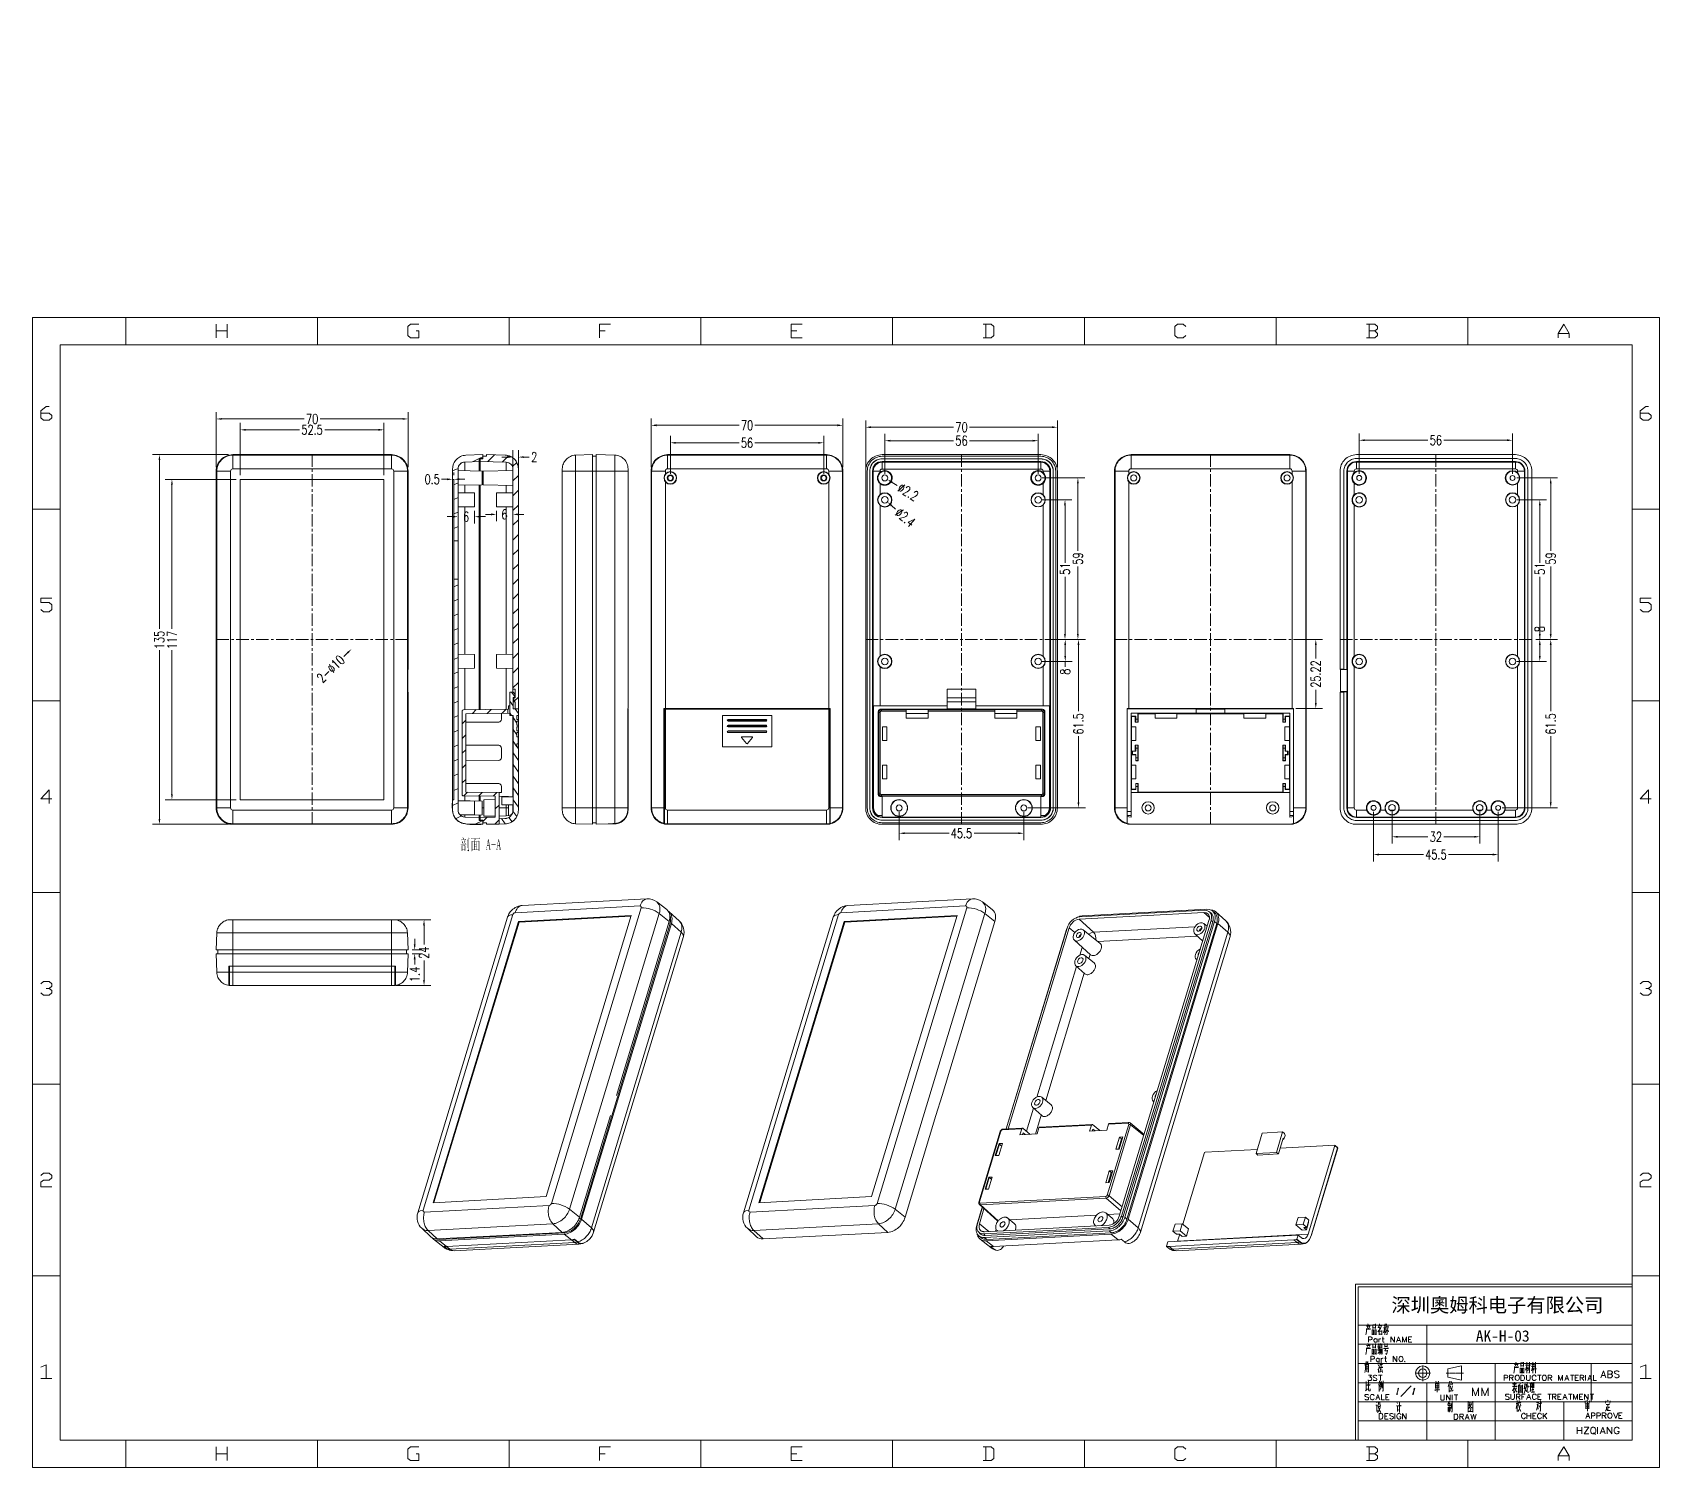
# Model space of a CAD drawing. Header units: millimetres. Extents: x -84 to 204, y -204 to 50.
import ezdxf

# ---------------------------------------------------------------- set-up
doc = ezdxf.new("R2010")
doc.units = ezdxf.units.MM

msp = doc.modelspace()

# ---------------------------------------------------------------- texts
at = {"attachment_point": 1}
for s, insert, char_height, width in [('{\\fSimSun|b0|i0|c134|p2;深圳奧姆科电子有限公司}', (156.144269, -173.580217), 2.5, 43.34406249), ('{\\fSimSun|b0|i0|c134|p2;AK-H-03}', (171.074471, -179.295785), 2, 8.14163534)]:
    msp.add_mtext(s, dxfattribs=dict(at, insert=insert, char_height=char_height, width=width))

# ---------------------------------------------------------------- hatches: boundary and pattern name
h = msp.add_hatch(color=0)
h.dxf.hatch_style = 2
h.paths.add_polyline_path([(27.3685, 50.440167), (27.3685, 48.979667)])
h = msp.add_hatch(color=0)
h.dxf.hatch_style = 2
h.paths.add_polyline_path([(27.855333, 50.143833), (27.855333, 49.3395)])
h = msp.add_hatch(color=0)
h.dxf.hatch_style = 2
h.paths.add_polyline_path([(27.3685, 48.344667), (27.3685, 46.884167)])
h = msp.add_hatch(color=0)
h.dxf.hatch_style = 2
h.paths.add_polyline_path([(27.855333, 47.984833), (27.855333, 47.1805)])
h = msp.add_hatch(color=0)
h.dxf.hatch_style = 2
h.paths.add_polyline_path([(-50.905833, -17.801167), (-50.905833, -18.118667), (-51.8795, -17.9705)])
h = msp.add_hatch(color=0)
h.dxf.hatch_style = 2
h.paths.add_polyline_path([(-46.651333, -19.727333), (-46.651333, -20.044833), (-47.625, -19.896667)])
h = msp.add_hatch(color=0)
h.dxf.hatch_style = 2
h.paths.add_polyline_path([(-23.156333, -19.727333), (-23.156333, -20.044833), (-22.182667, -19.896667)])
h = msp.add_hatch(color=0)
h.dxf.hatch_style = 2
h.paths.add_polyline_path([(-18.901833, -17.801167), (-18.901833, -18.118667), (-17.928167, -17.9705)])
h = msp.add_hatch(color=0)
h.dxf.hatch_style = 2
h.paths.add_polyline_path([(26.077333, -18.923), (26.077333, -19.261667), (25.103667, -19.092333)])
h = msp.add_hatch(color=0)
h.dxf.hatch_style = 2
h.paths.add_polyline_path([(58.081333, -18.923), (58.081333, -19.261667), (59.033833, -19.092333)])
h = msp.add_hatch(color=0)
h.dxf.hatch_style = 2
h.paths.add_polyline_path([(64.029167, -19.261667), (64.029167, -19.600333), (63.076667, -19.431)])
h = msp.add_hatch(color=0)
h.dxf.hatch_style = 2
h.paths.add_polyline_path([(96.033167, -19.261667), (96.033167, -19.600333), (97.006833, -19.431)])
h = msp.add_hatch(color=0)
h.dxf.hatch_style = 2
h.paths.add_polyline_path([(29.464, -22.0345), (29.464, -22.352), (28.5115, -22.182667)])
h = msp.add_hatch(color=0)
h.dxf.hatch_style = 2
h.paths.add_polyline_path([(54.6735, -22.0345), (54.6735, -22.352), (55.647167, -22.182667)])
h = msp.add_hatch(color=0)
h.dxf.hatch_style = 2
h.paths.add_polyline_path([(67.437, -21.6535), (67.437, -21.971), (66.463333, -21.822833)])
h = msp.add_hatch(color=0)
h.dxf.hatch_style = 2
h.paths.add_polyline_path([(92.6465, -21.6535), (92.6465, -21.971), (93.620167, -21.822833)])
h = msp.add_hatch(color=0)
h.dxf.hatch_style = 2
h.paths.add_polyline_path([(151.405167, -21.568833), (151.405167, -21.886333), (150.4315, -21.738167)])
h = msp.add_hatch(color=0)
h.dxf.hatch_style = 2
h.paths.add_polyline_path([(176.614667, -21.568833), (176.614667, -21.886333), (177.588333, -21.738167)])
h = msp.add_hatch(color=0)
h.dxf.hatch_style = 2
h.paths.add_polyline_path([(-62.081833, -25.251833), (-61.764333, -25.251833), (-61.933667, -24.278167)])
h = msp.add_hatch(color=0)
h.dxf.hatch_style = 2
h.paths.add_polyline_path([(-0.338667, -24.553333), (-0.338667, -24.870833), (0.635, -24.722667)])
h = msp.add_hatch(color=0)
h.dxf.hatch_style = 2
h.paths.add_polyline_path([(2.561167, -24.553333), (2.561167, -24.870833), (1.608667, -24.722667)])
h = msp.add_hatch(color=0)
h.dxf.hatch_style = 2
h.paths.add_polyline_path([(-59.8805, -29.612167), (-59.563, -29.612167), (-59.711167, -28.659667)])
h = msp.add_hatch(color=0)
h.dxf.hatch_style = 2
h.paths.add_polyline_path([(-11.006667, -28.490333), (-11.006667, -28.807833), (-10.033, -28.6385)])
h = msp.add_hatch(color=0)
h.dxf.hatch_style = 2
h.paths.add_polyline_path([(-8.8265, -28.490333), (-8.8265, -28.807833), (-9.800167, -28.6385)])
h = msp.add_hatch(color=0)
h.dxf.hatch_style = 2
h.paths.add_polyline_path([(67.839167, -29.040667), (67.669833, -29.315833), (66.929, -28.680833)])
h = msp.add_hatch(color=0)
h.dxf.hatch_style = 2
h.paths.add_polyline_path([(100.478167, -29.379333), (100.795667, -29.379333), (100.6475, -28.405667)])
h = msp.add_hatch(color=0)
h.dxf.hatch_style = 2
h.paths.add_polyline_path([(184.171167, -29.379333), (184.488667, -29.379333), (184.3405, -28.405667)])
h = msp.add_hatch(color=0)
h.dxf.hatch_style = 2
h.paths.add_polyline_path([(67.7545, -33.168167), (67.542833, -33.422167), (66.907833, -32.660167)])
h = msp.add_hatch(color=0)
h.dxf.hatch_style = 2
h.paths.add_polyline_path([(98.192167, -33.252833), (98.509667, -33.252833), (98.3615, -32.279167)])
h = msp.add_hatch(color=0)
h.dxf.hatch_style = 2
h.paths.add_polyline_path([(182.245, -33.252833), (182.5625, -33.252833), (182.393167, -32.279167)])
h = msp.add_hatch(color=0)
h.dxf.hatch_style = 2
h.paths.add_polyline_path([(-10.033, -35.1155), (-10.033, -35.433), (-9.059333, -35.263667)])
h = msp.add_hatch(color=0)
h.dxf.hatch_style = 2
h.paths.add_polyline_path([(-5.185833, -35.1155), (-5.185833, -35.433), (-6.1595, -35.263667)])
h = msp.add_hatch(color=0)
h.dxf.hatch_style = 2
h.paths.add_polyline_path([(-3.2385, -34.692167), (-3.2385, -35.030833), (-2.286, -34.8615)])
h = msp.add_hatch(color=0)
h.dxf.hatch_style = 2
h.paths.add_polyline_path([(1.608667, -34.692167), (1.608667, -35.030833), (0.635, -34.8615)])
h = msp.add_hatch(color=0)
h.dxf.hatch_style = 2
h.paths.add_polyline_path([(98.192167, -56.049333), (98.509667, -56.049333), (98.3615, -57.001833)])
h = msp.add_hatch(color=0)
h.dxf.hatch_style = 2
h.paths.add_polyline_path([(98.2345, -57.9755), (98.552, -57.9755), (98.403833, -57.001833)])
h = msp.add_hatch(color=0)
h.dxf.hatch_style = 2
h.paths.add_polyline_path([(100.478167, -56.049333), (100.795667, -56.049333), (100.6475, -57.001833)])
h = msp.add_hatch(color=0)
h.dxf.hatch_style = 2
h.paths.add_polyline_path([(100.584, -57.9755), (100.9015, -57.9755), (100.732167, -57.001833)])
h = msp.add_hatch(color=0)
h.dxf.hatch_style = 2
h.paths.add_polyline_path([(142.599833, -57.9755), (142.917333, -57.9755), (142.748, -57.001833)])
h = msp.add_hatch(color=0)
h.dxf.hatch_style = 2
h.paths.add_polyline_path([(182.245, -56.049333), (182.5625, -56.049333), (182.393167, -57.001833)])
h = msp.add_hatch(color=0)
h.dxf.hatch_style = 2
h.paths.add_polyline_path([(182.245, -57.9755), (182.5625, -57.9755), (182.393167, -57.001833)])
h = msp.add_hatch(color=0)
h.dxf.hatch_style = 2
h.paths.add_polyline_path([(184.171167, -56.049333), (184.488667, -56.049333), (184.3405, -57.001833)])
h = msp.add_hatch(color=0)
h.dxf.hatch_style = 2
h.paths.add_polyline_path([(184.171167, -57.9755), (184.488667, -57.9755), (184.3405, -57.001833)])
h = msp.add_hatch(color=0)
h.dxf.hatch_style = 2
h.paths.add_polyline_path([(-28.744333, -59.2455), (-28.5115, -59.478333), (-27.918833, -58.695167)])
h = msp.add_hatch(color=0)
h.dxf.hatch_style = 2
h.paths.add_polyline_path([(98.2345, -59.922833), (98.552, -59.922833), (98.403833, -60.8965)])
h = msp.add_hatch(color=0)
h.dxf.hatch_style = 2
h.paths.add_polyline_path([(182.245, -59.922833), (182.5625, -59.922833), (182.393167, -60.8965)])
h = msp.add_hatch(color=0)
h.dxf.hatch_style = 2
h.paths.add_polyline_path([(142.599833, -68.2625), (142.917333, -68.2625), (142.748, -69.236167)])
h = msp.add_hatch(color=0)
h.dxf.hatch_style = 2
h.paths.add_polyline_path([(-59.8805, -84.3915), (-59.563, -84.3915), (-59.711167, -85.365167)])
h = msp.add_hatch(color=0)
h.dxf.hatch_style = 2
h.paths.add_polyline_path([(100.584, -85.852), (100.9015, -85.852), (100.732167, -86.825667)])
h = msp.add_hatch(color=0)
h.dxf.hatch_style = 2
h.paths.add_polyline_path([(184.171167, -85.852), (184.488667, -85.852), (184.3405, -86.825667)])
h = msp.add_hatch(color=0)
h.dxf.hatch_style = 2
h.paths.add_polyline_path([(-62.081833, -88.773), (-61.764333, -88.773), (-61.933667, -89.7255)])
h = msp.add_hatch(color=0)
h.dxf.hatch_style = 2
h.paths.add_polyline_path([(-8.255, -92.032667), (-8.276167, -92.053833), (-8.233403, -92.141559), (-8.209756, -92.233618), (-8.187564, -92.325742), (-8.149167, -92.413667), (-8.128, -92.3925), (-8.106833, -92.3925), (-8.085667, -92.350167), (-8.085667, -92.202), (-8.106833, -92.159667), (-8.128, -92.1385), (-8.170333, -92.096167), (-8.212667, -92.075)])
h = msp.add_hatch(color=0)
h.dxf.hatch_style = 2
h.paths.add_polyline_path([(-7.217833, -92.075), (-7.217833, -92.434833), (-7.217833, -94.234), (-7.239, -94.255167), (-7.281333, -94.276333), (-7.493, -94.2975), (-7.413212, -94.323859), (-7.337822, -94.377933), (-7.281813, -94.449999), (-7.260167, -94.530333), (-7.239, -94.509167), (-7.217833, -94.488), (-7.1755, -94.466833), (-7.154333, -94.4245), (-7.154333, -94.403333), (-7.133167, -94.361), (-7.133167, -94.2975), (-7.112, -94.255167), (-7.112, -92.244333), (-7.0485, -92.180833)])
h = msp.add_hatch(color=0)
h.dxf.hatch_style = 2
h.paths.add_polyline_path([(-5.291667, -92.053833), (-5.3975, -92.223167), (-6.815667, -92.223167), (-6.752167, -92.307833), (-6.731, -92.307833), (-6.688667, -92.286667), (-6.646333, -92.286667), (-5.164667, -92.286667)])
h = msp.add_hatch(color=0)
h.dxf.hatch_style = 2
h.paths.add_polyline_path([(69.977, -91.143667), (69.977, -91.461167), (69.003333, -91.313)])
h = msp.add_hatch(color=0)
h.dxf.hatch_style = 2
h.paths.add_polyline_path([(90.1065, -91.143667), (90.1065, -91.461167), (91.059, -91.313)])
h = msp.add_hatch(color=0)
h.dxf.hatch_style = 2
h.paths.add_polyline_path([(157.226, -91.778667), (157.226, -92.096167), (156.252333, -91.926833)])
h = msp.add_hatch(color=0)
h.dxf.hatch_style = 2
h.paths.add_polyline_path([(170.793833, -91.778667), (170.793833, -92.096167), (171.7675, -91.926833)])
h = msp.add_hatch(color=0)
h.dxf.hatch_style = 2
h.paths.add_polyline_path([(-7.725833, -93.048667), (-7.8105, -93.196833), (-8.636, -93.196833), (-8.5725, -93.2815), (-8.530167, -93.2815), (-8.487833, -93.260333), (-7.598833, -93.260333)])
h = msp.add_hatch(color=0)
h.dxf.hatch_style = 2
h.paths.add_polyline_path([(-7.789333, -92.307833), (-7.874, -92.434833), (-8.5725, -92.434833), (-8.509, -92.540667), (-8.487833, -92.5195), (-8.4455, -92.5195), (-8.403167, -92.498333), (-7.662333, -92.498333)])
h = msp.add_hatch(color=0)
h.dxf.hatch_style = 2
h.paths.add_polyline_path([(-8.4455, -93.4085), (-8.4455, -93.514333), (-8.339667, -93.514333)])
h = msp.add_hatch(color=0)
h.dxf.hatch_style = 2
h.paths.add_polyline_path([(-7.874, -93.4085), (-7.916333, -93.514333), (-8.4455, -93.514333), (-8.4455, -93.556667), (-7.916333, -93.577833), (-7.916333, -94.1705), (-8.339667, -94.1705), (-7.8105, -94.1705), (-7.8105, -93.620167), (-7.768167, -93.556667)])
h = msp.add_hatch(color=0)
h.dxf.hatch_style = 2
h.paths.add_polyline_path([(-8.4455, -93.556667), (-8.4455, -94.191667), (-7.916333, -94.234), (-7.916333, -94.466833), (-7.8105, -94.403333), (-7.8105, -94.1705), (-8.339667, -94.1705), (-8.339667, -93.577833), (-7.916333, -93.577833)])
h = msp.add_hatch(color=0)
h.dxf.hatch_style = 2
h.paths.add_polyline_path([(-8.4455, -94.191667), (-8.4455, -94.488), (-8.339667, -94.4245), (-8.339667, -94.234), (-7.916333, -94.234)])
h = msp.add_hatch(color=0)
h.dxf.hatch_style = 2
h.paths.add_polyline_path([(-8.403167, -92.604167), (-8.424333, -92.625333), (-8.424333, -92.6465), (-8.382, -92.7735), (-8.382, -92.815833), (-8.360833, -92.879333), (-8.360833, -92.921667), (-8.339667, -92.964), (-8.339667, -93.069833), (-8.3185, -93.112167), (-8.297333, -93.133333), (-8.276167, -93.112167), (-8.233833, -93.0275), (-8.212667, -92.964), (-8.212667, -92.921667), (-8.3185, -92.71), (-8.360833, -92.667667)])
h = msp.add_hatch(color=0)
h.dxf.hatch_style = 2
h.paths.add_polyline_path([(-7.916333, -92.540667), (-7.958567, -92.702426), (-7.992798, -92.866104), (-8.031129, -93.031105), (-8.085667, -93.196833), (-8.043333, -93.196833), (-7.958667, -93.0275), (-7.958667, -92.985167), (-7.916333, -92.9005), (-7.895167, -92.837), (-7.874, -92.794667), (-7.852833, -92.731167), (-7.768167, -92.688833)])
h = msp.add_hatch(color=0)
h.dxf.hatch_style = 2
h.paths.add_polyline_path([(-7.514167, -92.3925), (-7.514167, -93.958833), (-7.408333, -93.895333), (-7.408333, -93.747167), (-7.4295, -93.704833), (-7.4295, -92.583), (-7.366, -92.498333)])
h = msp.add_hatch(color=0)
h.dxf.hatch_style = 2
h.paths.add_polyline_path([(-7.493, -94.255167), (-7.493, -94.2975), (-7.281333, -94.276333), (-7.387167, -94.276333), (-7.4295, -94.255167)])
h = msp.add_hatch(color=0)
h.dxf.hatch_style = 2
h.paths.add_polyline_path([(-6.646333, -92.6465), (-6.646333, -92.752333), (-5.439833, -92.794667), (-5.439833, -94.234), (-6.646333, -94.234), (-6.646333, -94.509167), (-6.5405, -94.445667), (-6.5405, -94.2975), (-5.439833, -94.2975), (-5.334, -94.276333), (-5.334, -93.620167), (-5.334, -93.218), (-5.334, -92.837), (-5.291667, -92.752333), (-6.1595, -92.731167), (-6.5405, -92.731167)])
h = msp.add_hatch(color=0)
h.dxf.hatch_style = 2
h.paths.add_polyline_path([(-6.646333, -92.752333), (-6.646333, -94.234), (-6.138333, -94.234), (-6.5405, -94.234), (-6.5405, -92.794667), (-5.439833, -92.794667)])
h = msp.add_hatch(color=0)
h.dxf.hatch_style = 2
h.paths.add_polyline_path([(-6.053667, -92.286667), (-6.117167, -92.286667), (-6.126874, -92.382859), (-6.149314, -92.509578), (-6.176847, -92.635966), (-6.201833, -92.731167), (-6.5405, -92.731167), (-6.138333, -92.731167), (-6.138333, -92.688833), (-6.117167, -92.625333), (-6.053667, -92.498333), (-6.0325, -92.456), (-6.011333, -92.3925), (-5.947833, -92.371333)])
h = msp.add_hatch(color=0)
h.dxf.hatch_style = 2
h.paths.add_polyline_path([(-6.244167, -92.794667), (-6.244167, -94.234), (-6.5405, -94.234), (-6.138333, -94.234), (-6.138333, -93.768333), (-5.842, -93.768333), (-6.138333, -93.704833), (-6.138333, -93.260333), (-5.842, -93.260333), (-6.138333, -93.196833), (-6.138333, -92.794667), (-5.842, -92.794667)])
h = msp.add_hatch(color=0)
h.dxf.hatch_style = 2
h.paths.add_polyline_path([(-5.757333, -92.794667), (-6.244167, -92.794667), (-5.842, -92.794667), (-5.842, -93.196833), (-6.138333, -93.196833), (-5.842, -93.260333), (-5.842, -93.704833), (-6.138333, -93.704833), (-5.842, -93.768333), (-5.842, -94.234), (-5.757333, -94.234)])
h = msp.add_hatch(color=0)
h.dxf.hatch_style = 2
h.paths.add_polyline_path([(-5.3975, -92.625333), (-5.461, -92.731167), (-6.1595, -92.731167), (-5.291667, -92.752333)])
h = msp.add_hatch(color=0)
h.dxf.hatch_style = 2
h.paths.add_polyline_path([(-5.334, -94.276333), (-5.439833, -94.2975), (-5.439833, -94.509167), (-5.334, -94.4245), (-5.334, -94.339833)])
h = msp.add_hatch(color=0)
h.dxf.hatch_style = 2
h.paths.add_polyline_path([(-3.767667, -92.3925), (-4.042833, -94.0435), (-4.085167, -94.128167), (-4.085167, -94.149333), (-4.148667, -94.149333), (-4.148667, -94.212833), (-3.894667, -94.212833), (-3.894667, -94.149333), (-3.915833, -94.149333), (-3.958167, -94.128167), (-3.979333, -94.085833), (-3.979333, -93.937667), (-3.915833, -93.5355), (-3.598333, -93.5355), (-3.894667, -93.472), (-3.7465, -92.583)])
h = msp.add_hatch(color=0)
h.dxf.hatch_style = 2
h.paths.add_polyline_path([(-3.661833, -92.350167), (-3.767667, -92.3925), (-3.7465, -92.583), (-3.598333, -93.472), (-3.894667, -93.472), (-3.598333, -93.5355), (-3.513667, -94.001167), (-3.513667, -94.128167), (-3.534833, -94.149333), (-3.598333, -94.149333), (-3.598333, -94.212833), (-3.280833, -94.212833), (-3.280833, -94.149333), (-3.330062, -94.147084), (-3.365368, -94.128696), (-3.384864, -94.094168), (-3.386667, -94.0435)])
h = msp.add_hatch(color=0)
h.dxf.hatch_style = 2
h.paths.add_polyline_path([(-2.413, -93.302667), (-2.413, -93.218004), (-3.196167, -93.218004), (-3.196167, -93.302667)])
h = msp.add_hatch(color=0)
h.dxf.hatch_style = 2
h.paths.add_polyline_path([(-1.947333, -92.3925), (-2.2225, -94.0435), (-2.243667, -94.085833), (-2.243667, -94.128167), (-2.264833, -94.149333), (-2.328333, -94.149333), (-2.328333, -94.212833), (-2.053167, -94.212833), (-2.053167, -94.149333), (-2.0955, -94.149333), (-2.137833, -94.128167), (-2.137833, -94.085833), (-2.159, -94.064667), (-2.159, -94.001167), (-2.137833, -93.937667), (-2.074333, -93.5355), (-1.778, -93.5355), (-2.074333, -93.472), (-1.926167, -92.583), (-1.905, -92.583)])
h = msp.add_hatch(color=0)
h.dxf.hatch_style = 2
h.paths.add_polyline_path([(-1.8415, -92.350167), (-1.947333, -92.3925), (-1.905, -92.583), (-1.778, -93.472), (-2.074333, -93.472), (-1.778, -93.5355), (-1.693333, -94.001167), (-1.693333, -94.149333), (-1.778, -94.149333), (-1.778, -94.212833), (-1.4605, -94.212833), (-1.4605, -94.149333), (-1.504074, -94.146985), (-1.527307, -94.124727), (-1.543596, -94.088314), (-1.566333, -94.0435)])
h = msp.add_hatch(color=0)
h.dxf.hatch_style = 2
h.paths.add_polyline_path([(153.945167, -94.911333), (153.945167, -95.25), (152.9715, -95.080667)])
h = msp.add_hatch(color=0)
h.dxf.hatch_style = 2
h.paths.add_polyline_path([(174.074667, -94.911333), (174.074667, -95.25), (175.027167, -95.080667)])
h = msp.add_hatch(color=0)
h.dxf.hatch_style = 2
h.paths.add_polyline_path([(-15.261167, -107.590167), (-14.943667, -107.590167), (-15.091833, -106.6165)])
h = msp.add_hatch(color=0)
h.dxf.hatch_style = 2
h.paths.add_polyline_path([(-16.912167, -110.976833), (-16.594667, -110.976833), (-16.742833, -111.9505)])
h = msp.add_hatch(color=0)
h.dxf.hatch_style = 2
h.paths.add_polyline_path([(-16.912167, -113.6015), (-16.594667, -113.6015), (-16.742833, -112.627833)])
h = msp.add_hatch(color=0)
h.dxf.hatch_style = 2
h.paths.add_polyline_path([(-15.261167, -117.2845), (-14.943667, -117.2845), (-15.091833, -118.258167)])
h = msp.add_hatch(color=0)
h.dxf.hatch_style = 2
h.paths.add_polyline_path([(-84.3915, -203.581), (-84.3915, -203.475167), (-84.370333, -203.475167), (-84.285667, -203.496333), (-84.2645, -203.581)])
h = msp.add_hatch(color=0)
h.dxf.hatch_style = 2
h.paths.add_polyline_path([(-68.0085, -203.581), (-67.987333, -203.496333), (-67.902667, -203.475167), (-67.818, -203.496333), (-67.796833, -203.581)])
h = msp.add_hatch(color=0)
h.dxf.hatch_style = 2
h.paths.add_polyline_path([(-34.057167, -203.581), (-34.036, -203.496333), (-33.951333, -203.475167), (-33.866667, -203.496333), (-33.8455, -203.581)])
h = msp.add_hatch(color=0)
h.dxf.hatch_style = 2
h.paths.add_polyline_path([(-0.127, -203.581), (-0.105833, -203.496333), (-0.021167, -203.475167), (0.0635, -203.496333), (0.084667, -203.581)])
h = msp.add_hatch(color=0)
h.dxf.hatch_style = 2
h.paths.add_polyline_path([(33.803167, -203.581), (33.824333, -203.496333), (33.909, -203.475167), (33.993667, -203.496333), (34.014833, -203.581)])
h = msp.add_hatch(color=0)
h.dxf.hatch_style = 2
h.paths.add_polyline_path([(67.733333, -203.581), (67.7545, -203.496333), (67.839167, -203.475167), (67.923833, -203.496333), (67.945, -203.581)])
h = msp.add_hatch(color=0)
h.dxf.hatch_style = 2
h.paths.add_polyline_path([(101.684667, -203.581), (101.705833, -203.496333), (101.7905, -203.475167), (101.875167, -203.496333), (101.896333, -203.581)])
h = msp.add_hatch(color=0)
h.dxf.hatch_style = 2
h.paths.add_polyline_path([(135.614833, -203.581), (135.636, -203.496333), (135.720667, -203.475167), (135.805333, -203.496333), (135.8265, -203.581)])
h = msp.add_hatch(color=0)
h.dxf.hatch_style = 2
h.paths.add_polyline_path([(169.545, -203.581), (169.566167, -203.496333), (169.650833, -203.475167), (169.7355, -203.496333), (169.756667, -203.581)])
h = msp.add_hatch(color=0)
h.dxf.hatch_style = 2
h.paths.add_polyline_path([(203.475167, -203.581), (203.496333, -203.496333), (203.581, -203.475167), (203.581, -203.581)])

# ---------------------------------------------------------------- linework, layer by layer
at = {"color": 0, "lineweight": 0}
for points in [[(-84.370333, 0), (203.581, 0)], [(-84.370333, -203.581), (-84.370333, 0)], [(-67.902667, -4.847167), (-67.902667, 0)], [(-33.951333, -4.847167), (-33.951333, 0)], [(-0.021167, -4.847167), (-0.021167, 0)], [(33.909, -4.847167), (33.909, 0)], [(67.839167, -4.847167), (67.839167, 0)], [(101.7905, -4.847167), (101.7905, 0)], [(135.720667, -4.847167), (135.720667, 0)], [(169.650833, -4.847167), (169.650833, 0)], [(203.581, -203.581), (203.581, 0)], [(-51.900667, -3.6195), (-51.900667, -1.185333)], [(-51.900667, -2.391833), (-49.953333, -2.391833)], [(-49.953333, -1.185333), (-49.953333, -3.6195)], [(-16.51, -2.391833), (-16.023167, -2.391833), (-16.023167, -3.6195), (-17.4625, -3.6195), (-17.949333, -3.217333), (-17.949333, -1.5875), (-17.4625, -1.185333), (-16.023167, -1.185333)], [(15.980833, -3.6195), (15.980833, -1.185333), (17.928167, -1.185333)], [(15.980833, -2.391833), (16.9545, -2.391833)], [(49.911, -3.6195), (49.911, -1.185333), (51.858333, -1.185333)], [(49.911, -2.391833), (50.884667, -2.391833)], [(83.862333, -3.6195), (85.301667, -3.6195), (85.7885, -3.217333), (85.7885, -1.5875), (85.301667, -1.185333), (83.862333, -1.185333)], [(84.328, -1.185333), (84.328, -3.6195)], [(119.718667, -3.217333), (119.253, -3.6195), (118.279333, -3.6195), (117.7925, -3.217333), (117.7925, -1.5875), (118.279333, -1.185333), (119.253, -1.185333), (119.718667, -1.5875)], [(153.183167, -2.391833), (153.67, -1.989667), (153.67, -1.5875), (153.183167, -1.185333), (151.722667, -1.185333)], [(151.722667, -3.6195), (153.183167, -3.6195), (153.67, -3.217333), (153.67, -2.815167), (153.183167, -2.391833), (152.2095, -2.391833)], [(152.2095, -1.185333), (152.2095, -3.6195)], [(185.652833, -3.6195), (185.652833, -2.815167), (186.6265, -1.185333), (187.600167, -2.815167), (187.600167, -3.6195)], [(185.652833, -2.815167), (187.600167, -2.815167)], [(-79.523167, -4.847167), (198.733833, -4.847167)], [(-79.523167, -198.733833), (-79.523167, -4.847167)], [(49.911, -3.6195), (51.858333, -3.6195)], [(198.733833, -198.733833), (198.733833, -4.847167)], [(-82.931, -16.9545), (-81.4705, -16.9545), (-80.983667, -17.356667), (-80.983667, -17.758833), (-81.4705, -18.161), (-82.444167, -18.161), (-82.931, -17.758833), (-82.931, -16.552333), (-81.957333, -15.748), (-81.4705, -15.748)], [(-51.8795, -26.4795), (-51.8795, -16.742833)], [(-35.602333, -18.817167), (-35.073167, -17.123833), (-35.814, -17.123833)], [(-17.928167, -26.4795), (-17.928167, -16.742833)], [(200.194333, -16.9545), (201.654833, -16.9545), (202.141667, -17.356667), (202.141667, -17.758833), (201.654833, -18.161), (200.681167, -18.161), (200.194333, -17.758833), (200.194333, -16.552333), (201.168, -15.748), (201.654833, -15.748)], [(-50.905833, -17.9705), (-36.300833, -17.9705)], [(-47.625, -27.918833), (-47.625, -18.669)], [(-46.651333, -19.896667), (-37.126333, -19.896667)], [(-35.983333, -19.05), (-36.533667, -19.05), (-36.576, -19.769667), (-36.533667, -19.685), (-36.364333, -19.600333), (-36.195, -19.600333), (-36.046833, -19.685), (-35.941, -19.854333), (-35.8775, -20.087167), (-35.8775, -20.2565), (-35.941, -20.489333), (-36.046833, -20.658667), (-36.195, -20.743333), (-36.364333, -20.743333), (-36.533667, -20.658667), (-36.576, -20.574), (-36.6395, -20.404667)], [(-35.4965, -19.452167), (-35.495857, -19.331945), (-35.467148, -19.227254), (-35.415048, -19.141457), (-35.344232, -19.077914), (-35.259378, -19.039985), (-35.165159, -19.031033), (-35.066252, -19.054417), (-34.967333, -19.1135), (-34.903833, -19.198167), (-34.840333, -19.3675), (-34.840333, -19.515667), (-34.903833, -19.685), (-35.009667, -19.939), (-35.56, -20.743333), (-34.798, -20.743333)], [(-33.274, -19.05), (-33.824333, -19.05), (-33.866667, -19.769667), (-33.824333, -19.685), (-33.655, -19.600333), (-33.485667, -19.600333), (-33.3375, -19.685), (-33.231667, -19.854333), (-33.168167, -20.087167), (-33.168167, -20.2565), (-33.231667, -20.489333), (-33.3375, -20.658667), (-33.485667, -20.743333), (-33.655, -20.743333), (-33.824333, -20.658667), (-33.866667, -20.574), (-33.930167, -20.404667)], [(-18.901833, -17.9705), (-33.506833, -17.9705)], [(-23.156333, -19.896667), (-32.681333, -19.896667)], [(-22.182667, -27.918833), (-22.182667, -18.669)], [(25.103667, -26.4795), (25.103667, -17.885833)], [(26.077333, -19.092333), (40.661167, -19.092333)], [(41.380833, -19.939), (41.91, -18.245667), (41.148, -18.245667)], [(58.081333, -19.092333), (43.476333, -19.092333)], [(59.033833, -26.4795), (59.033833, -17.885833)], [(63.076667, -26.4795), (63.076667, -18.2245)], [(64.029167, -19.431), (78.634167, -19.431)], [(79.332667, -20.277667), (79.883, -18.584333), (79.121, -18.584333)], [(96.033167, -19.431), (81.449333, -19.431)], [(97.006833, -26.4795), (97.006833, -18.2245)], [(28.5115, -27.686), (28.5115, -20.976167)], [(29.464, -22.182667), (40.661167, -22.182667)], [(41.804167, -21.336), (41.253833, -21.336), (41.2115, -22.055667), (41.318274, -21.950759), (41.440943, -21.90115), (41.568781, -21.90287), (41.691057, -21.95195), (41.797046, -22.044422), (41.876018, -22.176317), (41.917245, -22.343666), (41.91, -22.5425), (41.867667, -22.7965), (41.740667, -22.944667), (41.5925, -23.029333), (41.423167, -23.029333), (41.253833, -22.944667), (41.2115, -22.881167), (41.148, -22.711833)], [(42.947167, -21.59), (42.883667, -21.420667), (42.7355, -21.336), (42.6085, -21.336), (42.460333, -21.420667), (42.3545, -21.6535), (42.291, -22.055667), (42.291, -22.479), (42.3545, -22.7965), (42.460333, -22.944667), (42.6085, -23.029333), (42.672, -23.029333), (42.805647, -22.955955), (42.902115, -22.860847), (42.964873, -22.74978), (42.997388, -22.628523), (43.003128, -22.502846), (42.985562, -22.37852), (42.948158, -22.261316), (42.894382, -22.157002), (42.827704, -22.07135), (42.751592, -22.010129), (42.669513, -21.979111), (42.584936, -21.984064), (42.501327, -22.030759), (42.422157, -22.124967), (42.350892, -22.272457), (42.291, -22.479)], [(54.6735, -22.182667), (43.476333, -22.182667)], [(55.647167, -27.686), (55.647167, -20.976167)], [(66.463333, -27.686), (66.463333, -20.595167)], [(67.437, -21.822833), (78.634167, -21.822833)], [(79.777167, -20.955), (79.226833, -20.955), (79.163333, -21.695833), (79.232172, -21.620228), (79.301735, -21.565836), (79.371187, -21.531141), (79.439691, -21.514627), (79.506408, -21.514777), (79.570502, -21.530076), (79.631136, -21.559007), (79.687473, -21.600054), (79.738675, -21.651701), (79.783905, -21.712432), (79.822327, -21.78073), (79.853102, -21.855079), (79.875394, -21.933964), (79.888366, -22.015868), (79.89118, -22.099274), (79.883, -22.182667), (79.8195, -22.4155), (79.713667, -22.584833), (79.544333, -22.6695), (79.396167, -22.6695), (79.226833, -22.584833), (79.163333, -22.500167), (79.121, -22.330833)], [(80.899, -21.209), (80.856667, -21.039667), (80.687333, -20.955), (80.5815, -20.955), (80.412167, -21.039667), (80.306333, -21.293667), (80.264, -21.695833), (80.264, -22.098), (80.306333, -22.4155), (80.412167, -22.584833), (80.5815, -22.6695), (80.623833, -22.6695), (80.793167, -22.584833), (80.899, -22.4155), (80.9625, -22.182667), (80.9625, -22.098), (80.899, -21.844), (80.793167, -21.695833), (80.623833, -21.611167), (80.5815, -21.611167), (80.412167, -21.695833), (80.306333, -21.844), (80.264, -22.098)], [(92.6465, -21.822833), (81.449333, -21.822833)], [(93.620167, -27.686), (93.620167, -20.595167)], [(150.4315, -27.686), (150.4315, -20.531667)], [(151.405167, -21.738167), (162.602333, -21.738167)], [(163.745333, -20.8915), (163.195, -20.8915), (163.1315, -21.611167), (163.270842, -21.495147), (163.409693, -21.448911), (163.541242, -21.462835), (163.658682, -21.527294), (163.755204, -21.632664), (163.823997, -21.769321), (163.858255, -21.927641), (163.851167, -22.098), (163.787667, -22.330833), (163.681833, -22.500167), (163.5125, -22.584833), (163.364333, -22.584833), (163.195, -22.500167), (163.1315, -22.4155), (163.089167, -22.267333)], [(164.867167, -21.124333), (164.824833, -20.976167), (164.6555, -20.8915), (164.549667, -20.8915), (164.380333, -20.976167), (164.2745, -21.209), (164.232167, -21.611167), (164.232167, -22.013333), (164.2745, -22.330833), (164.380333, -22.500167), (164.549667, -22.584833), (164.613167, -22.584833), (164.761333, -22.500167), (164.867167, -22.330833), (164.930667, -22.098), (164.930667, -22.013333), (164.867167, -21.7805), (164.761333, -21.611167), (164.613167, -21.5265), (164.549667, -21.5265), (164.380333, -21.611167), (164.2745, -21.7805), (164.232167, -22.013333)], [(176.614667, -21.738167), (165.4175, -21.738167)], [(177.588333, -27.686), (177.588333, -20.531667)], [(-49.699333, -24.278167), (-63.140167, -24.278167)], [(-61.933667, -25.251833), (-61.933667, -55.139167)], [(-48.9585, -24.278167), (-49.259144, -24.300561), (-49.54997, -24.349997), (-49.829707, -24.425257), (-50.097085, -24.525122), (-50.350835, -24.648374), (-50.589687, -24.793794), (-50.812372, -24.960164), (-51.01762, -25.146265), (-51.204161, -25.350878), (-51.370725, -25.572785), (-51.516043, -25.810768), (-51.638845, -26.063608), (-51.737861, -26.330086), (-51.811822, -26.608985), (-51.859459, -26.899084), (-51.8795, -27.199167)], [(-48.9585, -24.384), (-49.240903, -24.39507), (-49.516715, -24.436017), (-49.784308, -24.50515), (-50.042051, -24.600776), (-50.288317, -24.721206), (-50.521474, -24.864746), (-50.739895, -25.029706), (-50.941949, -25.214395), (-51.126007, -25.417121), (-51.29044, -25.636192), (-51.433619, -25.869918), (-51.553914, -26.116607), (-51.649695, -26.374568), (-51.719334, -26.642109), (-51.761201, -26.917539), (-51.773667, -27.199167)], [(-48.9585, -24.278167), (-20.849167, -24.278167)], [(-48.9585, -26.818167), (-48.9585, -24.278167)], [(-48.9585, -24.384), (-20.849167, -24.384)], [(-34.903833, -24.278167), (-34.903833, -26.437167)], [(-17.928167, -27.199167), (-17.948448, -26.896321), (-17.996047, -26.60434), (-18.069745, -26.324332), (-18.168326, -26.057407), (-18.290572, -25.804672), (-18.435267, -25.567235), (-18.601195, -25.346206), (-18.787136, -25.142693), (-18.991876, -24.957803), (-19.214197, -24.792647), (-19.452881, -24.648331), (-19.706712, -24.525965), (-19.974474, -24.426658), (-20.254948, -24.351516), (-20.546918, -24.30165), (-20.849167, -24.278167)], [(-20.849167, -26.818167), (-20.849167, -24.278167)], [(-18.034, -27.199167), (-18.046528, -26.917539), (-18.088448, -26.642109), (-18.158133, -26.374568), (-18.253951, -26.116607), (-18.374275, -25.869918), (-18.517474, -25.636192), (-18.68192, -25.417121), (-18.865982, -25.214395), (-19.068032, -25.029706), (-19.28644, -24.864746), (-19.519577, -24.721206), (-19.765814, -24.600776), (-20.02352, -24.50515), (-20.291067, -24.436017), (-20.566826, -24.39507), (-20.849167, -24.384)], [(-10.033, -26.818167), (-10.033, -28.659667), (-9.800167, -28.659667), (-9.800167, -39.5605), (-9.059333, -39.5605), (-9.059333, -26.797), (-9.038167, -26.564167), (-8.974667, -26.3525), (-8.868833, -26.140833), (-8.720667, -25.950333), (-8.551333, -25.802167), (-8.339667, -25.696333), (-8.128, -25.611667), (-7.895167, -25.5905), (-5.334, -25.505833), (-5.334, -24.976667), (-4.699, -24.976667), (-4.699, -24.278167)], [(-7.704667, -24.384), (-7.944217, -24.406783), (-8.17659, -24.452608), (-8.400639, -24.520233), (-8.615214, -24.608416), (-8.819166, -24.715916), (-9.011347, -24.841491), (-9.190607, -24.9839), (-9.355799, -25.141899), (-9.505773, -25.314248), (-9.639381, -25.499705), (-9.755473, -25.697027), (-9.852901, -25.904974), (-9.930517, -26.122303), (-9.987171, -26.347773), (-10.021715, -26.580141), (-10.033, -26.818167)], [(-10.033, -26.818167), (-10.022762, -26.575087), (-9.98911, -26.339207), (-9.933198, -26.111581), (-9.856176, -25.893266), (-9.759196, -25.685317), (-9.643411, -25.48879), (-9.509973, -25.304741), (-9.360032, -25.134226), (-9.194742, -24.9783), (-9.015253, -24.838019), (-8.822719, -24.714438), (-8.618289, -24.608615), (-8.403118, -24.521603), (-8.178356, -24.45446), (-7.945155, -24.40824), (-7.704667, -24.384)], [(-7.895167, -25.5905), (-8.138602, -25.620623), (-8.359792, -25.693241), (-8.555871, -25.804347), (-8.723974, -25.949936), (-8.861237, -26.126002), (-8.964794, -26.328539), (-9.031782, -26.55354), (-9.059333, -26.797)], [(-7.895167, -25.5905), (-5.334, -25.505833)], [(-7.895167, -25.5905), (-7.895167, -27.135667)], [(-7.704667, -24.384), (-4.699, -24.278167)], [(-7.704667, -24.384), (-4.699, -24.278167)], [(-5.334, -24.976667), (-6.5405, -25.548167)], [(-5.334, -24.976667), (-4.699, -24.976667)], [(-5.334, -27.178), (-5.334, -24.976667)], [(-4.699, -24.680333), (-5.312833, -24.976667)], [(0.635, -26.839333), (0.635, -65.828333), (1.016, -65.828333), (1.016, -67.331167), (0.8255, -67.331167), (0.8255, -68.072), (1.016, -68.072), (1.016, -69.2785), (1.608667, -69.236167), (1.608667, -26.797), (1.545167, -26.331333), (1.418167, -25.886833), (1.2065, -25.4635), (0.910167, -25.103667), (0.550333, -24.807333), (0.148167, -24.5745), (-0.296333, -24.426333), (-0.762, -24.384), (-4.021667, -24.278167), (-4.021667, -24.5745), (-4.699, -24.5745), (-4.699, -25.019), (-5.185833, -25.040167), (-5.185833, -25.505833)], [(-4.699, -25.019), (-5.185833, -25.040167)], [(-5.185833, -27.199167), (-5.185833, -25.040167)], [(-0.550333, -25.611667), (-5.185833, -25.505833)], [(-0.550333, -25.611667), (-5.185833, -25.505833)], [(-4.699, -25.019), (-4.699, -24.278167)], [(-4.021667, -24.5745), (-4.699, -24.5745)], [(-0.762, -24.384), (-4.021667, -24.278167)], [(-4.021667, -24.5745), (-4.021667, -24.278167)], [(-3.81, -25.527), (-2.6035, -24.3205)], [(-0.338667, -24.722667), (-1.312333, -24.722667)], [(-1.27, -25.611667), (-0.127, -24.468667)], [(1.608667, -26.797), (1.593771, -26.551806), (1.556374, -26.313871), (1.497491, -26.084337), (1.418134, -25.864344), (1.319317, -25.655034), (1.202056, -25.457547), (1.067363, -25.273025), (0.916252, -25.102608), (0.749738, -24.947438), (0.568833, -24.808656), (0.374553, -24.687403), (0.167911, -24.584819), (-0.050079, -24.502046), (-0.278404, -24.440224), (-0.516049, -24.400495), (-0.762, -24.384)], [(0.635, -26.839333), (0.606944, -26.596599), (0.536757, -26.372377), (0.428346, -26.170165), (0.285618, -25.99346), (0.112479, -25.845761), (-0.087164, -25.730564), (-0.309403, -25.651367), (-0.550333, -25.611667)], [(-0.550333, -27.135667), (-0.550333, -25.611667)], [(0.635, -26.839333), (0.614352, -26.59751), (0.546083, -26.373319), (0.435787, -26.170568), (0.289057, -25.993064), (0.111487, -25.844614), (-0.091331, -25.729026), (-0.313802, -25.650108), (-0.550333, -25.611667)], [(0.550333, -26.394833), (1.312333, -25.654)], [(0.635, -31.644167), (0.635, -23.495)], [(1.608667, -31.644167), (1.608667, -23.495)], [(2.561167, -24.722667), (3.534833, -24.722667)], [(4.085167, -24.278167), (4.08581, -24.157945), (4.114519, -24.053254), (4.166619, -23.967457), (4.237434, -23.903914), (4.322289, -23.865985), (4.416508, -23.857033), (4.515414, -23.880417), (4.614333, -23.9395), (4.676863, -24.028416), (4.712884, -24.127993), (4.725233, -24.236317), (4.716744, -24.351473), (4.690252, -24.471546), (4.648595, -24.594623), (4.594606, -24.718788), (4.531122, -24.842126), (4.460978, -24.962724), (4.387009, -25.078666), (4.312051, -25.188037), (4.238939, -25.288925), (4.17051, -25.379412), (4.109597, -25.457586), (4.059038, -25.521531), (4.021667, -25.569333), (4.783667, -25.569333)], [(11.726333, -24.384), (11.484879, -24.406465), (11.251098, -24.451653), (11.02605, -24.518399), (10.810792, -24.605539), (10.606385, -24.711909), (10.413886, -24.836344), (10.234355, -24.977681), (10.068851, -25.134755), (9.918432, -25.306402), (9.784157, -25.491457), (9.667086, -25.688756), (9.568276, -25.897136), (9.488787, -26.11543), (9.429678, -26.342477), (9.392007, -26.57711), (9.376833, -26.818167)], [(11.726333, -24.384), (14.710833, -24.278167)], [(11.726333, -24.384), (11.726333, -89.619667)], [(14.710833, -89.7255), (14.710833, -24.278167)], [(15.388167, -24.5745), (14.710833, -24.5745)], [(15.388167, -24.278167), (18.669, -24.384)], [(15.388167, -89.7255), (15.388167, -24.278167)], [(21.0185, -26.797), (21.003024, -26.554216), (20.965685, -26.318009), (20.907413, -26.089597), (20.829141, -25.870198), (20.7318, -25.661031), (20.616323, -25.463314), (20.48364, -25.278266), (20.334684, -25.107106), (20.170387, -24.951052), (19.991679, -24.811323), (19.799493, -24.689136), (19.594761, -24.585712), (19.378413, -24.502267), (19.151383, -24.440021), (18.914601, -24.400193), (18.669, -24.384)], [(18.669, -89.556167), (18.669, -24.384)], [(28.024667, -24.278167), (27.725805, -24.30082), (27.435686, -24.350272), (27.155758, -24.425348), (26.887471, -24.524874), (26.632275, -24.647678), (26.391619, -24.792585), (26.166953, -24.958422), (25.959726, -25.144016), (25.771388, -25.348192), (25.603388, -25.569778), (25.457176, -25.807599), (25.334201, -26.060483), (25.235914, -26.327255), (25.163762, -26.606742), (25.119197, -26.89777), (25.103667, -27.199167)], [(28.024667, -24.384), (27.734155, -24.39728), (27.452129, -24.438593), (27.180007, -24.506581), (26.919204, -24.599883), (26.671139, -24.717141), (26.437229, -24.856994), (26.218889, -25.018084), (26.017538, -25.199049), (25.834591, -25.398531), (25.671467, -25.61517), (25.529581, -25.847607), (25.410352, -26.094482), (25.315195, -26.354435), (25.245529, -26.626106), (25.202769, -26.908137), (25.188333, -27.199167)], [(28.024667, -24.278167), (56.134, -24.278167)], [(28.024667, -26.797), (28.024667, -24.278167)], [(28.024667, -24.384), (56.134, -24.384)], [(59.033833, -27.199167), (59.019634, -26.899061), (58.976528, -26.609014), (58.905938, -26.330227), (58.809285, -26.063906), (58.68799, -25.811251), (58.543476, -25.573467), (58.377163, -25.351757), (58.190474, -25.147323), (57.98483, -24.961368), (57.761653, -24.795096), (57.522364, -24.64971), (57.268385, -24.526412), (57.001137, -24.426406), (56.722043, -24.350894), (56.432523, -24.30108), (56.134, -24.278167)], [(56.134, -26.797), (56.134, -24.278167)], [(58.949167, -27.199167), (58.934124, -26.905939), (58.89181, -26.622532), (58.823472, -26.350192), (58.730356, -26.090166), (58.613709, -25.843699), (58.474777, -25.612039), (58.314806, -25.396431), (58.135044, -25.198123), (57.936735, -25.01836), (57.721128, -24.85839), (57.489468, -24.719458), (57.243001, -24.60281), (56.982975, -24.509695), (56.710635, -24.441357), (56.427228, -24.399043), (56.134, -24.384)], [(65.9765, -24.278167), (65.677915, -24.301084), (65.388342, -24.350908), (65.109202, -24.426436), (64.841917, -24.526462), (64.587909, -24.649781), (64.348599, -24.795189), (64.12541, -24.961482), (63.919761, -25.147455), (63.733076, -25.351903), (63.566776, -25.573622), (63.422283, -25.811408), (63.301017, -26.064055), (63.204401, -26.330358), (63.133856, -26.609115), (63.090804, -26.899119), (63.076667, -27.199167)], [(65.9765, -24.5745), (65.703663, -24.595155), (65.440535, -24.639414), (65.188144, -24.706315), (64.947519, -24.794898), (64.719687, -24.904201), (64.505675, -25.033263), (64.306512, -25.181122), (64.123226, -25.346819), (63.956844, -25.529391), (63.808395, -25.727877), (63.678905, -25.941316), (63.569404, -26.168747), (63.480918, -26.409209), (63.414476, -26.66174), (63.371105, -26.92538), (63.351833, -27.199167)], [(65.9765, -25.019), (65.749858, -25.034028), (65.530925, -25.069155), (65.320633, -25.123539), (65.119911, -25.196337), (64.929691, -25.286705), (64.7509, -25.393799), (64.584471, -25.516776), (64.431333, -25.654794), (64.292417, -25.807008), (64.168652, -25.972575), (64.060968, -26.150652), (63.970297, -26.340395), (63.897567, -26.540962), (63.84371, -26.751508), (63.809656, -26.971191), (63.796333, -27.199167)], [(65.9765, -25.040167), (65.752777, -25.053546), (65.536523, -25.087502), (65.328673, -25.1411), (65.130164, -25.213403), (64.941933, -25.303474), (64.764915, -25.410377), (64.600048, -25.533175), (64.448267, -25.670933), (64.310509, -25.822714), (64.18771, -25.987582), (64.080807, -26.164599), (63.990736, -26.352831), (63.918433, -26.55134), (63.864836, -26.759189), (63.830879, -26.975444), (63.8175, -27.199167)], [(65.9765, -25.505833), (65.627302, -25.543071), (65.306856, -25.640688), (65.020434, -25.793413), (64.773307, -25.995974), (64.570746, -26.243101), (64.418021, -26.529523), (64.320405, -26.849968), (64.283167, -27.199167)], [(65.9765, -25.611667), (65.665156, -25.64945), (65.372291, -25.745662), (65.105173, -25.894037), (64.871071, -26.088314), (64.677251, -26.322228), (64.530982, -26.589517), (64.439531, -26.883918), (64.410167, -27.199167)], [(94.107, -24.278167), (65.9765, -24.278167)], [(94.107, -24.5745), (65.9765, -24.5745)], [(65.9765, -25.019), (94.107, -25.019)], [(65.9765, -25.040167), (65.9765, -25.019)], [(94.107, -25.040167), (65.9765, -25.040167)], [(65.9765, -25.505833), (94.107, -25.505833)], [(65.9765, -26.839333), (65.9765, -25.505833)], [(65.9765, -25.611667), (94.107, -25.611667)], [(80.031167, -24.278167), (80.031167, -26.437167)], [(97.006833, -27.199167), (96.992607, -26.897697), (96.949427, -26.60693), (96.878726, -26.32797), (96.781938, -26.061921), (96.660493, -25.809887), (96.515825, -25.572971), (96.349365, -25.352278), (96.162548, -25.14891), (95.956804, -24.963973), (95.733567, -24.798569), (95.494269, -24.653803), (95.240343, -24.530778), (94.97322, -24.430598), (94.694334, -24.354367), (94.405116, -24.303188), (94.107, -24.278167)], [(96.7105, -27.199167), (96.698353, -26.927852), (96.66001, -26.665878), (96.596781, -26.414308), (96.509979, -26.174204), (96.400914, -25.946631), (96.270899, -25.732652), (96.121244, -25.53333), (95.953263, -25.349729), (95.768264, -25.182913), (95.567562, -25.033945), (95.352467, -24.903888), (95.12429, -24.793807), (94.884343, -24.704763), (94.633938, -24.637822), (94.374387, -24.594047), (94.107, -24.5745)], [(96.287167, -27.199167), (96.276201, -26.980559), (96.243147, -26.76715), (96.189157, -26.560179), (96.115386, -26.360884), (96.022986, -26.170505), (95.913112, -25.990279), (95.786916, -25.821446), (95.645552, -25.665245), (95.490173, -25.522913), (95.321934, -25.39569), (95.141986, -25.284815), (94.951484, -25.191525), (94.751581, -25.11706), (94.54343, -25.062658), (94.328185, -25.029559), (94.107, -25.019)], [(94.107, -25.040167), (94.107, -25.019)], [(96.244833, -27.199167), (96.235269, -26.974921), (96.204354, -26.758625), (96.153119, -26.551128), (96.082594, -26.353277), (95.993811, -26.165921), (95.887801, -25.989907), (95.765594, -25.826084), (95.628222, -25.675299), (95.476715, -25.538401), (95.312105, -25.416237), (95.135422, -25.309655), (94.947697, -25.219505), (94.749962, -25.146632), (94.543246, -25.091887), (94.328582, -25.056115), (94.107, -25.040167)], [(95.800333, -27.199167), (95.767624, -26.859822), (95.668505, -26.543661), (95.510615, -26.257333), (95.301594, -26.007483), (95.049082, -25.800761), (94.760719, -25.643814), (94.444145, -25.543288), (94.107, -25.505833)], [(94.107, -26.839333), (94.107, -25.505833)], [(95.673333, -27.199167), (95.643954, -26.883918), (95.552468, -26.589517), (95.406156, -26.322228), (95.212297, -26.088314), (94.978172, -25.894037), (94.71106, -25.745662), (94.418243, -25.64945), (94.107, -25.611667)], [(110.0455, -24.278167), (109.746638, -24.30082), (109.456519, -24.350272), (109.176591, -24.425348), (108.908304, -24.524874), (108.653108, -24.647678), (108.412452, -24.792585), (108.187786, -24.958422), (107.980559, -25.144016), (107.792221, -25.348192), (107.624221, -25.569778), (107.478009, -25.807599), (107.355035, -26.060483), (107.256747, -26.327255), (107.184596, -26.606742), (107.14003, -26.89777), (107.1245, -27.199167)], [(110.0455, -24.384), (109.754988, -24.39728), (109.472962, -24.438593), (109.20084, -24.506581), (108.940038, -24.599883), (108.691973, -24.717141), (108.458062, -24.856994), (108.239722, -25.018084), (108.038371, -25.199049), (107.855424, -25.398531), (107.6923, -25.61517), (107.550415, -25.847607), (107.431185, -26.094482), (107.336029, -26.354435), (107.266362, -26.626106), (107.223602, -26.908137), (107.209167, -27.199167)], [(110.0455, -24.278167), (138.154833, -24.278167)], [(110.0455, -26.797), (110.0455, -24.278167)], [(110.0455, -24.384), (138.154833, -24.384)], [(124.100167, -24.278167), (124.100167, -26.437167)], [(141.054667, -27.199167), (141.040467, -26.899061), (140.997362, -26.609014), (140.926771, -26.330227), (140.830118, -26.063906), (140.708823, -25.811251), (140.564309, -25.573467), (140.397996, -25.351757), (140.211307, -25.147323), (140.005663, -24.961368), (139.782486, -24.795096), (139.543197, -24.64971), (139.289218, -24.526412), (139.02197, -24.426406), (138.742876, -24.350894), (138.453356, -24.30108), (138.154833, -24.278167)], [(138.154833, -26.797), (138.154833, -24.278167)], [(140.97, -27.199167), (140.954957, -26.905939), (140.912643, -26.622532), (140.844305, -26.350192), (140.75119, -26.090166), (140.634542, -25.843699), (140.49561, -25.612039), (140.33564, -25.396431), (140.155877, -25.198123), (139.957569, -25.01836), (139.741961, -24.85839), (139.510301, -24.719458), (139.263834, -24.60281), (139.003808, -24.509695), (138.731468, -24.441357), (138.448061, -24.399043), (138.154833, -24.384)], [(149.944667, -24.278167), (149.646082, -24.301084), (149.356508, -24.350908), (149.077368, -24.426436), (148.810084, -24.526462), (148.556076, -24.649781), (148.316766, -24.795189), (148.093576, -24.961482), (147.887928, -25.147455), (147.701243, -25.351903), (147.534943, -25.573622), (147.390449, -25.811408), (147.269183, -26.064055), (147.172567, -26.330358), (147.102023, -26.609115), (147.058971, -26.899119), (147.044833, -27.199167)], [(149.944667, -24.976667), (149.713301, -24.989991), (149.489864, -25.02456), (149.2753, -25.079409), (149.070549, -25.153574), (148.876556, -25.246089), (148.694262, -25.355992), (148.524611, -25.482318), (148.368544, -25.624102), (148.227004, -25.78038), (148.100934, -25.950189), (147.991277, -26.132563), (147.898974, -26.326538), (147.82497, -26.53115), (147.770205, -26.745435), (147.735623, -26.968429), (147.722167, -27.199167)], [(149.944667, -25.505833), (149.601242, -25.538542), (149.282514, -25.637265), (148.994957, -25.79456), (148.745046, -26.002985), (148.539254, -26.2551), (148.384055, -26.543463), (148.285923, -26.860632), (148.251333, -27.199167)], [(149.944667, -25.5905), (149.62819, -25.616185), (149.329626, -25.710191), (149.056504, -25.863414), (148.816351, -26.06675), (148.616696, -26.311097), (148.465067, -26.587351), (148.368992, -26.886408), (148.336, -27.199167)], [(178.075167, -24.278167), (149.944667, -24.278167)], [(149.944667, -24.976667), (178.075167, -24.976667)], [(149.944667, -25.505833), (178.075167, -25.505833)], [(149.944667, -25.505833), (149.944667, -26.797)], [(149.944667, -25.5905), (178.075167, -25.5905)], [(163.999333, -24.278167), (163.999333, -26.437167)], [(180.975, -27.199167), (180.960773, -26.897697), (180.917594, -26.60693), (180.846893, -26.32797), (180.750104, -26.061921), (180.628659, -25.809887), (180.483991, -25.572971), (180.317532, -25.352278), (180.130715, -25.14891), (179.924971, -24.963973), (179.701734, -24.798569), (179.462436, -24.653803), (179.208509, -24.530778), (178.941387, -24.430598), (178.6625, -24.354367), (178.373283, -24.303188), (178.075167, -24.278167)], [(180.297667, -27.199167), (180.284206, -26.968371), (180.249614, -26.745334), (180.194833, -26.531019), (180.120809, -26.326389), (180.028485, -26.132406), (179.918806, -25.950034), (179.792715, -25.780234), (179.651157, -25.62397), (179.495076, -25.482204), (179.325416, -25.355899), (179.143121, -25.246018), (178.949135, -25.153524), (178.744403, -25.079379), (178.529868, -25.024546), (178.306474, -24.989988), (178.075167, -24.976667)], [(179.7685, -27.199167), (179.732043, -26.855148), (179.633744, -26.53756), (179.479494, -26.252093), (179.275184, -26.004441), (179.026705, -25.800296), (178.739949, -25.645351), (178.420806, -25.5453), (178.075167, -25.505833)], [(178.075167, -26.797), (178.075167, -25.505833)], [(179.683833, -27.199167), (179.65074, -26.886394), (179.554617, -26.587301), (179.402982, -26.311004), (179.20335, -26.066618), (178.963236, -25.863259), (178.690158, -25.710042), (178.391629, -25.616084), (178.075167, -25.5905)], [(-48.365833, -28.659667), (-60.938833, -28.659667)], [(-49.3395, -27.199167), (-51.8795, -27.199167)], [(-51.8795, -86.825667), (-51.8795, -27.199167)], [(-51.773667, -86.825667), (-51.773667, -27.199167)], [(-48.9585, -26.818167), (-49.106667, -26.839333), (-49.233667, -26.924), (-49.318333, -27.051), (-49.3395, -27.199167)], [(-49.3395, -27.199167), (-49.3395, -86.825667)], [(-20.849167, -26.818167), (-48.9585, -26.818167)], [(-22.182667, -28.659667), (-47.625, -28.659667), (-47.625, -85.365167)], [(-34.903833, -26.881667), (-34.903833, -27.305)], [(-34.903833, -27.7495), (-34.903833, -29.950833)], [(-22.182667, -28.659667), (-22.182667, -85.365167)], [(-20.468167, -27.199167), (-20.489333, -27.051), (-20.574, -26.924), (-20.701, -26.839333), (-20.849167, -26.818167)], [(-20.468167, -86.825667), (-20.468167, -27.199167)], [(-20.468167, -27.199167), (-17.928167, -27.199167)], [(-18.034, -27.199167), (-18.034, -86.825667)], [(-17.928167, -27.199167), (-17.928167, -62.251167)], [(-12.573, -27.791833), (-13.102167, -27.791833), (-13.165667, -28.532667), (-13.055681, -28.416734), (-12.93156, -28.358405), (-12.803611, -28.354135), (-12.682141, -28.400375), (-12.577455, -28.493579), (-12.499859, -28.630199), (-12.459661, -28.806688), (-12.467167, -29.0195), (-12.5095, -29.252333), (-12.615333, -29.421667), (-12.784667, -29.485167), (-12.954, -29.485167), (-13.102167, -29.421667), (-13.165667, -29.337), (-13.208, -29.167667)], [(-11.006667, -28.6385), (-11.980333, -28.6385)], [(-9.059333, -26.712333), (-10.033, -27.178)], [(-10.033, -87.206667), (-10.033, -26.818167)], [(-10.033, -27.918833), (-10.033, -27.432)], [(-9.800167, -28.659667), (-10.033, -28.659667)], [(-9.800167, -27.918833), (-9.800167, -27.432)], [(-9.800167, -85.365167), (-9.800167, -28.659667)], [(-9.059333, -87.227833), (-9.059333, -26.797)], [(-9.059333, -27.1145), (-4.804833, -27.199167)], [(-8.8265, -28.6385), (-7.852833, -28.6385)], [(-4.804833, -27.199167), (-4.614333, -27.199167), (0.635, -27.1145)], [(-4.804833, -27.199167), (-4.804833, -29.612167)], [(-4.614333, -29.612167), (-4.614333, -27.199167)], [(0.635, -66.315167), (0.635, -26.839333)], [(0.635, -28.934833), (1.608667, -27.982333)], [(1.608667, -26.797), (1.608667, -69.236167)], [(9.376833, -87.206667), (9.376833, -26.818167)], [(9.376833, -27.199167), (21.0185, -27.199167)], [(21.0185, -26.797), (21.0185, -69.236167)], [(21.0185, -29.083), (21.0185, -27.728333)], [(25.103667, -27.199167), (27.6225, -27.199167)], [(25.103667, -86.825667), (25.103667, -27.199167)], [(25.188333, -86.825667), (25.188333, -27.199167)], [(28.024667, -26.797), (27.855333, -26.818167), (27.728333, -26.924), (27.643667, -27.051), (27.6225, -27.199167)], [(27.6225, -27.199167), (27.6225, -27.728333)], [(56.134, -26.797), (28.024667, -26.797)], [(56.536167, -27.199167), (56.515, -27.051), (56.409167, -26.924), (56.282167, -26.818167), (56.134, -26.797)], [(56.536167, -27.199167), (59.033833, -27.199167), (59.033833, -86.825667)], [(56.536167, -27.728333), (56.536167, -27.199167)], [(58.949167, -27.199167), (58.949167, -86.825667)], [(63.076667, -27.199167), (63.076667, -86.825667)], [(63.351833, -27.199167), (63.351833, -86.825667)], [(63.8175, -27.199167), (63.796333, -27.199167)], [(63.796333, -86.825667), (63.796333, -27.199167)], [(63.8175, -27.199167), (63.8175, -86.825667)], [(64.283167, -27.199167), (65.616667, -27.199167)], [(64.283167, -86.825667), (64.283167, -27.199167)], [(64.410167, -86.825667), (64.410167, -27.199167)], [(65.151, -28.405667), (65.193333, -28.1305), (65.278, -27.855333), (65.426167, -27.6225), (65.616667, -27.410833)], [(65.616667, -29.4005), (65.426167, -29.188833), (65.278, -28.956), (65.193333, -28.680833), (65.151, -28.405667)], [(65.9765, -26.839333), (65.828333, -26.8605), (65.7225, -26.945167), (65.637833, -27.051), (65.616667, -27.199167)], [(65.616667, -29.4005), (65.769617, -29.51321), (65.930155, -29.599911), (66.0961, -29.661482), (66.265276, -29.698801), (66.435504, -29.712748), (66.604606, -29.704202), (66.770404, -29.674042), (66.93072, -29.623147), (67.083375, -29.552395), (67.226191, -29.462667), (67.356991, -29.35484), (67.473595, -29.229794), (67.573827, -29.088408), (67.655507, -28.931561), (67.716457, -28.760132), (67.7545, -28.575), (67.765129, -28.357303), (67.742989, -28.152303), (67.690981, -27.961422), (67.612005, -27.786079), (67.508963, -27.627693), (67.384755, -27.487687), (67.242281, -27.367478), (67.084443, -27.268487), (66.91414, -27.192136), (66.734273, -27.139842), (66.547743, -27.113027), (66.35745, -27.113111), (66.166296, -27.141513), (65.97718, -27.199654), (65.793003, -27.288954), (65.616667, -27.410833)], [(65.616667, -27.199167), (65.616667, -27.410833)], [(94.107, -26.839333), (65.9765, -26.839333)], [(80.031167, -26.881667), (80.031167, -27.305)], [(80.031167, -27.7495), (80.031167, -29.950833)], [(94.466833, -27.410833), (94.31989, -27.306413), (94.163272, -27.224893), (93.999432, -27.165823), (93.830825, -27.128754), (93.659905, -27.113237), (93.489126, -27.11882), (93.320942, -27.145056), (93.157807, -27.191494), (93.002176, -27.257685), (92.856503, -27.343179), (92.723241, -27.447526), (92.604845, -27.570278), (92.503768, -27.710984), (92.422466, -27.869195), (92.363392, -28.044461), (92.329, -28.236333), (92.315697, -28.455438), (92.335968, -28.661967), (92.386816, -28.854436), (92.465244, -29.031357), (92.568255, -29.191243), (92.692854, -29.332608), (92.836042, -29.453964), (92.994824, -29.553826), (93.166202, -29.630706), (93.347181, -29.683118), (93.534762, -29.709575), (93.72595, -29.708591), (93.917748, -29.678678), (94.107159, -29.618349), (94.291186, -29.526119), (94.466833, -29.4005)], [(94.466833, -27.199167), (94.4245, -27.051), (94.361, -26.945167), (94.234, -26.8605), (94.107, -26.839333)], [(94.339833, -28.405667), (101.854, -28.405667)], [(94.466833, -27.199167), (95.800333, -27.199167)], [(94.466833, -27.410833), (94.466833, -27.199167)], [(94.466833, -27.410833), (94.663733, -27.622211), (94.804376, -27.865586), (94.888761, -28.130293), (94.91689, -28.405667), (94.888761, -28.68104), (94.804376, -28.945747), (94.663733, -29.189123), (94.466833, -29.4005)], [(95.673333, -27.199167), (95.673333, -86.825667)], [(95.800333, -27.199167), (95.800333, -86.825667)], [(96.287167, -27.199167), (96.244833, -27.199167)], [(96.244833, -86.825667), (96.244833, -27.199167)], [(96.287167, -27.199167), (96.287167, -86.825667)], [(96.7105, -86.825667), (96.7105, -27.199167)], [(97.006833, -86.825667), (97.006833, -27.199167)], [(107.1245, -27.199167), (109.643333, -27.199167)], [(107.1245, -86.825667), (107.1245, -27.199167)], [(107.209167, -86.825667), (107.209167, -27.199167)], [(110.0455, -26.797), (109.876167, -26.818167), (109.749167, -26.924), (109.6645, -27.051), (109.643333, -27.199167)], [(109.643333, -27.199167), (109.643333, -27.728333)], [(138.154833, -26.797), (110.0455, -26.797)], [(124.100167, -26.881667), (124.100167, -27.305)], [(124.100167, -27.7495), (124.100167, -29.950833)], [(138.557, -27.199167), (138.535833, -27.051), (138.43, -26.924), (138.303, -26.818167), (138.154833, -26.797)], [(141.054667, -27.199167), (138.557, -27.199167)], [(138.557, -27.728333), (138.557, -27.199167)], [(140.97, -27.199167), (140.97, -86.825667)], [(141.054667, -27.199167), (141.054667, -86.825667)], [(147.044833, -27.199167), (147.044833, -62.251167)], [(147.722167, -62.2935), (147.722167, -27.199167)], [(148.251333, -27.199167), (149.5425, -27.199167)], [(148.251333, -62.2935), (148.251333, -27.199167)], [(148.336, -86.825667), (148.336, -27.199167)], [(149.563667, -29.337), (149.745079, -29.486831), (149.93651, -29.594985), (150.134409, -29.663808), (150.335225, -29.695643), (150.535408, -29.692834), (150.731409, -29.657725), (150.919677, -29.59266), (151.096662, -29.499983), (151.258814, -29.382039), (151.402583, -29.241171), (151.524418, -29.079724), (151.620769, -28.900041), (151.688086, -28.704466), (151.72282, -28.495344), (151.721419, -28.275018), (151.680333, -28.045833), (151.570468, -27.798874), (151.430854, -27.591647), (151.266469, -27.423336), (151.082292, -27.293127), (150.883301, -27.200203), (150.674472, -27.143749), (150.460785, -27.12295), (150.247218, -27.13699), (150.038747, -27.185053), (149.840353, -27.266325), (149.657011, -27.37999), (149.493701, -27.525233), (149.3554, -27.701237), (149.247087, -27.907188), (149.173738, -28.142269), (149.140333, -28.405667)], [(149.140333, -28.405667), (149.203833, -28.744333), (149.330833, -29.083), (149.5425, -29.337)], [(149.944667, -26.797), (149.7965, -26.839333), (149.6695, -26.924), (149.584833, -27.051), (149.5425, -27.199167)], [(149.5425, -27.199167), (149.5425, -27.474333)], [(178.075167, -26.797), (149.944667, -26.797)], [(163.999333, -26.881667), (163.999333, -27.305)], [(163.999333, -27.7495), (163.999333, -29.950833)], [(178.456167, -27.199167), (178.435, -27.051), (178.350333, -26.924), (178.223333, -26.839333), (178.075167, -26.797)], [(178.308, -28.405667), (185.547, -28.405667)], [(179.7685, -27.199167), (178.456167, -27.199167)], [(178.456167, -27.474333), (178.456167, -27.199167)], [(179.683833, -27.199167), (179.683833, -86.825667)], [(179.7685, -27.199167), (179.7685, -86.825667)], [(180.297667, -27.199167), (180.297667, -86.825667)], [(180.975, -86.825667), (180.975, -27.199167)], [(-59.711167, -29.612167), (-59.711167, -55.139167)], [(-34.903833, -30.395333), (-34.903833, -30.839833)], [(-34.903833, -31.284333), (-34.903833, -33.4645)], [(-9.059333, -29.294667), (-9.800167, -29.633333)], [(-9.059333, -29.696833), (-4.804833, -29.612167)], [(-9.059333, -31.030333), (-6.1595, -31.072667)], [(-7.895167, -29.675667), (-7.895167, -31.0515)], [(-6.1595, -31.072667), (-6.1595, -33.506833)], [(-5.334, -29.633333), (-5.334, -69.426667)], [(-5.185833, -69.426667), (-5.185833, -29.633333)], [(0.635, -29.718), (-4.614333, -29.612167)], [(0.635, -31.030333), (-2.286, -31.072667)], [(-2.286, -33.506833), (-2.286, -31.072667)], [(-0.550333, -31.0515), (-0.550333, -29.696833)], [(0.635, -31.5595), (1.608667, -30.585833)], [(27.6225, -29.083), (27.6225, -69.236167)], [(56.536167, -69.236167), (56.536167, -29.083)], [(65.616667, -29.4005), (65.616667, -31.347833)], [(68.664667, -29.718), (67.7545, -29.188833)], [(70.019333, -29.6545), (68.7705, -30.776333)], [(70.273333, -30.183667), (70.315667, -30.099), (70.442667, -29.993167), (70.527333, -29.950833), (70.6755, -29.950833), (70.866, -30.056667), (70.908333, -30.183667), (70.908333, -30.268333), (70.866, -30.437667), (70.8025, -30.585833), (70.654333, -30.691667), (70.442667, -30.839833), (69.574833, -31.263167), (70.209833, -31.644167)], [(71.670333, -31.009167), (71.735615, -30.923508), (71.816284, -30.853592), (71.90666, -30.803784), (72.001062, -30.77845), (72.093811, -30.781956), (72.179226, -30.818667), (72.251627, -30.892948), (72.305333, -31.009167), (72.305333, -31.115), (72.263, -31.284333), (72.178333, -31.411333), (72.051333, -31.517167), (71.839667, -31.6865), (70.950667, -32.088667), (71.606833, -32.490833)], [(80.031167, -30.395333), (80.031167, -30.839833)], [(80.031167, -31.284333), (80.031167, -33.4645)], [(94.466833, -31.347833), (94.466833, -29.4005)], [(100.6475, -29.379333), (100.6475, -41.3385)], [(109.643333, -29.083), (109.643333, -69.236167)], [(124.100167, -30.395333), (124.100167, -30.839833)], [(124.100167, -31.284333), (124.100167, -33.4645)], [(138.557, -69.236167), (138.557, -29.083)], [(149.563667, -33.189333), (149.747958, -33.335706), (149.940404, -33.44267), (150.137736, -33.512259), (150.33668, -33.546504), (150.533967, -33.547439), (150.726324, -33.517096), (150.910482, -33.457507), (151.083169, -33.370705), (151.241113, -33.258722), (151.381044, -33.123591), (151.499691, -32.967343), (151.593782, -32.792012), (151.660046, -32.59963), (151.695212, -32.392228), (151.696009, -32.171841), (151.659167, -31.9405), (151.558935, -31.699427), (151.427292, -31.496575), (151.269373, -31.331246), (151.090312, -31.202742), (150.895244, -31.110367), (150.689303, -31.053422), (150.477624, -31.03121), (150.265342, -31.043033), (150.05759, -31.088194), (149.859504, -31.165994), (149.676218, -31.275737), (149.512867, -31.416724), (149.374585, -31.588258), (149.266507, -31.789642), (149.193767, -32.020177), (149.1615, -32.279167)], [(149.5425, -29.337), (149.5425, -31.390167)], [(163.999333, -30.395333), (163.999333, -30.839833)], [(163.999333, -31.284333), (163.999333, -33.4645)], [(178.456167, -31.390167), (178.456167, -29.337)], [(184.3405, -29.379333), (184.3405, -41.3385)], [(-84.370333, -33.930167), (-79.523167, -33.930167)], [(-34.903833, -33.909), (-34.903833, -34.3535)], [(-9.059333, -31.877), (-9.800167, -32.215667)], [(-9.059333, -34.438167), (-9.800167, -34.776833)], [(-9.059333, -33.549167), (-6.1595, -33.506833)], [(-7.323667, -34.671), (-7.366, -34.501667), (-7.535333, -34.417), (-7.641167, -34.417), (-7.8105, -34.501667), (-7.916333, -34.7345), (-7.958667, -35.157833), (-7.958667, -35.56), (-7.916333, -35.8775), (-7.8105, -36.046833), (-7.641167, -36.110333), (-7.577667, -36.110333), (-7.4295, -36.046833), (-7.323667, -35.8775), (-7.260167, -35.6235), (-7.260167, -35.56), (-7.323667, -35.306), (-7.4295, -35.157833), (-7.577667, -35.073167), (-7.641167, -35.073167), (-7.8105, -35.157833), (-7.916333, -35.306), (-7.958667, -35.56)], [(-7.895167, -33.528), (-7.895167, -59.647667)], [(-6.1595, -34.2265), (-6.1595, -36.491333)], [(0.635, -33.549167), (-2.286, -33.506833)], [(-2.286, -34.2265), (-2.286, -36.068)], [(-0.529167, -34.247667), (-0.5715, -34.0995), (-0.740833, -34.014833), (-0.846667, -34.014833), (-1.016, -34.0995), (-1.121833, -34.332333), (-1.185333, -34.7345), (-1.185333, -35.136667), (-1.121833, -35.475333), (-1.016, -35.6235), (-0.846667, -35.708167), (-0.804333, -35.708167), (-0.635, -35.6235), (-0.529167, -35.475333), (-0.465667, -35.221333), (-0.465667, -35.136667), (-0.529167, -34.903833), (-0.635, -34.7345), (-0.804333, -34.649833), (-0.846667, -34.649833), (-1.016, -34.7345), (-1.121833, -34.903833), (-1.185333, -35.136667)], [(-0.550333, -59.647667), (-0.550333, -33.528)], [(0.635, -34.184167), (1.608667, -33.2105)], [(0.635, -34.501667), (0.635, -36.068)], [(65.616667, -33.231667), (65.616667, -59.944)], [(68.368333, -33.930167), (67.648667, -33.295167)], [(69.744167, -34.078333), (68.304833, -34.9885)], [(69.892333, -34.649833), (69.955833, -34.586333), (70.082833, -34.501667), (70.188667, -34.4805), (70.315667, -34.4805), (70.485, -34.628667), (70.506167, -34.755667), (70.506167, -34.8615), (70.442667, -35.009667), (70.336833, -35.136667), (70.188667, -35.221333), (69.955833, -35.327167), (69.003333, -35.602333), (69.574833, -36.089167)], [(80.031167, -33.909), (80.031167, -34.3535)], [(94.339833, -32.279167), (99.568, -32.279167)], [(94.466833, -59.944), (94.466833, -33.231667)], [(98.3615, -33.252833), (98.3615, -43.412833)], [(124.100167, -33.909), (124.100167, -34.3535)], [(149.5425, -33.189333), (149.394333, -32.998833), (149.267333, -32.787167), (149.203833, -32.533167), (149.1615, -32.279167)], [(149.5425, -33.189333), (149.5425, -59.986333)], [(163.999333, -33.909), (163.999333, -34.3535)], [(178.308, -32.279167), (183.599667, -32.279167)], [(178.456167, -59.986333), (178.456167, -33.189333)], [(182.393167, -33.252833), (182.393167, -43.412833)], [(198.733833, -33.930167), (203.581, -33.930167)], [(-34.903833, -34.798), (-34.903833, -36.999333)], [(-10.033, -35.263667), (-11.006667, -35.263667)], [(-9.059333, -37.0205), (-9.800167, -37.359167)], [(-9.059333, -34.671), (-9.059333, -36.491333)], [(-5.185833, -35.263667), (-4.212167, -35.263667)], [(-3.2385, -34.8615), (-4.212167, -34.8615)], [(0.635, -36.787667), (1.608667, -35.814)], [(1.608667, -34.8615), (2.561167, -34.8615)], [(71.755, -35.729333), (70.612, -36.216167), (71.225833, -36.745333)], [(71.755, -35.729333), (70.654333, -36.999333)], [(80.031167, -34.798), (80.031167, -36.999333)], [(124.100167, -34.798), (124.100167, -36.999333)], [(163.999333, -34.798), (163.999333, -36.999333)], [(-34.903833, -37.443833), (-34.903833, -37.867167)], [(-34.903833, -38.311667), (-34.903833, -40.513)], [(-9.059333, -39.5605), (-9.800167, -39.5605)], [(0.635, -39.412333), (1.608667, -38.438667)], [(80.031167, -37.443833), (80.031167, -37.867167)], [(80.031167, -38.311667), (80.031167, -40.513)], [(124.100167, -37.443833), (124.100167, -37.867167)], [(124.100167, -38.311667), (124.100167, -40.513)], [(163.999333, -37.443833), (163.999333, -37.867167)], [(163.999333, -38.311667), (163.999333, -40.513)], [(-34.903833, -40.9575), (-34.903833, -41.402)], [(-34.903833, -41.825333), (-34.903833, -44.026667)], [(0.635, -42.015833), (1.608667, -41.063333)], [(80.031167, -40.9575), (80.031167, -41.402)], [(80.031167, -41.825333), (80.031167, -44.026667)], [(100.351167, -41.825333), (100.605167, -41.867667), (100.753333, -41.9735), (100.838, -42.142833), (100.838, -42.185167), (100.753333, -42.3545), (100.605167, -42.460333), (100.351167, -42.523833), (100.287667, -42.523833), (100.033667, -42.460333), (99.864333, -42.3545), (99.800833, -42.185167), (99.800833, -42.142833), (99.864333, -41.9735), (100.033667, -41.867667), (100.351167, -41.825333), (100.753333, -41.825333), (101.176667, -41.867667), (101.4095, -41.9735), (101.494167, -42.142833), (101.494167, -42.248667), (101.4095, -42.418), (101.240167, -42.460333)], [(99.800833, -42.947167), (99.800833, -43.4975), (100.5205, -43.539833), (100.435833, -43.4975), (100.351167, -43.328167), (100.351167, -43.18), (100.435833, -43.010667), (100.605167, -42.904833), (100.838, -42.841333), (101.007333, -42.841333), (101.240167, -42.904833), (101.4095, -43.010667), (101.494167, -43.18), (101.494167, -43.328167), (101.4095, -43.4975), (101.324833, -43.539833), (101.176667, -43.603333)], [(124.100167, -40.9575), (124.100167, -41.402)], [(124.100167, -41.825333), (124.100167, -44.026667)], [(163.999333, -40.9575), (163.999333, -41.402)], [(163.999333, -41.825333), (163.999333, -44.026667)], [(184.044167, -41.825333), (184.298167, -41.867667), (184.446333, -41.9735), (184.531, -42.142833), (184.531, -42.185167), (184.446333, -42.3545), (184.298167, -42.460333), (184.044167, -42.523833), (183.980667, -42.523833), (183.726667, -42.460333), (183.557333, -42.3545), (183.493833, -42.185167), (183.493833, -42.142833), (183.557333, -41.9735), (183.726667, -41.867667), (184.044167, -41.825333), (184.446333, -41.825333), (184.869667, -41.867667), (185.1025, -41.9735), (185.187167, -42.142833), (185.187167, -42.248667), (185.1025, -42.418), (184.933167, -42.460333)], [(183.493833, -42.947167), (183.493833, -43.4975), (184.2135, -43.539833), (184.128833, -43.4975), (184.044167, -43.328167), (184.044167, -43.18), (184.128833, -43.010667), (184.298167, -42.904833), (184.531, -42.841333), (184.700333, -42.841333), (184.933167, -42.904833), (185.1025, -43.010667), (185.187167, -43.18), (185.187167, -43.328167), (185.1025, -43.4975), (185.017833, -43.539833), (184.869667, -43.603333)], [(-34.903833, -44.471167), (-34.903833, -44.915667)], [(-34.903833, -45.360167), (-34.903833, -47.5615)], [(0.635, -44.6405), (1.608667, -43.666833)], [(80.031167, -44.471167), (80.031167, -44.915667)], [(80.031167, -45.360167), (80.031167, -47.5615)], [(97.832333, -44.153667), (97.747667, -44.047833), (97.514833, -43.899667), (99.208167, -43.899667)], [(97.514833, -44.7675), (97.514833, -45.296667), (98.2345, -45.360167), (98.158895, -45.291328), (98.104503, -45.221765), (98.069808, -45.152313), (98.053293, -45.083809), (98.053444, -45.017092), (98.068743, -44.952998), (98.097674, -44.892364), (98.138721, -44.836027), (98.190368, -44.784825), (98.251098, -44.739595), (98.319397, -44.701173), (98.393746, -44.670398), (98.472631, -44.648106), (98.554534, -44.635134), (98.63794, -44.63232), (98.721333, -44.6405), (98.954167, -44.704), (99.1235, -44.809833), (99.208167, -44.979167), (99.208167, -45.127333), (99.1235, -45.296667), (99.038833, -45.360167), (98.890667, -45.4025)], [(98.3615, -56.049333), (98.3615, -45.889333)], [(100.6475, -56.049333), (100.6475, -44.090167)], [(124.100167, -44.471167), (124.100167, -44.915667)], [(124.100167, -45.360167), (124.100167, -47.5615)], [(163.999333, -44.471167), (163.999333, -44.915667)], [(163.999333, -45.360167), (163.999333, -47.5615)], [(181.864, -44.153667), (181.8005, -44.047833), (181.5465, -43.899667), (183.239833, -43.899667)], [(181.5465, -44.7675), (181.5465, -45.296667), (182.266167, -45.360167), (182.153388, -45.214443), (182.10907, -45.074185), (182.123788, -44.944626), (182.188115, -44.831), (182.292625, -44.738541), (182.427893, -44.672482), (182.584493, -44.638057), (182.753, -44.6405), (183.007, -44.704), (183.155167, -44.809833), (183.239833, -44.979167), (183.239833, -45.127333), (183.155167, -45.296667), (183.091667, -45.360167), (182.922333, -45.4025)], [(182.393167, -56.049333), (182.393167, -45.889333)], [(184.3405, -56.049333), (184.3405, -44.090167)], [(-34.903833, -47.984833), (-34.903833, -48.429333)], [(-34.903833, -48.873833), (-34.903833, -51.075167)], [(-9.059333, -87.227833), (-9.059333, -46.355), (-9.800167, -46.355), (-9.800167, -85.365167), (-10.033, -85.365167), (-10.067515, -85.750253), (-10.088481, -86.113038), (-10.095956, -86.454147), (-10.089995, -86.774205), (-10.070656, -87.073836), (-10.037996, -87.353665), (-9.992071, -87.614317), (-9.932938, -87.856417), (-9.860654, -88.080589), (-9.775275, -88.287459), (-9.676859, -88.47765), (-9.565463, -88.651788), (-9.441142, -88.810497), (-9.303954, -88.954403), (-9.153955, -89.08413), (-8.991203, -89.200302), (-8.815754, -89.303545), (-8.627665, -89.394484), (-8.426992, -89.473742), (-8.213793, -89.541945), (-7.988124, -89.599718), (-7.750042, -89.647686), (-7.499604, -89.686472), (-7.236867, -89.716703), (-6.961887, -89.739002), (-6.67472, -89.753994), (-6.375425, -89.762305), (-6.064058, -89.764559), (-5.740675, -89.761381), (-5.405333, -89.753395), (-5.058089, -89.741226), (-4.699, -89.7255), (-4.699, -89.048167)], [(-9.059333, -46.355), (-9.800167, -46.355)], [(-9.059333, -47.328667), (-9.800167, -47.667333)], [(0.635, -47.265167), (1.608667, -46.2915)], [(0.635, -49.868667), (1.608667, -48.895)], [(80.031167, -47.984833), (80.031167, -48.429333)], [(80.031167, -48.873833), (80.031167, -51.075167)], [(124.100167, -47.984833), (124.100167, -48.429333)], [(124.100167, -48.873833), (124.100167, -51.075167)], [(163.999333, -47.984833), (163.999333, -48.429333)], [(163.999333, -48.873833), (163.999333, -51.075167)], [(-82.931, -51.689), (-82.444167, -52.112333), (-81.4705, -52.112333), (-80.983667, -51.689), (-80.983667, -50.884667), (-81.4705, -50.4825), (-82.931, -50.4825), (-82.931, -49.678167), (-80.983667, -49.678167)], [(-34.903833, -51.519667), (-34.903833, -51.943)], [(-9.059333, -49.889833), (-9.800167, -50.2285)], [(0.635, -52.493333), (1.608667, -51.519667)], [(80.031167, -51.519667), (80.031167, -51.943)], [(124.100167, -51.519667), (124.100167, -51.943)], [(163.999333, -51.519667), (163.999333, -51.943)], [(200.194333, -51.689), (200.681167, -52.112333), (201.654833, -52.112333), (202.141667, -51.689), (202.141667, -50.884667), (201.654833, -50.4825), (200.194333, -50.4825), (200.194333, -49.678167), (202.141667, -49.678167)], [(-34.903833, -52.3875), (-34.903833, -54.588833)], [(-9.059333, -52.472167), (-9.800167, -52.810833)], [(0.635, -55.096833), (1.608667, -54.144333)], [(80.031167, -52.3875), (80.031167, -54.588833)], [(124.100167, -52.3875), (124.100167, -54.588833)], [(163.999333, -52.3875), (163.999333, -54.588833)], [(-62.780333, -55.731833), (-62.780333, -56.282167), (-62.0395, -56.3245), (-62.124167, -56.282167), (-62.208833, -56.112833), (-62.208833, -55.964667), (-62.124167, -55.795333), (-61.976, -55.6895), (-61.722, -55.626), (-61.552667, -55.626), (-61.319833, -55.6895), (-61.1505, -55.795333), (-61.087, -55.964667), (-61.087, -56.112833), (-61.1505, -56.282167), (-61.235167, -56.3245), (-61.4045, -56.388)], [(-62.780333, -57.361667), (-62.780333, -56.769), (-62.124167, -57.0865), (-62.124167, -56.938333), (-62.0395, -56.811333), (-61.976, -56.769), (-61.722, -56.7055), (-61.552667, -56.7055), (-61.319833, -56.769), (-61.1505, -56.874833), (-61.087, -57.044167), (-61.087, -57.192333), (-61.1505, -57.361667), (-61.235167, -57.425167), (-61.4045, -57.4675)], [(-58.8645, -56.176333), (-60.557833, -55.626), (-60.557833, -56.388)], [(-60.240333, -57.298167), (-60.325, -57.192333), (-60.557833, -57.044167), (-58.8645, -57.044167)], [(-51.8795, -57.001833), (-49.635833, -57.001833)], [(-49.191333, -57.001833), (-48.768, -57.001833)], [(-48.3235, -57.001833), (-46.122167, -57.001833)], [(-45.677667, -57.001833), (-45.233167, -57.001833)], [(-44.809833, -57.001833), (-42.6085, -57.001833)], [(-42.164, -57.001833), (-41.7195, -57.001833)], [(-41.275, -57.001833), (-39.073667, -57.001833)], [(-38.650333, -57.001833), (-38.205833, -57.001833)], [(-37.761333, -57.001833), (-35.56, -57.001833)], [(-35.1155, -57.001833), (-34.692167, -57.001833)], [(-34.903833, -55.033333), (-34.903833, -55.477833)], [(-34.903833, -55.901167), (-34.903833, -58.1025)], [(-34.247667, -57.001833), (-32.046333, -57.001833)], [(-31.601833, -57.001833), (-31.157333, -57.001833)], [(-30.734, -57.001833), (-28.532667, -57.001833)], [(-28.088167, -57.001833), (-27.643667, -57.001833)], [(-27.199167, -57.001833), (-24.997833, -57.001833)], [(-24.5745, -57.001833), (-24.13, -57.001833)], [(-23.6855, -57.001833), (-21.484167, -57.001833)], [(-21.039667, -57.001833), (-20.595167, -57.001833)], [(-20.171833, -57.001833), (-17.928167, -57.001833)], [(-9.059333, -55.033333), (-9.800167, -55.372)], [(0.635, -57.7215), (1.608667, -56.747833)], [(63.076667, -57.001833), (65.299167, -57.001833)], [(65.743667, -57.001833), (66.188167, -57.001833)], [(66.6115, -57.001833), (68.812833, -57.001833)], [(69.257333, -57.001833), (69.701833, -57.001833)], [(70.146333, -57.001833), (72.347667, -57.001833)], [(72.771, -57.001833), (73.2155, -57.001833)], [(73.66, -57.001833), (75.861333, -57.001833)], [(76.305833, -57.001833), (76.729167, -57.001833)], [(77.173667, -57.001833), (79.375, -57.001833)], [(79.8195, -57.001833), (80.264, -57.001833)], [(80.031167, -55.033333), (80.031167, -55.477833)], [(80.031167, -55.901167), (80.031167, -58.1025)], [(80.687333, -57.001833), (82.888667, -57.001833)], [(83.333167, -57.001833), (83.777667, -57.001833)], [(84.222167, -57.001833), (86.4235, -57.001833)], [(86.846833, -57.001833), (87.291333, -57.001833)], [(87.735833, -57.001833), (89.937167, -57.001833)], [(90.381667, -57.001833), (90.826167, -57.001833)], [(91.2495, -57.001833), (93.450833, -57.001833)], [(93.895333, -57.001833), (94.339833, -57.001833)], [(94.784333, -57.001833), (97.006833, -57.001833)], [(98.890667, -57.001833), (97.155, -57.001833)], [(97.7265, -57.001833), (99.610333, -57.001833)], [(98.467333, -57.001833), (101.959833, -57.001833)], [(100.33, -57.001833), (101.854, -57.001833)], [(107.1245, -57.001833), (109.368167, -57.001833)], [(109.7915, -57.001833), (110.236, -57.001833)], [(110.6805, -57.001833), (112.881833, -57.001833)], [(113.326333, -57.001833), (113.749667, -57.001833)], [(114.194167, -57.001833), (116.3955, -57.001833)], [(116.84, -57.001833), (117.2845, -57.001833)], [(117.707833, -57.001833), (119.909167, -57.001833)], [(120.353667, -57.001833), (120.798167, -57.001833)], [(121.242667, -57.001833), (123.444, -57.001833)], [(123.867333, -57.001833), (124.311833, -57.001833)], [(124.100167, -55.033333), (124.100167, -55.477833)], [(124.100167, -55.901167), (124.100167, -58.1025)], [(124.756333, -57.001833), (126.957667, -57.001833)], [(127.402167, -57.001833), (127.846667, -57.001833)], [(128.27, -57.001833), (130.471333, -57.001833)], [(130.915833, -57.001833), (131.360333, -57.001833)], [(131.804833, -57.001833), (134.006167, -57.001833)], [(134.4295, -57.001833), (134.874, -57.001833)], [(135.3185, -57.001833), (137.519833, -57.001833)], [(137.964333, -57.001833), (138.387667, -57.001833)], [(138.832167, -57.001833), (141.054667, -57.001833)], [(139.276667, -57.001833), (143.9545, -57.001833)], [(147.044833, -57.001833), (149.267333, -57.001833)], [(149.711833, -57.001833), (150.156333, -57.001833)], [(150.579667, -57.001833), (152.781, -57.001833)], [(153.2255, -57.001833), (153.67, -57.001833)], [(154.1145, -57.001833), (156.315833, -57.001833)], [(156.739167, -57.001833), (157.183667, -57.001833)], [(157.628167, -57.001833), (159.8295, -57.001833)], [(160.274, -57.001833), (160.7185, -57.001833)], [(161.141833, -57.001833), (163.343167, -57.001833)], [(163.787667, -57.001833), (164.232167, -57.001833)], [(163.999333, -55.033333), (163.999333, -55.477833)], [(163.999333, -55.901167), (163.999333, -58.1025)], [(164.676667, -57.001833), (166.856833, -57.001833)], [(167.301333, -57.001833), (167.745833, -57.001833)], [(168.190333, -57.001833), (170.391667, -57.001833)], [(170.836167, -57.001833), (171.2595, -57.001833)], [(171.704, -57.001833), (173.905333, -57.001833)], [(174.349833, -57.001833), (174.794333, -57.001833)], [(175.217667, -57.001833), (177.419, -57.001833)], [(177.8635, -57.001833), (178.308, -57.001833)], [(178.7525, -57.001833), (180.975, -57.001833)], [(181.694667, -57.001833), (183.599667, -57.001833)], [(181.694667, -57.001833), (183.599667, -57.001833)], [(182.393167, -57.001833), (182.393167, -56.049333)], [(182.4355, -57.001833), (185.547, -57.001833)], [(182.4355, -57.001833), (185.547, -57.001833)], [(-62.441667, -58.398833), (-62.526333, -58.271833), (-62.780333, -58.123667), (-61.087, -58.123667)], [(-61.933667, -88.773), (-61.933667, -58.885667)], [(-60.240333, -58.398833), (-60.325, -58.271833), (-60.557833, -58.123667), (-58.8645, -58.123667)], [(-59.711167, -84.3915), (-59.711167, -58.885667)], [(-34.903833, -58.547), (-34.903833, -58.9915)], [(-34.903833, -59.436), (-34.903833, -61.637333)], [(-29.315833, -60.028667), (-28.617333, -59.351333)], [(-9.059333, -57.615667), (-9.800167, -57.954333)], [(-9.059333, -60.198), (-9.800167, -60.536667)], [(-9.059333, -59.6265), (-6.1595, -59.668833)], [(-6.1595, -59.668833), (-6.1595, -62.103)], [(0.635, -59.6265), (-2.286, -59.668833)], [(-2.286, -62.103), (-2.286, -59.668833)], [(0.635, -60.346167), (1.608667, -59.3725)], [(80.031167, -58.547), (80.031167, -58.9915)], [(80.031167, -59.436), (80.031167, -61.637333)], [(98.403833, -57.9755), (98.403833, -59.922833)], [(100.732167, -57.9755), (100.732167, -69.723)], [(124.100167, -58.547), (124.100167, -58.9915)], [(124.100167, -59.436), (124.100167, -61.637333)], [(142.748, -57.9755), (142.748, -60.367333)], [(149.563667, -61.7855), (149.737427, -61.933897), (149.922737, -62.042018), (150.115899, -62.112061), (150.313215, -62.146226), (150.510987, -62.146711), (150.705519, -62.115712), (150.893113, -62.05543), (151.070072, -61.968062), (151.232697, -61.855807), (151.377292, -61.720863), (151.50016, -61.565428), (151.597601, -61.391701), (151.665921, -61.201879), (151.701419, -60.998162), (151.700401, -60.782747), (151.659167, -60.557833), (151.56247, -60.313307), (151.432849, -60.107267), (151.275661, -59.939056), (151.096266, -59.808021), (150.900019, -59.713504), (150.69228, -59.65485), (150.478406, -59.631403), (150.263754, -59.642507), (150.053683, -59.687507), (149.853551, -59.765747), (149.668715, -59.876571), (149.504532, -60.019324), (149.366362, -60.193348), (149.259561, -60.39799), (149.189488, -60.632592), (149.1615, -60.8965)], [(163.999333, -58.547), (163.999333, -58.9915)], [(163.999333, -59.436), (163.999333, -61.637333)], [(182.393167, -59.922833), (182.393167, -57.9755)], [(184.3405, -57.9755), (184.3405, -69.723)], [(-34.903833, -62.060667), (-34.903833, -62.505167)], [(-34.903833, -62.949667), (-34.903833, -65.151)], [(-33.803167, -63.711667), (-33.866667, -63.669333), (-33.930167, -63.5), (-33.951333, -63.415333), (-33.930167, -63.288333), (-33.782, -63.140167), (-33.633833, -63.119), (-33.549167, -63.140167), (-33.401, -63.203667), (-33.274, -63.330667), (-33.2105, -63.478833), (-33.125833, -63.732833), (-32.9565, -64.685333), (-32.406167, -64.156167)], [(-32.639, -63.373), (-31.9405, -62.695667)], [(-31.855833, -61.383333), (-31.072667, -62.886167)], [(-31.242, -61.1505), (-31.220833, -61.0235), (-31.284333, -60.727167), (-30.099, -61.954833)], [(-17.991667, -62.335833), (-17.928167, -62.251167)], [(-17.991667, -66.2305), (-17.991667, -62.335833)], [(-9.059333, -62.759167), (-9.800167, -63.097833)], [(-9.059333, -62.145333), (-6.1595, -62.103)], [(-7.895167, -62.124167), (-7.895167, -69.447833)], [(0.635, -62.145333), (-2.286, -62.103)], [(-0.550333, -69.363167), (-0.550333, -62.124167)], [(0.635, -62.949667), (1.608667, -61.976)], [(65.616667, -61.827833), (65.616667, -68.728167)], [(80.031167, -62.060667), (80.031167, -62.505167)], [(80.031167, -62.949667), (80.031167, -65.151)], [(94.339833, -60.8965), (99.610333, -60.8965)], [(94.466833, -68.728167), (94.466833, -61.827833)], [(98.403833, -60.8965), (98.403833, -61.849)], [(124.100167, -62.060667), (124.100167, -62.505167)], [(124.100167, -62.949667), (124.100167, -65.151)], [(142.3035, -61.552667), (142.218833, -61.552667), (142.070667, -61.510333), (141.986, -61.446833), (141.901333, -61.341), (141.901333, -61.129333), (141.986, -61.002333), (142.070667, -60.96), (142.218833, -60.8965), (142.388167, -60.8965), (142.5575, -60.96), (142.790333, -61.065833), (143.594667, -61.616167), (143.594667, -60.854167)], [(142.3035, -62.632167), (142.218833, -62.632167), (142.070667, -62.589833), (141.986, -62.526333), (141.901333, -62.4205), (141.901333, -62.208833), (141.986, -62.103), (142.077011, -62.038994), (142.176853, -62.002293), (142.283907, -61.989934), (142.396551, -61.998953), (142.513165, -62.026385), (142.632131, -62.069266), (142.751827, -62.124632), (142.870634, -62.189519), (142.986932, -62.260962), (143.0991, -62.335999), (143.205519, -62.411663), (143.304568, -62.484992), (143.394627, -62.553021), (143.474077, -62.612786), (143.541297, -62.661323), (143.594667, -62.695667), (143.594667, -61.933667)], [(147.044833, -62.251167), (147.722167, -62.251167)], [(147.044833, -62.251167), (147.108333, -62.335833), (147.108333, -66.2305)], [(148.293667, -62.335833), (147.108333, -62.335833)], [(147.722167, -62.2935), (148.251333, -62.2935)], [(148.251333, -62.2935), (148.293667, -62.335833)], [(148.293667, -62.335833), (148.293667, -66.2305)], [(149.5425, -61.7855), (149.394333, -61.595), (149.267333, -61.383333), (149.203833, -61.129333), (149.1615, -60.8965)], [(149.5425, -61.7855), (149.5425, -86.825667)], [(163.999333, -62.060667), (163.999333, -62.505167)], [(163.999333, -62.949667), (163.999333, -65.151)], [(178.308, -60.8965), (183.599667, -60.8965)], [(178.456167, -61.7855), (178.456167, -86.825667)], [(-34.903833, -65.5955), (-34.903833, -66.018833)], [(-17.928167, -66.315167), (-17.991667, -66.2305)], [(-9.059333, -65.3415), (-9.800167, -65.680167)], [(0.635, -65.574333), (1.608667, -64.600667)], [(1.016, -65.828333), (0.635, -65.828333)], [(1.016, -67.331167), (1.016, -65.828333)], [(77.491167, -65.828333), (82.592333, -65.828333)], [(77.491167, -68.728167), (77.491167, -65.828333)], [(80.031167, -65.5955), (80.031167, -66.018833)], [(82.592333, -69.363167), (82.592333, -65.828333)], [(124.100167, -65.5955), (124.100167, -66.018833)], [(141.901333, -63.669333), (141.901333, -64.1985), (142.621, -64.262), (142.514168, -64.133609), (142.465045, -64.002096), (142.46873, -63.874892), (142.520326, -63.759424), (142.614933, -63.663122), (142.747653, -63.593414), (142.913586, -63.557731), (143.107833, -63.5635), (143.361833, -63.605833), (143.51, -63.711667), (143.594667, -63.881), (143.594667, -64.050333), (143.51, -64.1985), (143.4465, -64.262), (143.277167, -64.304333)], [(142.3035, -65.3415), (142.218833, -65.3415), (142.070667, -65.299167), (141.986, -65.235667), (141.901333, -65.129833), (141.901333, -64.918167), (141.986, -64.812333), (142.070667, -64.748833), (142.218833, -64.685333), (142.388167, -64.685333), (142.5575, -64.748833), (142.790333, -64.854667), (143.594667, -65.405), (143.594667, -64.643)], [(142.748, -68.2625), (142.748, -65.891833)], [(147.044833, -66.315167), (147.108333, -66.2305)], [(147.108333, -66.2305), (148.293667, -66.2305)], [(148.293667, -66.2305), (148.251333, -66.272833)], [(163.999333, -65.5955), (163.999333, -66.018833)], [(-84.370333, -67.860333), (-79.523167, -67.860333)], [(-34.903833, -66.463333), (-34.903833, -68.664667)], [(-34.903833, -69.109167), (-34.903833, -69.553667)], [(-17.928167, -66.315167), (-17.928167, -86.825667)], [(-9.059333, -67.923833), (-9.800167, -68.2625)], [(0.0635, -68.728167), (-0.148167, -68.749333)], [(-0.148167, -69.363167), (-0.148167, -68.749333)], [(0.0635, -66.315167), (0.0635, -70.442667)], [(0.656167, -66.315167), (0.0635, -66.315167)], [(1.608667, -69.342), (1.5875, -69.299667), (1.524, -69.2785), (0.656167, -69.2785), (0.656167, -67.288833), (0.9525, -67.288833), (0.9525, -66.6115), (0.656167, -66.315167), (0.0635, -66.315167), (0.0635, -70.442667), (0.656167, -70.442667), (0.656167, -87.227833)], [(0.656167, -68.7705), (0.0635, -67.945)], [(0.9525, -67.098333), (0.402167, -66.315167)], [(0.9525, -66.6115), (0.656167, -66.315167)], [(0.656167, -69.2785), (0.656167, -67.288833)], [(0.656167, -67.288833), (0.9525, -67.288833)], [(0.8255, -67.987333), (1.608667, -67.225333)], [(0.8255, -67.331167), (0.8255, -68.072)], [(1.016, -67.331167), (0.8255, -67.331167)], [(0.8255, -68.072), (1.016, -68.072)], [(0.9525, -67.288833), (0.9525, -66.6115)], [(1.016, -69.2785), (1.016, -68.072)], [(65.616667, -68.728167), (65.34193, -68.730978), (65.038023, -68.725785), (64.737688, -68.727075), (64.473667, -68.749333)], [(77.491167, -68.749333), (64.473667, -68.749333)], [(64.473667, -86.825667), (64.473667, -68.749333)], [(65.616667, -68.728167), (77.491167, -68.728167)], [(77.491167, -67.331167), (82.592333, -67.331167)], [(77.491167, -68.072), (82.592333, -68.072)], [(77.491167, -69.363167), (77.491167, -68.749333)], [(80.031167, -66.463333), (80.031167, -68.664667)], [(80.031167, -69.109167), (80.031167, -69.553667)], [(82.592333, -68.728167), (94.466833, -68.728167)], [(95.588667, -68.749333), (82.592333, -68.749333)], [(95.588667, -68.749333), (95.469751, -68.734403), (95.33465, -68.726728), (95.188412, -68.724436), (95.036084, -68.725653), (94.882715, -68.728508), (94.733351, -68.731127), (94.593042, -68.731637), (94.466833, -68.728167)], [(95.588667, -68.749333), (95.588667, -86.825667)], [(124.100167, -66.463333), (124.100167, -68.664667)], [(124.100167, -69.109167), (124.100167, -69.553667)], [(147.722167, -66.315167), (147.044833, -66.315167)], [(147.044833, -66.315167), (147.044833, -86.825667)], [(148.251333, -66.272833), (147.722167, -66.272833)], [(147.722167, -86.825667), (147.722167, -66.272833)], [(148.251333, -86.825667), (148.251333, -66.272833)], [(163.999333, -66.463333), (163.999333, -68.664667)], [(163.999333, -69.109167), (163.999333, -69.553667)], [(198.733833, -67.860333), (203.581, -67.860333)], [(-34.903833, -69.998167), (-34.903833, -72.178333)], [(-9.059333, -70.485), (-9.800167, -70.823667)], [(-8.106833, -69.469), (-8.212667, -69.490167), (-8.3185, -69.574833), (-8.339667, -69.701833)], [(-8.339667, -69.701833), (-8.276167, -69.5325), (-8.106833, -69.469)], [(-8.339667, -69.701833), (-8.339667, -84.455)], [(-8.339667, -69.701833), (-8.339667, -84.5185), (-8.3185, -84.560833), (-8.3185, -84.582), (-8.297333, -84.582), (-8.297333, -84.603167), (-8.233833, -84.666667), (-8.212667, -84.666667), (-8.1915, -84.687833), (-8.149167, -84.687833), (-8.128, -84.709), (-8.106833, -84.709), (-2.4765, -84.7725), (-2.4765, -88.4555), (-5.185833, -88.519), (-5.185833, -88.984667)], [(-8.339667, -71.924333), (-7.704667, -71.289333)], [(-8.106833, -69.469), (-0.148167, -69.363167)], [(-5.185833, -88.984667), (-4.699, -89.005833), (-4.699, -89.450333), (-4.021667, -89.450333), (-4.021667, -89.7255), (-1.799167, -89.683167), (-1.799167, -84.116333), (-7.704667, -84.052833), (-7.704667, -70.146333), (-0.232833, -70.061667), (-0.232833, -69.363167), (-8.106833, -69.469)], [(-7.704667, -70.146333), (0.0635, -70.061667)], [(-7.704667, -70.146333), (-7.704667, -84.052833)], [(-7.704667, -71.670333), (-1.883833, -71.628)], [(-6.5405, -70.125167), (-5.842, -69.426667)], [(-3.894667, -70.104), (-3.196167, -69.4055)], [(-1.883833, -71.628), (-1.693333, -71.585667), (-1.545167, -71.479833), (-1.439333, -71.331667), (-1.397, -71.141167)], [(-1.397, -70.061667), (-1.397, -71.141167)], [(-1.248833, -70.061667), (-0.550333, -69.363167)], [(-0.232833, -69.363167), (-0.232833, -70.061667)], [(0.381, -70.442667), (0.0635, -70.019333)], [(0.0635, -70.442667), (0.656167, -70.442667)], [(0.635, -70.442667), (0.635, -84.836)], [(1.524, -69.2785), (0.656167, -69.2785)], [(0.656167, -87.227833), (0.656167, -70.442667)], [(1.354667, -71.839667), (0.656167, -70.844833)], [(1.608667, -69.236167), (1.016, -69.2785)], [(1.608667, -70.125167), (1.016, -69.2785)], [(1.608667, -87.227833), (1.608667, -76.0095), (1.354667, -76.0095), (1.354667, -75.459167), (1.566333, -75.459167), (1.566333, -74.210333), (1.354667, -74.210333), (1.354667, -73.490667), (1.524, -73.490667), (1.566333, -73.448333), (1.566333, -73.257833), (1.524, -73.194333), (1.354667, -73.194333), (1.354667, -72.474667), (1.524, -72.474667), (1.566333, -72.432333), (1.566333, -72.241833), (1.524, -72.178333), (1.354667, -72.178333), (1.354667, -71.458667), (1.524, -71.458667), (1.566333, -71.416333), (1.566333, -71.204667), (1.524, -71.162333), (1.354667, -71.162333), (1.354667, -70.442667), (1.608667, -70.442667), (1.608667, -69.342)], [(1.354667, -70.442667), (1.354667, -71.162333)], [(1.354667, -70.442667), (1.608667, -70.442667)], [(1.354667, -71.162333), (1.524, -71.162333)], [(1.354667, -71.458667), (1.354667, -72.178333)], [(1.354667, -71.458667), (1.524, -71.458667)], [(1.608667, -69.342), (1.5875, -69.299667), (1.524, -69.2785)], [(1.566333, -71.204667), (1.566333, -71.1835), (1.524, -71.162333)], [(1.524, -71.458667), (1.566333, -71.4375), (1.566333, -71.416333)], [(1.566333, -71.204667), (1.566333, -71.416333)], [(1.5875, -69.236167), (1.5875, -69.299667)], [(1.608667, -69.342), (1.608667, -87.227833)], [(20.997333, -86.825667), (20.997333, -69.236167)], [(21.0185, -69.342), (21.0185, -87.227833)], [(21.0185, -69.342), (21.0185, -86.825667)], [(27.6225, -69.236167), (27.347333, -69.236167)], [(27.347333, -89.5985), (27.347333, -69.236167)], [(27.410833, -69.299667), (27.347333, -69.299667)], [(27.453167, -69.2785), (27.410833, -69.299667), (27.389667, -69.342)], [(56.769, -69.342), (27.389667, -69.342)], [(27.389667, -89.535), (27.389667, -69.342)], [(27.453167, -69.2785), (27.453167, -69.342)], [(27.453167, -69.2785), (56.684333, -69.2785)], [(27.453167, -69.342), (27.453167, -86.825667)], [(27.6225, -69.236167), (56.536167, -69.236167)], [(27.6225, -69.2785), (27.6225, -86.825667)], [(37.719, -76.0095), (37.719, -70.442667)], [(37.719, -70.442667), (46.439667, -70.442667)], [(38.713833, -71.162333), (38.608, -71.204667), (38.565667, -71.3105), (38.608, -71.416333), (38.713833, -71.458667)], [(38.713833, -71.204667), (38.629167, -71.247), (38.608, -71.3105), (38.629167, -71.374), (38.713833, -71.416333)], [(38.713833, -71.204667), (38.713833, -71.162333)], [(38.713833, -71.162333), (45.444833, -71.162333)], [(45.444833, -71.204667), (38.713833, -71.204667)], [(38.713833, -71.416333), (38.713833, -71.458667)], [(38.713833, -71.416333), (45.444833, -71.416333)], [(45.444833, -71.458667), (38.713833, -71.458667)], [(45.444833, -71.458667), (45.550667, -71.416333), (45.593, -71.3105), (45.550667, -71.204667), (45.444833, -71.162333)], [(45.444833, -71.162333), (45.444833, -71.204667)], [(45.444833, -71.416333), (45.508333, -71.374), (45.550667, -71.3105), (45.508333, -71.247), (45.444833, -71.204667)], [(45.444833, -71.416333), (45.444833, -71.458667)], [(46.439667, -70.442667), (46.439667, -76.0095)], [(56.811333, -69.236167), (56.536167, -69.236167)], [(56.536167, -86.825667), (56.536167, -69.2785)], [(56.7055, -69.342), (56.684333, -69.2785)], [(56.769, -69.342), (56.747833, -69.299667), (56.684333, -69.2785)], [(56.7055, -86.825667), (56.7055, -69.342)], [(56.811333, -69.299667), (56.747833, -69.299667)], [(56.769, -69.342), (56.769, -89.535)], [(56.811333, -89.5985), (56.811333, -69.236167)], [(65.764833, -69.363167), (65.658299, -69.363582), (65.565288, -69.387789), (65.485564, -69.432527), (65.418891, -69.494532), (65.365033, -69.570544), (65.323756, -69.657301), (65.294824, -69.75154), (65.278, -69.85)], [(65.383833, -69.934667), (65.278, -69.85)], [(65.278, -84.328), (65.278, -69.85)], [(65.870667, -69.469), (65.680167, -69.490167), (65.532, -69.596), (65.426167, -69.765333), (65.383833, -69.934667)], [(65.637833, -69.934667), (65.383833, -69.934667)], [(65.383833, -69.934667), (65.383833, -84.222167)], [(65.870667, -69.701833), (65.743667, -69.723), (65.659, -69.828833), (65.637833, -69.934667)], [(65.637833, -69.934667), (65.637833, -84.222167)], [(65.764833, -69.363167), (94.2975, -69.363167)], [(65.764833, -69.363167), (65.870667, -69.469)], [(70.252167, -69.469), (65.870667, -69.469)], [(65.870667, -69.701833), (65.870667, -69.469)], [(70.252167, -69.701833), (65.870667, -69.701833)], [(70.252167, -69.426667), (74.125667, -69.426667)], [(70.252167, -70.9295), (70.252167, -69.426667)], [(74.125667, -70.104), (70.252167, -70.104)], [(74.125667, -70.9295), (70.252167, -70.9295)], [(74.125667, -70.9295), (74.125667, -69.426667)], [(85.957833, -69.469), (74.125667, -69.469)], [(85.957833, -69.701833), (74.125667, -69.701833)], [(77.491167, -69.2785), (82.592333, -69.2785)], [(80.031167, -69.998167), (80.031167, -72.178333)], [(85.957833, -69.426667), (89.831333, -69.426667)], [(85.957833, -70.9295), (85.957833, -69.426667)], [(89.831333, -70.104), (85.957833, -70.104)], [(89.831333, -70.9295), (85.957833, -70.9295)], [(89.831333, -70.9295), (89.831333, -69.426667)], [(94.212833, -69.469), (89.831333, -69.469)], [(94.212833, -69.701833), (89.831333, -69.701833)], [(94.212833, -69.469), (94.2975, -69.363167)], [(94.6785, -69.934667), (94.657333, -69.765333), (94.5515, -69.596), (94.382167, -69.490167), (94.212833, -69.469)], [(94.212833, -69.701833), (94.212833, -69.469)], [(94.445667, -69.934667), (94.4245, -69.828833), (94.318667, -69.723), (94.212833, -69.701833)], [(94.784333, -69.85), (94.784685, -69.749644), (94.761348, -69.654374), (94.717423, -69.567289), (94.65601, -69.49149), (94.580211, -69.430077), (94.493126, -69.386152), (94.397856, -69.362815), (94.2975, -69.363167)], [(94.445667, -69.934667), (94.6785, -69.934667)], [(94.445667, -84.222167), (94.445667, -69.934667)], [(94.6785, -69.934667), (94.784333, -69.85)], [(94.6785, -84.222167), (94.6785, -69.934667)], [(94.784333, -69.85), (94.784333, -84.328)], [(99.8855, -70.315667), (99.8855, -70.866), (100.626333, -70.908333), (100.541667, -70.866), (100.457, -70.696667), (100.457, -70.527333), (100.541667, -70.379167), (100.689833, -70.273333), (100.943833, -70.209833), (101.092, -70.209833), (101.346, -70.273333), (101.515333, -70.379167), (101.578833, -70.527333), (101.578833, -70.696667), (101.515333, -70.866), (101.430667, -70.908333), (101.261333, -70.971833)], [(109.643333, -69.236167), (109.368167, -69.236167)], [(109.368167, -89.5985), (109.368167, -69.236167)], [(121.560167, -69.299667), (109.368167, -69.299667)], [(109.643333, -69.236167), (138.557, -69.236167)], [(110.0455, -70.0405), (121.560167, -70.0405)], [(110.0455, -87.4395), (110.0455, -70.0405)], [(110.066667, -70.061667), (110.0455, -70.0405)], [(111.252, -70.061667), (110.066667, -70.061667)], [(110.066667, -70.061667), (110.066667, -70.590833)], [(110.066667, -70.590833), (110.871, -70.590833)], [(110.130167, -70.633167), (110.066667, -70.590833)], [(110.130167, -70.633167), (110.8075, -70.633167)], [(110.130167, -72.474667), (110.130167, -70.633167)], [(110.871, -70.590833), (110.8075, -70.633167)], [(110.8075, -70.633167), (110.8075, -71.670333)], [(110.8075, -71.670333), (110.849833, -71.628)], [(110.8075, -71.670333), (111.294333, -71.670333)], [(110.849833, -71.628), (110.869809, -71.386171), (110.871, -71.141167)], [(111.252, -71.628), (110.849833, -71.628)], [(110.871, -70.590833), (110.871, -71.141167)], [(110.871, -71.141167), (111.252, -71.141167)], [(111.252, -71.141167), (111.252, -70.061667)], [(111.252, -70.061667), (111.294333, -70.146333)], [(111.252, -71.141167), (111.252, -71.628)], [(111.252, -71.628), (111.294333, -71.670333)], [(111.294333, -70.146333), (114.3, -70.146333)], [(111.294333, -71.670333), (111.294333, -70.146333)], [(114.3, -70.9295), (114.3, -70.104)], [(114.3, -70.104), (118.1735, -70.104)], [(114.3, -70.9295), (118.1735, -70.9295)], [(118.1735, -70.9295), (118.1735, -70.104)], [(118.1735, -70.146333), (130.005667, -70.146333)], [(121.560167, -70.0405), (121.560167, -69.2785)], [(126.640167, -69.2785), (121.560167, -69.2785)], [(121.560167, -69.363167), (126.640167, -69.363167)], [(126.640167, -70.061667), (121.560167, -70.061667)], [(124.100167, -69.998167), (124.100167, -72.178333)], [(126.640167, -70.0405), (126.640167, -69.2785)], [(138.832167, -69.299667), (126.640167, -69.299667)], [(126.640167, -70.0405), (138.154833, -70.0405)], [(130.005667, -70.9295), (130.005667, -70.104)], [(130.005667, -70.104), (133.879167, -70.104)], [(130.005667, -70.9295), (133.879167, -70.9295)], [(133.879167, -70.9295), (133.879167, -70.104)], [(133.879167, -70.146333), (136.906, -70.146333)], [(136.906, -70.146333), (136.948333, -70.061667)], [(136.906, -70.146333), (136.906, -71.670333)], [(136.906, -71.670333), (136.948333, -71.628)], [(136.906, -71.670333), (137.371667, -71.670333)], [(136.948333, -70.061667), (136.948333, -71.141167)], [(138.133667, -70.061667), (136.948333, -70.061667)], [(136.948333, -71.628), (136.948333, -71.141167)], [(136.948333, -71.141167), (137.329333, -71.141167)], [(137.329333, -71.628), (136.948333, -71.628)], [(137.329333, -71.141167), (137.329333, -70.590833)], [(137.371667, -70.633167), (137.329333, -70.590833)], [(137.329333, -70.590833), (138.133667, -70.590833)], [(137.329333, -71.141167), (137.329333, -71.628)], [(137.329333, -71.628), (137.371667, -71.670333)], [(137.371667, -71.670333), (137.371667, -70.633167)], [(137.371667, -70.633167), (138.070167, -70.633167)], [(138.133667, -70.590833), (138.070167, -70.633167)], [(138.070167, -70.633167), (138.070167, -72.474667)], [(138.154833, -70.0405), (138.133667, -70.061667)], [(138.133667, -70.590833), (138.133667, -70.061667)], [(138.154833, -70.0405), (138.154833, -87.4395)], [(138.832167, -69.236167), (138.557, -69.236167)], [(138.832167, -89.5985), (138.832167, -69.236167)], [(139.192, -69.236167), (143.9545, -69.236167)], [(163.999333, -69.998167), (163.999333, -72.178333)], [(183.493833, -70.315667), (183.493833, -70.866), (184.2135, -70.908333), (184.128833, -70.866), (184.044167, -70.696667), (184.044167, -70.527333), (184.128833, -70.379167), (184.298167, -70.273333), (184.531, -70.209833), (184.700333, -70.209833), (184.933167, -70.273333), (185.1025, -70.379167), (185.187167, -70.527333), (185.187167, -70.696667), (185.1025, -70.866), (185.017833, -70.908333), (184.869667, -70.971833)], [(-34.903833, -72.622833), (-34.903833, -73.067333)], [(-34.903833, -73.511833), (-34.903833, -75.713167)], [(-9.059333, -73.067333), (-9.800167, -73.406)], [(-8.339667, -74.549), (-7.704667, -73.914)], [(1.354667, -73.914), (0.656167, -72.919167)], [(1.354667, -72.178333), (1.524, -72.178333)], [(1.354667, -72.474667), (1.354667, -73.194333)], [(1.354667, -72.474667), (1.524, -72.474667)], [(1.354667, -73.194333), (1.524, -73.194333)], [(1.354667, -73.490667), (1.354667, -74.210333)], [(1.354667, -73.490667), (1.524, -73.490667)], [(1.354667, -74.210333), (1.566333, -74.210333)], [(1.566333, -72.241833), (1.566333, -72.1995), (1.524, -72.178333)], [(1.524, -72.474667), (1.566333, -72.4535), (1.566333, -72.432333)], [(1.566333, -73.257833), (1.566333, -73.2155), (1.524, -73.194333)], [(1.524, -73.490667), (1.566333, -73.4695), (1.566333, -73.448333)], [(1.566333, -72.241833), (1.566333, -72.432333)], [(1.566333, -73.257833), (1.566333, -73.448333)], [(1.566333, -74.210333), (1.566333, -75.459167)], [(1.566333, -74.2315), (1.566333, -74.210333)], [(38.713833, -72.178333), (38.608, -72.220667), (38.565667, -72.3265), (38.608, -72.432333), (38.713833, -72.474667)], [(38.713833, -73.194333), (38.608, -73.236667), (38.565667, -73.3425), (38.608, -73.448333), (38.713833, -73.490667)], [(38.713833, -72.241833), (38.629167, -72.263), (38.608, -72.3265), (38.629167, -72.39), (38.713833, -72.432333)], [(38.713833, -73.257833), (38.629167, -73.279), (38.608, -73.3425), (38.629167, -73.406), (38.713833, -73.448333)], [(38.713833, -72.241833), (38.713833, -72.178333)], [(38.713833, -72.178333), (45.444833, -72.178333)], [(45.444833, -72.241833), (38.713833, -72.241833)], [(38.713833, -72.432333), (38.713833, -72.474667)], [(38.713833, -72.432333), (45.444833, -72.432333)], [(45.444833, -72.474667), (38.713833, -72.474667)], [(38.713833, -73.257833), (38.713833, -73.194333)], [(45.444833, -73.194333), (38.713833, -73.194333)], [(45.444833, -73.257833), (38.713833, -73.257833)], [(38.713833, -73.448333), (38.713833, -73.490667)], [(38.713833, -73.448333), (45.444833, -73.448333)], [(45.444833, -73.490667), (38.713833, -73.490667)], [(41.190333, -74.210333), (41.126833, -74.252667), (41.105667, -74.316167), (41.126833, -74.379667)], [(41.126833, -74.379667), (41.994667, -75.438)], [(42.968333, -74.210333), (41.190333, -74.210333)], [(42.142833, -75.438), (43.031833, -74.379667)], [(43.031833, -74.379667), (43.053, -74.316167), (43.031833, -74.252667), (42.968333, -74.210333)], [(45.444833, -72.474667), (45.550667, -72.432333), (45.593, -72.3265), (45.550667, -72.220667), (45.444833, -72.178333)], [(45.444833, -72.178333), (45.444833, -72.241833)], [(45.444833, -72.432333), (45.508333, -72.39), (45.550667, -72.3265), (45.508333, -72.263), (45.444833, -72.241833)], [(45.444833, -72.432333), (45.444833, -72.474667)], [(45.444833, -73.490667), (45.550667, -73.448333), (45.593, -73.3425), (45.550667, -73.236667), (45.444833, -73.194333)], [(45.444833, -73.194333), (45.444833, -73.257833)], [(45.444833, -73.448333), (45.508333, -73.406), (45.550667, -73.3425), (45.508333, -73.279), (45.444833, -73.257833)], [(45.444833, -73.448333), (45.444833, -73.490667)], [(66.061167, -72.474667), (66.844333, -72.474667)], [(66.061167, -74.887667), (66.061167, -72.474667)], [(66.844333, -72.474667), (66.844333, -74.887667)], [(80.031167, -72.622833), (80.031167, -73.067333)], [(80.031167, -73.511833), (80.031167, -75.713167)], [(93.218, -72.474667), (94.001167, -72.474667)], [(93.218, -74.887667), (93.218, -72.474667)], [(94.001167, -72.474667), (94.001167, -74.887667)], [(100.224167, -72.432333), (100.1395, -72.3265), (99.8855, -72.157167), (101.578833, -72.157167)], [(100.1395, -72.982667), (99.970167, -73.025), (99.8855, -73.194333), (99.8855, -73.300167), (99.970167, -73.4695), (100.224167, -73.575333), (100.626333, -73.617667), (101.0285, -73.617667), (101.346, -73.575333), (101.515333, -73.4695), (101.578833, -73.300167), (101.578833, -73.236667), (101.515333, -73.0885), (101.346, -72.982667), (101.092, -72.919167), (101.0285, -72.919167), (100.7745, -72.982667), (100.626333, -73.0885), (100.541667, -73.236667), (100.541667, -73.300167), (100.626333, -73.4695), (100.7745, -73.575333), (101.0285, -73.617667)], [(100.732167, -85.852), (100.732167, -74.1045)], [(110.130167, -74.887667), (110.130167, -72.474667)], [(110.913333, -72.474667), (110.130167, -72.474667)], [(110.913333, -74.887667), (110.913333, -72.474667)], [(124.100167, -72.622833), (124.100167, -73.067333)], [(124.100167, -73.511833), (124.100167, -75.713167)], [(137.287, -72.474667), (137.287, -74.887667)], [(138.070167, -72.474667), (137.287, -72.474667)], [(138.070167, -72.474667), (138.070167, -74.887667)], [(163.999333, -72.622833), (163.999333, -73.067333)], [(163.999333, -73.511833), (163.999333, -75.713167)], [(183.811333, -72.432333), (183.726667, -72.3265), (183.493833, -72.157167), (185.187167, -72.157167)], [(183.726667, -72.982667), (183.557333, -73.025), (183.493833, -73.194333), (183.493833, -73.300167), (183.557333, -73.4695), (183.811333, -73.575333), (184.2135, -73.617667), (184.615667, -73.617667), (184.933167, -73.575333), (185.1025, -73.4695), (185.187167, -73.300167), (185.187167, -73.236667), (185.1025, -73.0885), (184.933167, -72.982667), (184.700333, -72.919167), (184.615667, -72.919167), (184.382833, -72.982667), (184.2135, -73.0885), (184.128833, -73.236667), (184.128833, -73.300167), (184.2135, -73.4695), (184.382833, -73.575333), (184.615667, -73.617667)], [(184.3405, -85.852), (184.3405, -74.1045)], [(-34.903833, -76.157667), (-34.903833, -76.581)], [(-34.903833, -77.0255), (-34.903833, -79.226833)], [(-9.059333, -75.649667), (-9.800167, -75.988333)], [(-8.339667, -77.1525), (-7.704667, -76.538667)], [(-1.883833, -75.734333), (-7.704667, -75.692)], [(-1.397, -76.221167), (-1.439333, -76.051833), (-1.545167, -75.8825), (-1.693333, -75.776667), (-1.883833, -75.734333)], [(-1.397, -76.221167), (-1.397, -77.935667)], [(1.354667, -75.988333), (0.656167, -74.9935)], [(1.608667, -78.4225), (0.656167, -77.067833)], [(1.354667, -75.459167), (1.354667, -76.0095)], [(1.566333, -75.459167), (1.354667, -75.459167)], [(1.354667, -76.0095), (1.608667, -76.0095)], [(1.608667, -76.348167), (1.375833, -76.0095)], [(46.439667, -76.0095), (37.719, -76.0095)], [(41.994667, -75.438), (42.079333, -75.459167), (42.142833, -75.438)], [(66.844333, -74.887667), (66.061167, -74.887667)], [(80.031167, -76.157667), (80.031167, -76.581)], [(80.031167, -77.0255), (80.031167, -79.226833)], [(94.001167, -74.887667), (93.218, -74.887667)], [(110.130167, -79.269167), (110.130167, -74.887667)], [(110.130167, -74.887667), (110.913333, -74.887667)], [(110.193667, -76.750333), (110.193667, -77.4065)], [(110.8075, -76.750333), (110.193667, -76.750333)], [(110.193667, -76.750333), (110.2995, -76.792667)], [(110.2995, -77.364167), (110.193667, -77.4065)], [(110.193667, -77.4065), (110.871, -77.4065)], [(110.2995, -76.792667), (110.2995, -77.364167)], [(110.871, -76.792667), (110.2995, -76.792667)], [(110.2995, -77.364167), (110.871, -77.364167)], [(110.8075, -75.692), (110.8075, -76.750333)], [(111.294333, -75.692), (110.8075, -75.692)], [(110.849833, -75.734333), (110.8075, -75.692)], [(110.8075, -76.750333), (110.871, -76.792667)], [(110.871, -76.221167), (110.873199, -76.084327), (110.869545, -75.971532), (110.861326, -75.861846), (110.849833, -75.734333)], [(110.849833, -75.734333), (111.252, -75.734333)], [(110.871, -76.221167), (110.871, -76.792667)], [(111.252, -76.221167), (110.871, -76.221167)], [(110.871, -78.464833), (110.871, -77.364167)], [(111.294333, -75.692), (111.252, -75.734333)], [(111.252, -75.734333), (111.252, -76.221167)], [(111.252, -77.935667), (111.252, -76.221167)], [(111.294333, -78.464833), (111.294333, -75.692)], [(124.100167, -76.157667), (124.100167, -76.581)], [(124.100167, -77.0255), (124.100167, -79.226833)], [(136.906, -75.692), (136.906, -78.464833)], [(136.948333, -75.734333), (136.906, -75.692)], [(137.371667, -75.692), (136.906, -75.692)], [(136.948333, -76.221167), (136.948333, -75.734333)], [(136.948333, -75.734333), (137.329333, -75.734333)], [(136.948333, -76.221167), (136.948333, -77.935667)], [(137.329333, -76.221167), (136.948333, -76.221167)], [(137.287, -74.887667), (138.070167, -74.887667)], [(137.371667, -75.692), (137.329333, -75.734333)], [(137.329333, -75.734333), (137.329333, -76.221167)], [(137.329333, -76.792667), (137.329333, -76.221167)], [(137.329333, -76.792667), (137.371667, -76.750333)], [(137.7315, -76.792667), (137.329333, -76.792667)], [(137.329333, -77.935667), (137.329333, -77.364167)], [(137.371667, -77.4065), (137.329333, -77.364167)], [(137.329333, -77.364167), (137.7315, -77.364167)], [(137.371667, -76.750333), (137.371667, -75.692)], [(137.8585, -76.750333), (137.371667, -76.750333)], [(137.371667, -78.464833), (137.371667, -77.4065)], [(137.371667, -77.4065), (137.8585, -77.4065)], [(137.7315, -76.792667), (137.8585, -76.750333)], [(137.7315, -77.364167), (137.7315, -76.792667)], [(137.8585, -77.4065), (137.7315, -77.364167)], [(137.8585, -76.750333), (137.8585, -77.4065)], [(138.070167, -74.887667), (138.070167, -79.269167)], [(163.999333, -76.157667), (163.999333, -76.581)], [(163.999333, -77.0255), (163.999333, -79.226833)], [(-34.903833, -79.671333), (-34.903833, -80.115833)], [(-34.903833, -80.539167), (-34.903833, -82.7405)], [(-9.059333, -78.210833), (-9.800167, -78.5495)], [(-8.339667, -79.777167), (-7.704667, -79.142167)], [(-7.704667, -78.464833), (-1.883833, -78.4225)], [(-1.883833, -78.4225), (-1.693333, -78.380167), (-1.545167, -78.274333), (-1.439333, -78.126167), (-1.397, -77.935667)], [(1.608667, -80.496833), (0.656167, -79.142167)], [(66.061167, -79.269167), (66.844333, -79.269167)], [(66.061167, -81.682167), (66.061167, -79.269167)], [(66.844333, -79.269167), (66.844333, -81.682167)], [(80.031167, -79.671333), (80.031167, -80.115833)], [(80.031167, -80.539167), (80.031167, -82.7405)], [(93.218, -79.269167), (94.001167, -79.269167)], [(93.218, -81.682167), (93.218, -79.269167)], [(94.001167, -79.269167), (94.001167, -81.682167)], [(110.130167, -81.682167), (110.130167, -79.269167)], [(110.913333, -79.269167), (110.130167, -79.269167)], [(110.871, -77.935667), (111.252, -77.935667)], [(111.252, -78.4225), (110.871, -78.4225)], [(110.871, -78.464833), (111.294333, -78.464833)], [(110.913333, -81.682167), (110.913333, -79.269167)], [(111.252, -77.935667), (111.252, -78.4225)], [(111.252, -78.4225), (111.294333, -78.464833)], [(124.100167, -79.671333), (124.100167, -80.115833)], [(124.100167, -80.539167), (124.100167, -82.7405)], [(136.906, -78.464833), (136.948333, -78.4225)], [(136.906, -78.464833), (137.371667, -78.464833)], [(136.948333, -78.4225), (136.948333, -77.935667)], [(136.948333, -77.935667), (137.329333, -77.935667)], [(137.329333, -78.4225), (136.948333, -78.4225)], [(137.287, -79.269167), (137.287, -81.682167)], [(138.070167, -79.269167), (137.287, -79.269167)], [(137.329333, -77.935667), (137.329333, -78.4225)], [(137.329333, -78.4225), (137.371667, -78.464833)], [(138.070167, -79.269167), (138.070167, -81.682167)], [(163.999333, -79.671333), (163.999333, -80.115833)], [(163.999333, -80.539167), (163.999333, -82.7405)], [(-34.903833, -83.185), (-34.903833, -83.6295)], [(-9.059333, -80.793167), (-9.800167, -81.131833)], [(-9.059333, -83.3755), (-9.800167, -83.714167)], [(-8.339667, -82.401833), (-7.704667, -81.766833)], [(-1.883833, -82.528833), (-7.704667, -82.4865)], [(-1.397, -83.015667), (-1.439333, -82.825167), (-1.545167, -82.677), (-1.693333, -82.571167), (-1.883833, -82.528833)], [(-1.397, -83.015667), (-1.397, -84.116333)], [(1.608667, -82.571167), (0.656167, -81.2165)], [(1.608667, -84.6455), (0.656167, -83.290833)], [(66.844333, -81.682167), (66.061167, -81.682167)], [(80.031167, -83.185), (80.031167, -83.6295)], [(94.001167, -81.682167), (93.218, -81.682167)], [(110.130167, -83.523667), (110.130167, -81.682167)], [(110.130167, -81.682167), (110.913333, -81.682167)], [(110.871, -83.566), (110.871, -82.4865)], [(111.294333, -82.4865), (110.871, -82.4865)], [(110.871, -82.528833), (111.252, -82.528833)], [(111.252, -83.015667), (110.871, -83.015667)], [(111.294333, -82.4865), (111.252, -82.528833)], [(111.252, -82.528833), (111.252, -83.015667)], [(111.252, -84.116333), (111.252, -83.015667)], [(111.294333, -84.052833), (111.294333, -82.4865)], [(124.100167, -83.185), (124.100167, -83.6295)], [(136.906, -82.4865), (136.906, -84.052833)], [(136.948333, -82.528833), (136.906, -82.4865)], [(137.371667, -82.4865), (136.906, -82.4865)], [(136.948333, -83.015667), (136.948333, -82.528833)], [(136.948333, -82.528833), (137.329333, -82.528833)], [(136.948333, -83.015667), (136.948333, -84.116333)], [(137.329333, -83.015667), (136.948333, -83.015667)], [(137.287, -81.682167), (138.070167, -81.682167)], [(137.371667, -82.4865), (137.329333, -82.528833)], [(137.329333, -82.528833), (137.329333, -83.015667)], [(137.329333, -83.566), (137.329333, -83.015667)], [(137.371667, -83.523667), (137.371667, -82.4865)], [(138.070167, -81.682167), (138.070167, -83.523667)], [(163.999333, -83.185), (163.999333, -83.6295)], [(-80.983667, -85.238167), (-82.931, -85.238167), (-81.4705, -83.608333), (-81.4705, -86.0425)], [(-48.365833, -85.365167), (-60.938833, -85.365167)], [(-22.182667, -85.365167), (-47.625, -85.365167)], [(-34.903833, -84.074), (-34.903833, -86.275333)], [(-9.800167, -85.365167), (-10.033, -85.365167)], [(-9.059333, -85.936667), (-10.033, -86.402333)], [(-9.059333, -85.5345), (-4.804833, -85.619167)], [(-9.059333, -85.555667), (-6.1595, -85.619167)], [(-8.339667, -84.455), (-8.3185, -84.582), (-8.212667, -84.666667), (-8.106833, -84.709)], [(-2.4765, -84.7725), (-8.106833, -84.709)], [(-8.043333, -84.709), (-7.387167, -84.052833)], [(-7.895167, -84.709), (-7.895167, -85.555667)], [(-7.704667, -84.052833), (-1.799167, -84.116333), (-1.397, -84.116333)], [(-6.1595, -85.619167), (-6.1595, -88.032167)], [(-5.461, -84.730167), (-4.783667, -84.074)], [(-5.334, -84.730167), (-5.334, -85.598)], [(-5.185833, -85.598), (-5.185833, -84.730167)], [(-4.804833, -85.619167), (-4.804833, -88.032167)], [(-2.4765, -85.344), (-4.5085, -85.365167)], [(-4.5085, -88.286167), (-4.5085, -85.365167)], [(-2.878667, -84.7725), (-2.201333, -84.095167)], [(-2.4765, -84.7725), (-2.4765, -88.4555)], [(-2.4765, -86.995), (-1.799167, -86.317667)], [(-1.799167, -84.116333), (-1.799167, -89.683167)], [(-0.148167, -84.793667), (-1.799167, -84.7725)], [(-1.312333, -86.2965), (-1.312333, -84.836)], [(-1.312333, -84.836), (0.656167, -84.836)], [(0.656167, -86.2965), (-1.312333, -86.2965)], [(-0.550333, -84.836), (-0.550333, -84.793667)], [(-0.550333, -88.243833), (-0.550333, -86.2965)], [(-0.148167, -84.836), (-0.148167, -84.793667)], [(-0.148167, -88.159167), (-0.148167, -86.2965)], [(0.635, -86.2965), (0.635, -87.4395)], [(1.608667, -86.719833), (0.656167, -85.365167)], [(65.383833, -84.222167), (65.278, -84.328)], [(65.278, -84.328), (65.299338, -84.42435), (65.330503, -84.515259), (65.372227, -84.597999), (65.425241, -84.669842), (65.490276, -84.728058), (65.568066, -84.76992), (65.659341, -84.792699), (65.764833, -84.793667)], [(65.383833, -84.222167), (65.426167, -84.3915), (65.532, -84.560833), (65.680167, -84.666667), (65.870667, -84.709)], [(65.637833, -84.222167), (65.383833, -84.222167)], [(65.637833, -84.222167), (65.659, -84.328), (65.743667, -84.433833), (65.870667, -84.455)], [(65.870667, -84.709), (65.764833, -84.793667)], [(65.9765, -84.793667), (65.764833, -84.793667)], [(65.870667, -84.455), (94.212833, -84.455)], [(65.870667, -84.455), (65.870667, -84.709)], [(65.870667, -84.709), (94.212833, -84.709)], [(65.9765, -84.793667), (66.018833, -84.7725)], [(65.9765, -88.159167), (65.9765, -84.793667)], [(65.997667, -88.434333), (65.997667, -84.793667)], [(94.064667, -84.7725), (66.018833, -84.7725)], [(66.018833, -84.7725), (66.018833, -88.4555)], [(80.031167, -84.074), (80.031167, -86.275333)], [(94.064667, -88.4555), (94.064667, -84.7725)], [(94.064667, -84.7725), (94.085833, -84.793667)], [(94.064667, -84.793667), (94.064667, -88.434333)], [(94.085833, -84.793667), (94.085833, -88.159167)], [(94.2975, -84.793667), (94.085833, -84.793667)], [(94.212833, -84.455), (94.318667, -84.433833), (94.4245, -84.328), (94.445667, -84.222167)], [(94.212833, -84.709), (94.382167, -84.666667), (94.5515, -84.560833), (94.657333, -84.3915), (94.6785, -84.222167)], [(94.212833, -84.455), (94.212833, -84.709)], [(94.212833, -84.709), (94.2975, -84.793667)], [(94.2975, -84.793667), (94.394267, -84.794711), (94.487173, -84.772847), (94.573018, -84.731066), (94.648602, -84.672355), (94.710725, -84.599704), (94.756188, -84.516102), (94.781791, -84.424538), (94.784333, -84.328)], [(94.445667, -84.222167), (94.6785, -84.222167)], [(94.6785, -84.222167), (94.784333, -84.328)], [(110.066667, -84.7725), (110.0455, -84.793667)], [(110.0455, -84.793667), (110.0455, -88.159167)], [(110.066667, -83.566), (110.130167, -83.523667)], [(110.066667, -88.434333), (110.066667, -83.566)], [(110.871, -83.566), (110.066667, -83.566)], [(110.066667, -84.116333), (136.948333, -84.116333)], [(110.871, -83.523667), (110.130167, -83.523667)], [(111.294333, -84.052833), (111.252, -84.116333)], [(136.906, -84.052833), (111.294333, -84.052833)], [(124.100167, -84.074), (124.100167, -86.275333)], [(136.948333, -84.116333), (136.906, -84.052833)], [(136.948333, -84.116333), (138.133667, -84.116333)], [(137.329333, -83.566), (137.371667, -83.523667)], [(138.133667, -83.566), (137.329333, -83.566)], [(138.070167, -83.523667), (137.371667, -83.523667)], [(138.070167, -83.523667), (138.133667, -83.566)], [(138.133667, -83.566), (138.133667, -88.434333)], [(138.154833, -84.793667), (138.133667, -84.7725)], [(138.154833, -88.159167), (138.154833, -84.793667)], [(154.199167, -87.227833), (154.234624, -87.02677), (154.248615, -86.8384), (154.24256, -86.66275), (154.217884, -86.499849), (154.176009, -86.349724), (154.118358, -86.212404), (154.046355, -86.087916), (153.961422, -85.976288), (153.864982, -85.877548), (153.758458, -85.791725), (153.643274, -85.718845), (153.520851, -85.658937), (153.392614, -85.612029), (153.259985, -85.578148), (153.124387, -85.557323), (152.987243, -85.549581), (152.849976, -85.554951), (152.714008, -85.57346), (152.580764, -85.605136), (152.451666, -85.650007), (152.328137, -85.708101), (152.211599, -85.779446), (152.103477, -85.86407), (152.005192, -85.962001), (151.918168, -86.073266), (151.843828, -86.197893), (151.783595, -86.335911), (151.738891, -86.487347), (151.71114, -86.65223), (151.701765, -86.830586), (151.712188, -87.022445), (151.743833, -87.227833)], [(157.458833, -87.227833), (157.49159, -87.027203), (157.503412, -86.839516), (157.495695, -86.664773), (157.469834, -86.502974), (157.427226, -86.354119), (157.369265, -86.218208), (157.297348, -86.095241), (157.21287, -85.985218), (157.117227, -85.888138), (157.011814, -85.804003), (156.898027, -85.732811), (156.777263, -85.674564), (156.650915, -85.62926), (156.520381, -85.5969), (156.387055, -85.577484), (156.252333, -85.571013), (156.117612, -85.577484), (155.984286, -85.5969), (155.853752, -85.62926), (155.727404, -85.674564), (155.606639, -85.732811), (155.492853, -85.804003), (155.38744, -85.888138), (155.291797, -85.985218), (155.207319, -86.095241), (155.135402, -86.218208), (155.077441, -86.354119), (155.034832, -86.502974), (155.008972, -86.664773), (155.001255, -86.839516), (155.013077, -87.027203), (155.045833, -87.227833)], [(163.999333, -84.074), (163.999333, -86.275333)], [(172.974, -87.227833), (173.003621, -87.025837), (173.012765, -86.83702), (173.002803, -86.661368), (172.975104, -86.498865), (172.931038, -86.349497), (172.871977, -86.21325), (172.799289, -86.090109), (172.714345, -85.980058), (172.618514, -85.883084), (172.513168, -85.799171), (172.399675, -85.728305), (172.279407, -85.670471), (172.153732, -85.625654), (172.024022, -85.59384), (171.891646, -85.575014), (171.757975, -85.56916), (171.624378, -85.576266), (171.492225, -85.596314), (171.362887, -85.629292), (171.237734, -85.675184), (171.118135, -85.733975), (171.005461, -85.805651), (170.901082, -85.890198), (170.806368, -85.987599), (170.722689, -86.097841), (170.651415, -86.220909), (170.593916, -86.356788), (170.551562, -86.505463), (170.525723, -86.66692), (170.51777, -86.841144), (170.529072, -87.02812), (170.561, -87.227833)], [(176.254833, -87.227833), (176.290233, -87.024253), (176.304058, -86.833803), (176.297747, -86.656484), (176.272738, -86.492296), (176.23047, -86.341239), (176.172381, -86.203314), (176.099909, -86.078522), (176.014492, -85.966862), (175.91757, -85.868336), (175.810579, -85.782942), (175.694958, -85.710683), (175.572146, -85.651557), (175.443581, -85.605567), (175.310701, -85.572711), (175.174945, -85.552991), (175.03775, -85.546406), (174.900555, -85.552958), (174.764799, -85.572646), (174.631919, -85.605471), (174.503354, -85.651433), (174.380542, -85.710534), (174.264921, -85.782772), (174.15793, -85.868148), (174.061008, -85.966664), (173.975591, -86.078319), (173.903119, -86.203113), (173.84503, -86.341047), (173.802762, -86.492122), (173.777753, -86.656338), (173.771442, -86.833695), (173.785267, -87.024193), (173.820667, -87.227833)], [(202.141667, -85.238167), (200.194333, -85.238167), (201.654833, -83.608333), (201.654833, -86.0425)], [(-51.8795, -86.825667), (-51.862338, -87.119423), (-51.816322, -87.405867), (-51.74291, -87.683352), (-51.643558, -87.950229), (-51.519724, -88.20485), (-51.372864, -88.445568), (-51.204437, -88.670734), (-51.0159, -88.878701), (-50.80871, -89.067821), (-50.584323, -89.236445), (-50.344198, -89.382925), (-50.089792, -89.505615), (-49.822562, -89.602865), (-49.543965, -89.673028), (-49.255459, -89.714455), (-48.9585, -89.7255)], [(-49.3395, -86.825667), (-51.8795, -86.825667)], [(-51.773667, -86.825667), (-51.760321, -87.109397), (-51.718017, -87.385808), (-51.648315, -87.65335), (-51.552773, -87.910475), (-51.432951, -88.155633), (-51.290409, -88.387277), (-51.126707, -88.603857), (-50.943404, -88.803824), (-50.74206, -88.98563), (-50.524234, -89.147726), (-50.291486, -89.288564), (-50.045375, -89.406594), (-49.787462, -89.500269), (-49.519305, -89.568038), (-49.242465, -89.608353), (-48.9585, -89.619667)], [(-49.3395, -86.825667), (-49.318333, -86.973833), (-49.233667, -87.100833), (-49.106667, -87.1855), (-48.9585, -87.206667)], [(-48.9585, -89.7255), (-48.9585, -87.206667)], [(-48.9585, -87.206667), (-20.849167, -87.206667)], [(-34.903833, -86.698667), (-34.903833, -87.143167)], [(-34.903833, -87.587667), (-34.903833, -89.7255)], [(-20.849167, -87.206667), (-20.701, -87.1855), (-20.574, -87.100833), (-20.489333, -86.973833), (-20.468167, -86.825667)], [(-20.849167, -89.619667), (-20.565264, -89.608353), (-20.288477, -89.568038), (-20.020366, -89.500269), (-19.76249, -89.406594), (-19.516408, -89.288564), (-19.283681, -89.147726), (-19.065867, -88.98563), (-18.864527, -88.803824), (-18.68122, -88.603857), (-18.517505, -88.387277), (-18.374943, -88.155633), (-18.255092, -87.910475), (-18.159513, -87.65335), (-18.089765, -87.385808), (-18.047407, -87.109397), (-18.034, -86.825667)], [(-20.849167, -89.7255), (-20.54839, -89.711804), (-20.257321, -89.669034), (-19.977255, -89.598633), (-19.70949, -89.502043), (-19.455325, -89.380708), (-19.216057, -89.236073), (-18.992983, -89.069579), (-18.787401, -88.88267), (-18.600609, -88.67679), (-18.433903, -88.453381), (-18.288583, -88.213888), (-18.165944, -87.959754), (-18.067286, -87.692421), (-17.993905, -87.413333), (-17.9471, -87.123934), (-17.928167, -86.825667)], [(-20.849167, -87.206667), (-20.849167, -89.7255)], [(-20.468167, -86.825667), (-17.928167, -86.825667)], [(-10.033, -87.206667), (-10.022882, -87.442916), (-9.988864, -87.674343), (-9.9322, -87.899539), (-9.854142, -88.117098), (-9.755942, -88.325611), (-9.638854, -88.523672), (-9.504129, -88.709871), (-9.353021, -88.882802), (-9.186782, -89.041057), (-9.006665, -89.183228), (-8.813922, -89.307908), (-8.609806, -89.413689), (-8.39557, -89.499162), (-8.172467, -89.562922), (-7.941748, -89.603559), (-7.704667, -89.619667)], [(-8.487833, -88.243833), (-9.503833, -88.730667)], [(-9.059333, -87.227833), (-9.029351, -87.4752), (-8.962215, -87.698378), (-8.859997, -87.895669), (-8.724768, -88.065372), (-8.558599, -88.205789), (-8.363562, -88.315221), (-8.141727, -88.391969), (-7.895167, -88.434333)], [(-9.059333, -87.227833), (-9.041621, -87.462684), (-8.975113, -87.683049), (-8.86595, -87.884165), (-8.72027, -88.061271), (-8.544212, -88.209603), (-8.343917, -88.324399), (-8.125522, -88.400897), (-7.895167, -88.434333)], [(-8.6995, -88.0745), (-6.1595, -88.032167)], [(-8.678333, -88.095667), (-4.804833, -88.032167)], [(-7.895167, -88.0745), (-7.895167, -88.434333)], [(-7.895167, -88.434333), (-5.334, -88.519)], [(-4.699, -89.048167), (-5.334, -89.048167), (-5.334, -88.519), (-7.895167, -88.434333)], [(-4.699, -89.048167), (-6.053667, -89.683167)], [(-5.334, -89.048167), (-5.334, -88.053333)], [(-5.334, -89.048167), (-4.699, -89.048167)], [(-5.185833, -88.984667), (-5.185833, -88.032167)], [(-2.4765, -88.4555), (-5.185833, -88.519)], [(-4.699, -89.005833), (-5.185833, -88.984667)], [(-4.5085, -86.825667), (-4.804833, -86.825667)], [(-4.699, -89.2175), (-3.979333, -88.497833)], [(-4.699, -89.7255), (-4.699, -89.005833)], [(-2.4765, -88.307333), (-4.5085, -88.286167)], [(-2.561167, -89.704333), (-1.799167, -88.921167)], [(-1.799167, -86.825667), (-0.148167, -86.825667)], [(-0.148167, -88.159167), (-0.550333, -88.243833), (-1.799167, -88.286167)], [(-1.799167, -88.730667), (-0.783167, -88.7095)], [(-0.783167, -88.7095), (-1.799167, -88.730667), (-1.799167, -89.683167), (-0.762, -89.640833)], [(-0.719667, -89.640833), (-1.354667, -88.7095)], [(-0.783167, -88.7095), (-0.493094, -88.670679), (-0.224251, -88.579242), (0.018242, -88.440586), (0.229261, -88.260105), (0.403686, -88.043194), (0.536393, -87.795249), (0.622261, -87.521663), (0.656167, -87.227833)], [(-0.783167, -88.7095), (-0.491836, -88.666077), (-0.22053, -88.57319), (0.024846, -88.435315), (0.23839, -88.25693), (0.414197, -88.042512), (0.546365, -87.796539), (0.628989, -87.523487), (0.656167, -87.227833)], [(-0.762, -89.640833), (-0.520746, -89.626927), (-0.286449, -89.588371), (-0.060277, -89.526536), (0.1566, -89.442793), (0.363014, -89.338511), (0.557795, -89.215061), (0.739776, -89.073814), (0.907785, -88.91614), (1.060656, -88.743409), (1.197219, -88.556993), (1.316305, -88.35826), (1.416745, -88.148583), (1.49737, -87.929332), (1.557011, -87.701876), (1.5945, -87.467586), (1.608667, -87.227833)], [(1.608667, -87.227833), (1.589837, -87.470582), (1.549212, -87.707157), (1.487766, -87.936254), (1.406475, -88.15657), (1.306314, -88.366801), (1.188258, -88.565643), (1.053282, -88.751792), (0.902361, -88.923945), (0.736471, -89.080797), (0.556586, -89.221045), (0.363682, -89.343385), (0.158733, -89.446513), (-0.057284, -89.529126), (-0.283396, -89.58992), (-0.518626, -89.62759), (-0.762, -89.640833)], [(-0.148167, -88.159167), (-0.105833, -88.159167)], [(-0.105833, -88.159167), (0.105833, -88.116833), (0.296333, -88.032167), (0.4445, -87.905167), (0.5715, -87.735833)], [(0.486833, -89.259833), (-0.0635, -88.497833)], [(1.312333, -88.370833), (0.635, -87.418333)], [(9.376833, -86.825667), (21.0185, -86.825667)], [(9.376833, -87.206667), (9.392987, -87.448392), (9.431255, -87.68356), (9.490631, -87.910976), (9.570111, -88.129451), (9.668691, -88.33779), (9.785367, -88.534803), (9.919132, -88.719296), (10.068983, -88.890078), (10.233916, -89.045957), (10.412925, -89.18574), (10.605006, -89.308235), (10.809155, -89.41225), (11.024367, -89.496593), (11.249637, -89.560071), (11.483961, -89.601493), (11.726333, -89.619667)], [(20.997333, -86.825667), (20.985943, -87.207878), (20.941694, -87.559327), (20.865945, -87.880636), (20.760052, -88.172429), (20.62537, -88.435328), (20.463257, -88.669957), (20.27507, -88.876939), (20.062164, -89.056898), (19.825896, -89.210456), (19.567622, -89.338237), (19.2887, -89.440864), (18.990485, -89.51896), (18.674335, -89.573148), (18.341605, -89.604052), (17.993652, -89.612295), (17.631833, -89.5985)], [(18.669, -89.5985), (18.946564, -89.562678), (19.208436, -89.503548), (19.454242, -89.422176), (19.683611, -89.319629), (19.896171, -89.196974), (20.091549, -89.055277), (20.269374, -88.895605), (20.429273, -88.719025), (20.570875, -88.526603), (20.693807, -88.319405), (20.797697, -88.098499), (20.882173, -87.86495), (20.946864, -87.619826), (20.991397, -87.364193), (21.015399, -87.099118), (21.0185, -86.825667)], [(18.669, -89.640833), (18.907307, -89.629214), (19.139084, -89.591699), (19.363117, -89.529862), (19.578191, -89.445273), (19.783093, -89.339505), (19.97661, -89.214131), (20.157527, -89.070721), (20.32463, -88.910848), (20.476706, -88.736084), (20.61254, -88.548001), (20.730919, -88.348171), (20.830629, -88.138165), (20.910456, -87.919557), (20.969186, -87.693918), (21.005605, -87.462819), (21.0185, -87.227833)], [(25.103667, -86.825667), (25.114461, -87.118314), (25.156383, -87.40416), (25.227671, -87.681477), (25.326562, -87.948542), (25.451293, -88.203628), (25.600101, -88.44501), (25.771225, -88.670962), (25.962901, -88.879759), (26.173366, -89.069676), (26.400859, -89.238987), (26.643615, -89.385966), (26.899873, -89.508889), (27.16787, -89.606029), (27.445843, -89.675661), (27.732029, -89.71606), (28.024667, -89.7255)], [(25.103667, -86.825667), (27.347333, -86.825667)], [(25.188333, -86.825667), (25.201926, -87.067749), (25.234728, -87.304684), (25.286092, -87.535536), (25.355368, -87.759365), (25.441906, -87.975233), (25.545056, -88.182204), (25.664169, -88.379338), (25.798595, -88.565699), (25.947685, -88.740347), (26.110789, -88.902346), (26.287257, -89.050757), (26.476441, -89.184642), (26.67769, -89.303064), (26.890355, -89.405083), (27.113786, -89.489764), (27.347333, -89.556167)], [(27.347333, -87.4395), (27.389667, -87.4395)], [(27.389667, -88.159167), (27.347333, -88.159167)], [(27.347333, -88.286167), (27.389667, -88.307333)], [(27.389667, -86.825667), (27.6225, -86.825667)], [(27.453167, -89.5985), (27.453167, -86.825667)], [(27.6225, -86.825667), (27.643667, -86.973833), (27.728333, -87.100833), (27.855333, -87.1855), (28.024667, -87.227833)], [(28.024667, -87.227833), (28.024667, -89.7255)], [(28.024667, -87.227833), (56.134, -87.227833)], [(56.134, -87.227833), (56.282167, -87.1855), (56.409167, -87.100833), (56.515, -86.973833), (56.536167, -86.825667)], [(56.134, -89.7255), (56.428748, -89.713711), (56.715821, -89.67187), (56.99362, -89.601575), (57.260546, -89.504424), (57.515002, -89.382016), (57.755389, -89.235948), (57.980109, -89.067821), (58.187564, -88.87923), (58.376154, -88.671776), (58.544282, -88.447056), (58.690349, -88.206669), (58.812757, -87.952213), (58.909908, -87.685286), (58.980204, -87.407487), (59.022045, -87.120415), (59.033833, -86.825667)], [(56.134, -89.7255), (56.134, -87.227833)], [(56.536167, -86.825667), (56.769, -86.825667)], [(56.7055, -86.825667), (56.7055, -89.5985)], [(56.769, -87.4395), (56.811333, -87.4395)], [(56.811333, -88.159167), (56.769, -88.159167)], [(56.769, -88.307333), (56.811333, -88.286167)], [(56.811333, -89.556167), (57.037834, -89.496256), (57.257028, -89.414966), (57.467828, -89.313715), (57.669146, -89.193919), (57.859892, -89.056996), (58.038979, -88.904361), (58.205319, -88.737434), (58.357823, -88.557629), (58.495403, -88.366365), (58.61697, -88.165058), (58.721436, -87.955125), (58.807714, -87.737983), (58.874714, -87.515049), (58.921348, -87.287741), (58.946529, -87.057474), (58.949167, -86.825667)], [(56.811333, -86.825667), (59.033833, -86.825667)], [(63.076667, -86.825667), (63.088393, -87.120415), (63.130181, -87.407487), (63.20043, -87.685286), (63.297544, -87.952213), (63.419923, -88.206669), (63.56597, -88.447056), (63.734086, -88.671776), (63.922672, -88.87923), (64.13013, -89.067821), (64.354863, -89.235948), (64.59527, -89.382016), (64.849755, -89.504424), (65.116719, -89.601575), (65.394563, -89.67187), (65.68169, -89.713711), (65.9765, -89.7255)], [(63.351833, -86.825667), (63.370992, -87.096717), (63.414519, -87.35855), (63.481331, -87.610082), (63.570346, -87.850233), (63.680483, -88.077918), (63.810658, -88.292058), (63.959791, -88.491569), (64.126798, -88.675369), (64.310598, -88.842376), (64.510109, -88.991509), (64.724248, -89.121684), (64.951934, -89.231821), (65.192084, -89.320836), (65.443617, -89.387648), (65.705449, -89.431174), (65.9765, -89.450333)], [(63.796333, -86.825667), (63.8119, -87.054243), (63.847342, -87.274295), (63.90185, -87.48501), (63.974613, -87.685579), (64.06482, -87.87519), (64.171659, -88.053034), (64.294321, -88.218298), (64.431995, -88.370172), (64.583869, -88.507845), (64.749133, -88.630507), (64.926976, -88.737347), (65.116588, -88.827554), (65.317157, -88.900317), (65.527872, -88.954825), (65.747924, -88.990267), (65.9765, -89.005833)], [(63.8175, -86.825667), (63.796333, -86.825667)], [(63.8175, -86.825667), (63.831181, -87.04651), (63.865385, -87.260797), (63.919179, -87.467478), (63.991629, -87.665504), (64.081802, -87.853825), (64.188764, -88.031392), (64.311583, -88.197154), (64.449325, -88.350064), (64.601057, -88.48907), (64.765845, -88.613123), (64.942757, -88.721175), (65.130859, -88.812175), (65.329217, -88.885074), (65.536899, -88.938821), (65.752971, -88.972369), (65.9765, -88.984667)], [(64.283167, -86.825667), (64.320405, -87.174865), (64.418021, -87.495311), (64.570746, -87.781732), (64.773307, -88.028859), (65.020434, -88.231421), (65.306856, -88.384145), (65.627302, -88.481762), (65.9765, -88.519)], [(64.283167, -86.825667), (64.473667, -86.825667)], [(64.410167, -86.825667), (64.427834, -87.057082), (64.474113, -87.274168), (64.54805, -87.476356), (64.648689, -87.663073), (64.775075, -87.83375), (64.926253, -87.987816), (65.101269, -88.124701), (65.299167, -88.243833)], [(64.473667, -86.825667), (64.498097, -87.048221), (64.543566, -87.251563), (64.610806, -87.437319), (64.700547, -87.607114), (64.813522, -87.762571), (64.950462, -87.905315), (65.1121, -88.036973), (65.299167, -88.159167)], [(65.299167, -88.159167), (65.9765, -88.159167)], [(65.299167, -88.286167), (65.299167, -88.159167)], [(65.299167, -88.286167), (65.637833, -88.392), (65.9765, -88.434333)], [(65.997667, -88.434333), (65.9765, -88.434333)], [(65.9765, -88.434333), (65.9765, -88.519)], [(94.107, -88.519), (65.9765, -88.519)], [(65.9765, -88.984667), (94.107, -88.984667)], [(65.9765, -88.984667), (65.9765, -89.005833)], [(94.107, -89.005833), (65.9765, -89.005833)], [(94.064667, -88.4555), (66.018833, -88.4555)], [(69.003333, -87.545333), (69.003333, -92.5195)], [(80.031167, -86.698667), (80.031167, -87.143167)], [(80.031167, -87.587667), (80.031167, -89.7255)], [(91.059, -87.545333), (91.059, -92.5195)], [(91.799833, -86.825667), (101.959833, -86.825667)], [(94.107, -88.434333), (94.064667, -88.434333)], [(94.085833, -88.159167), (94.784333, -88.159167)], [(94.107, -88.519), (94.444145, -88.481545), (94.760719, -88.38102), (95.049082, -88.224072), (95.301594, -88.01735), (95.510615, -87.767501), (95.668505, -87.481172), (95.767624, -87.165011), (95.800333, -86.825667)], [(94.107, -88.984667), (94.323276, -88.973307), (94.534434, -88.940008), (94.739209, -88.88594), (94.936336, -88.812274), (95.12455, -88.72018), (95.302586, -88.610829), (95.469178, -88.485391), (95.623063, -88.345036), (95.762973, -88.190936), (95.887646, -88.02426), (95.995815, -87.846179), (96.086216, -87.657864), (96.157583, -87.460485), (96.208652, -87.255212), (96.238157, -87.043215), (96.244833, -86.825667)], [(94.107, -89.005833), (94.330007, -88.994782), (94.546295, -88.961379), (94.754826, -88.906836), (94.95456, -88.832366), (95.144459, -88.73918), (95.323484, -88.628492), (95.490597, -88.501513), (95.644758, -88.359456), (95.78493, -88.203533), (95.910073, -88.034957), (96.019149, -87.85494), (96.11112, -87.664693), (96.184945, -87.465431), (96.239587, -87.258364), (96.274007, -87.044705), (96.287167, -86.825667)], [(94.107, -89.450333), (94.371065, -89.433438), (94.628368, -89.391005), (94.877461, -89.324302), (95.116898, -89.234599), (95.345233, -89.123162), (95.56102, -88.991261), (95.762811, -88.840162), (95.949161, -88.671135), (96.118624, -88.485448), (96.269752, -88.284368), (96.401099, -88.069164), (96.511219, -87.841104), (96.598666, -87.601457), (96.661992, -87.351489), (96.699753, -87.09247), (96.7105, -86.825667)], [(94.107, -89.7255), (94.401175, -89.711715), (94.687837, -89.668586), (94.96537, -89.597615), (95.232157, -89.500307), (95.486581, -89.378165), (95.727025, -89.232693), (95.951872, -89.065395), (96.159505, -88.877775), (96.348307, -88.671336), (96.516662, -88.447583), (96.662951, -88.208019), (96.785559, -87.954148), (96.882868, -87.687473), (96.953261, -87.409499), (96.995122, -87.121729), (97.006833, -86.825667)], [(94.107, -88.434333), (94.445667, -88.392), (94.784333, -88.286167)], [(94.107, -88.519), (94.107, -88.434333)], [(94.107, -88.984667), (94.107, -89.005833)], [(94.763167, -88.159167), (94.950132, -88.036973), (95.111722, -87.905315), (95.248656, -87.762571), (95.361654, -87.607114), (95.451435, -87.437319), (95.518717, -87.251563), (95.564222, -87.048221), (95.588667, -86.825667)], [(94.784333, -88.243833), (94.982231, -88.124701), (95.157247, -87.987816), (95.308425, -87.83375), (95.434811, -87.663073), (95.53545, -87.476356), (95.609387, -87.274168), (95.655666, -87.057082), (95.673333, -86.825667)], [(94.784333, -88.159167), (94.784333, -88.286167)], [(95.588667, -86.825667), (95.800333, -86.825667)], [(96.244833, -86.825667), (96.287167, -86.825667)], [(107.1245, -86.825667), (107.135294, -87.118314), (107.177216, -87.40416), (107.248504, -87.681477), (107.347395, -87.948542), (107.472126, -88.203628), (107.620935, -88.44501), (107.792058, -88.670962), (107.983734, -88.879759), (108.1942, -89.069676), (108.421692, -89.238987), (108.664449, -89.385966), (108.920707, -89.508889), (109.188703, -89.606029), (109.466676, -89.675661), (109.752863, -89.71606), (110.0455, -89.7255)], [(107.1245, -86.825667), (109.368167, -86.825667)], [(107.209167, -86.825667), (107.222763, -87.067749), (107.255576, -87.304684), (107.306956, -87.535536), (107.376251, -87.759365), (107.46281, -87.975233), (107.565982, -88.182204), (107.685116, -88.379338), (107.81956, -88.565699), (107.968664, -88.740347), (108.131777, -88.902346), (108.308247, -89.050757), (108.497423, -89.184642), (108.698654, -89.303064), (108.911289, -89.405083), (109.134677, -89.489764), (109.368167, -89.556167)], [(109.368167, -87.4395), (110.0455, -87.4395)], [(110.0455, -88.159167), (109.368167, -88.159167)], [(109.368167, -88.286167), (109.685667, -88.392), (110.0455, -88.434333)], [(110.0455, -87.4395), (110.0455, -88.159167)], [(110.0455, -88.434333), (110.066667, -88.434333)], [(124.100167, -86.698667), (124.100167, -87.143167)], [(124.100167, -87.587667), (124.100167, -89.7255)], [(138.133667, -88.434333), (138.154833, -88.434333)], [(138.154833, -89.7255), (138.449581, -89.713711), (138.736654, -89.67187), (139.014453, -89.601575), (139.28138, -89.504424), (139.535836, -89.382016), (139.776223, -89.235948), (140.000943, -89.067821), (140.208397, -88.87923), (140.396987, -88.671776), (140.565115, -88.447056), (140.711182, -88.206669), (140.833591, -87.952213), (140.930742, -87.685286), (141.001037, -87.407487), (141.042878, -87.120415), (141.054667, -86.825667)], [(138.154833, -88.159167), (138.154833, -87.4395)], [(138.154833, -87.4395), (138.832167, -87.4395)], [(138.832167, -88.159167), (138.154833, -88.159167)], [(138.154833, -88.434333), (138.4935, -88.392), (138.832167, -88.286167)], [(138.832167, -89.556167), (139.058667, -89.496256), (139.277861, -89.414966), (139.488661, -89.313715), (139.689979, -89.193919), (139.880725, -89.056996), (140.059813, -88.904361), (140.226152, -88.737434), (140.378656, -88.557629), (140.516236, -88.366365), (140.637803, -88.165058), (140.74227, -87.955125), (140.828547, -87.737983), (140.895547, -87.515049), (140.942182, -87.287741), (140.967362, -87.057474), (140.97, -86.825667)], [(138.832167, -86.825667), (141.054667, -86.825667)], [(147.044833, -86.825667), (147.05656, -87.120415), (147.098347, -87.407487), (147.168597, -87.685286), (147.265711, -87.952213), (147.38809, -88.206669), (147.534137, -88.447056), (147.702252, -88.671776), (147.890839, -88.87923), (148.098297, -89.067821), (148.323029, -89.235948), (148.563437, -89.382016), (148.817922, -89.504424), (149.084886, -89.601575), (149.36273, -89.67187), (149.649856, -89.713711), (149.944667, -89.7255)], [(147.722167, -86.825667), (147.732906, -87.049169), (147.766544, -87.2672), (147.821836, -87.478518), (147.897536, -87.681875), (147.9924, -87.876028), (148.105182, -88.059731), (148.234638, -88.23174), (148.379524, -88.390809), (148.538594, -88.535695), (148.710602, -88.665151), (148.894306, -88.777934), (149.088458, -88.872798), (149.291816, -88.948498), (149.503133, -89.003789), (149.721165, -89.037427), (149.944667, -89.048167)], [(148.251333, -86.825667), (148.285923, -87.164201), (148.384055, -87.48137), (148.539254, -87.769733), (148.745046, -88.021848), (148.994957, -88.230273), (149.282514, -88.387568), (149.601242, -88.486291), (149.944667, -88.519)], [(148.251333, -86.825667), (149.5425, -86.825667)], [(148.336, -86.825667), (148.368819, -87.141869), (148.464869, -87.44036), (148.616572, -87.71355), (148.816351, -87.95385), (149.056628, -88.153668), (149.329825, -88.305415), (149.628363, -88.4015), (149.944667, -88.434333)], [(149.5425, -86.825667), (149.584833, -86.973833), (149.6695, -87.100833), (149.7965, -87.1855), (149.944667, -87.227833)], [(149.944667, -88.519), (149.944667, -87.227833)], [(149.944667, -87.227833), (151.743833, -87.227833)], [(178.075167, -88.434333), (149.944667, -88.434333)], [(178.075167, -88.519), (149.944667, -88.519)], [(178.075167, -89.048167), (149.944667, -89.048167)], [(154.199167, -87.227833), (154.11725, -87.431542), (154.007354, -87.607626), (153.873429, -87.756186), (153.719427, -87.877319), (153.549301, -87.971126), (153.367, -88.037706), (153.176478, -88.077158), (152.981686, -88.089581), (152.786576, -88.075075), (152.595099, -88.033738), (152.411207, -87.965669), (152.238852, -87.870969), (152.081986, -87.749736), (151.944559, -87.60207), (151.830524, -87.428069), (151.743833, -87.227833)], [(152.802167, -87.227833), (153.140833, -87.227833)], [(152.9715, -87.545333), (152.9715, -96.287167)], [(154.199167, -87.227833), (155.045833, -87.227833)], [(157.458833, -87.227833), (157.364882, -87.425527), (157.248177, -87.596861), (157.111972, -87.741836), (156.959515, -87.860452), (156.794059, -87.952709), (156.618854, -88.018607), (156.437151, -88.058145), (156.252201, -88.071325), (156.067255, -88.058145), (155.885565, -88.018607), (155.710381, -87.952709), (155.544953, -87.860452), (155.392534, -87.741836), (155.256373, -87.596861), (155.139723, -87.425527), (155.045833, -87.227833)], [(155.829, -87.227833), (156.675667, -87.227833)], [(156.252333, -87.545333), (156.252333, -93.133333)], [(157.458833, -87.227833), (170.561, -87.227833)], [(163.999333, -86.698667), (163.999333, -87.143167)], [(163.999333, -87.587667), (163.999333, -89.7255)], [(172.974, -87.227833), (172.87868, -87.427325), (172.76113, -87.600334), (172.624528, -87.746834), (172.472052, -87.866802), (172.306881, -87.960212), (172.132191, -88.02704), (171.951162, -88.067261), (171.766971, -88.08085), (171.582797, -88.067782), (171.401817, -88.028033), (171.22721, -87.961577), (171.062154, -87.86839), (170.909827, -87.748447), (170.773407, -87.601723), (170.656072, -87.428193), (170.561, -87.227833)], [(171.344167, -87.227833), (172.190833, -87.227833)], [(171.7675, -87.545333), (171.7675, -93.133333)], [(172.974, -87.227833), (173.820667, -87.227833)], [(176.254833, -87.227833), (176.171019, -87.432181), (176.059778, -87.609319), (175.925033, -87.759239), (175.770712, -87.881933), (175.600739, -87.977394), (175.419039, -88.045613), (175.229539, -88.086583), (175.036163, -88.100297), (174.842836, -88.086746), (174.653484, -88.045923), (174.472033, -87.97782), (174.302407, -87.882429), (174.148532, -87.759743), (174.014333, -87.609753), (173.903737, -87.432453), (173.820667, -87.227833)], [(174.879, -87.227833), (175.1965, -87.227833)], [(175.027167, -87.545333), (175.027167, -96.287167)], [(175.768, -86.825667), (185.547, -86.825667)], [(176.254833, -87.227833), (178.075167, -87.227833)], [(178.075167, -87.227833), (178.223333, -87.1855), (178.350333, -87.100833), (178.435, -86.973833), (178.456167, -86.825667)], [(178.075167, -88.434333), (178.391354, -88.4015), (178.68981, -88.305415), (178.962957, -88.153668), (179.203218, -87.95385), (179.403013, -87.71355), (179.554766, -87.44036), (179.650899, -87.141869), (179.683833, -86.825667)], [(178.075167, -88.519), (178.420806, -88.479534), (178.739949, -88.379482), (179.026705, -88.224537), (179.275184, -88.020393), (179.479494, -87.772741), (179.633744, -87.487274), (179.732043, -87.169685), (179.7685, -86.825667)], [(178.075167, -89.048167), (178.298607, -89.037427), (178.516585, -89.003789), (178.727856, -88.948498), (178.931176, -88.872798), (179.1253, -88.777934), (179.308983, -88.665151), (179.480979, -88.535695), (179.640045, -88.390809), (179.784934, -88.23174), (179.914403, -88.059731), (180.027206, -87.876028), (180.122099, -87.681875), (180.197836, -87.478518), (180.253173, -87.2672), (180.286865, -87.049169), (180.297667, -86.825667)], [(178.075167, -89.7255), (178.369341, -89.711715), (178.656004, -89.668586), (178.933537, -89.597615), (179.200324, -89.500307), (179.454748, -89.378165), (179.695192, -89.232693), (179.920039, -89.065395), (180.127672, -88.877775), (180.316474, -88.671336), (180.484828, -88.447583), (180.631118, -88.208019), (180.753726, -87.954148), (180.851035, -87.687473), (180.921428, -87.409499), (180.963289, -87.121729), (180.975, -86.825667)], [(178.075167, -88.519), (178.075167, -87.227833)], [(178.456167, -86.825667), (179.7685, -86.825667)], [(-49.699333, -89.7255), (-63.140167, -89.7255)], [(-20.849167, -89.619667), (-48.9585, -89.619667)], [(-20.849167, -89.7255), (-48.9585, -89.7255)], [(-7.704667, -89.619667), (-4.699, -89.7255)], [(-4.021667, -89.450333), (-4.699, -89.450333)], [(-4.021667, -89.7255), (-4.021667, -89.450333)], [(-0.762, -89.640833), (-4.021667, -89.7255)], [(11.726333, -89.619667), (14.710833, -89.7255)], [(15.388167, -89.450333), (14.710833, -89.450333)], [(18.669, -89.640833), (15.388167, -89.7255)], [(17.631833, -89.683167), (17.631833, -89.5985)], [(17.631833, -89.619667), (18.669, -89.5985)], [(18.669, -89.640833), (18.669, -89.5985), (18.647833, -89.556167)], [(27.347333, -89.5985), (28.024667, -89.683167)], [(27.389667, -89.513833), (27.410833, -89.556167), (27.453167, -89.5985)], [(27.389667, -89.535), (27.410833, -89.5985), (27.453167, -89.619667)], [(27.453167, -89.5985), (28.024667, -89.640833)], [(27.453167, -89.619667), (27.453167, -89.5985)], [(56.134, -89.640833), (28.024667, -89.640833)], [(56.134, -89.683167), (28.024667, -89.683167)], [(56.134, -89.7255), (28.024667, -89.7255)], [(56.134, -89.640833), (56.7055, -89.5985)], [(56.134, -89.683167), (56.811333, -89.5985)], [(56.7055, -89.5985), (56.747833, -89.556167), (56.769, -89.513833)], [(56.7055, -89.619667), (56.747833, -89.5985), (56.769, -89.535)], [(56.7055, -89.5985), (56.7055, -89.619667)], [(65.9765, -89.450333), (94.107, -89.450333)], [(65.9765, -89.7255), (94.107, -89.7255)], [(69.977, -91.313), (77.829833, -91.313)], [(78.845833, -90.466333), (78.2955, -91.588167), (79.121, -91.588167)], [(78.845833, -90.466333), (78.845833, -92.159667)], [(80.031167, -90.466333), (79.502, -90.466333), (79.4385, -91.186), (79.502, -91.101333), (79.650167, -91.016667), (79.8195, -91.016667), (79.988833, -91.101333), (80.094667, -91.270667), (80.137, -91.5035), (80.137, -91.672833), (80.094667, -91.905667), (79.988833, -92.075), (79.8195, -92.159667), (79.650167, -92.159667), (79.502, -92.075), (79.4385, -91.990333), (79.396167, -91.821)], [(81.661, -90.466333), (81.110667, -90.466333), (81.068333, -91.186), (81.110667, -91.101333), (81.28, -91.016667), (81.449333, -91.016667), (81.5975, -91.101333), (81.7245, -91.270667), (81.766833, -91.5035), (81.766833, -91.672833), (81.7245, -91.905667), (81.5975, -92.075), (81.449333, -92.159667), (81.28, -92.159667), (81.110667, -92.075), (81.068333, -91.990333), (81.004833, -91.821)], [(90.1065, -91.313), (82.253667, -91.313)], [(109.368167, -89.5985), (110.0455, -89.683167)], [(110.0455, -89.683167), (110.0455, -89.7255)], [(138.154833, -89.683167), (110.0455, -89.683167)], [(138.154833, -89.7255), (110.0455, -89.7255)], [(138.154833, -89.683167), (138.832167, -89.5985)], [(138.154833, -89.7255), (138.154833, -89.683167)], [(149.944667, -89.7255), (178.075167, -89.7255)], [(157.226, -91.926833), (162.602333, -91.926833)], [(163.195, -91.080167), (163.787667, -91.080167), (163.470167, -91.736333), (163.618333, -91.736333), (163.745333, -91.799833), (163.787667, -91.8845), (163.851167, -92.1385), (163.851167, -92.286667), (163.787667, -92.540667), (163.681833, -92.688833), (163.5125, -92.7735), (163.364333, -92.7735), (163.195, -92.688833), (163.1315, -92.625333), (163.089167, -92.456)], [(164.232167, -91.482333), (164.232167, -91.397667), (164.2745, -91.2495), (164.338, -91.164833), (164.443833, -91.080167), (164.6555, -91.080167), (164.761333, -91.164833), (164.825282, -91.255845), (164.861939, -91.355687), (164.874268, -91.46274), (164.865232, -91.575384), (164.837792, -91.691999), (164.794913, -91.810964), (164.739555, -91.930661), (164.674682, -92.049468), (164.603257, -92.165765), (164.528242, -92.277933), (164.452599, -92.384352), (164.379292, -92.483401), (164.311282, -92.57346), (164.251533, -92.65291), (164.203007, -92.72013), (164.168667, -92.7735), (164.930667, -92.7735)], [(170.793833, -91.926833), (165.4175, -91.926833)], [(162.814, -94.234), (162.284833, -95.355833), (163.089167, -95.355833)], [(162.814, -94.234), (162.814, -95.927333)], [(163.999333, -94.234), (163.470167, -94.234), (163.406667, -94.953667), (163.478249, -94.886747), (163.549641, -94.838616), (163.620123, -94.80803), (163.688977, -94.793743), (163.755483, -94.79451), (163.818921, -94.809086), (163.878572, -94.836228), (163.933717, -94.874689), (163.983636, -94.923224), (164.027611, -94.98059), (164.064921, -95.045541), (164.094848, -95.116832), (164.116672, -95.193218), (164.129674, -95.273455), (164.133134, -95.356297), (164.126333, -95.4405), (164.062833, -95.6945), (163.957, -95.842667), (163.787667, -95.927333), (163.618333, -95.927333), (163.470167, -95.842667), (163.406667, -95.779167), (163.364333, -95.609833)], [(165.629167, -94.234), (165.1, -94.234), (165.0365, -94.953667), (165.164775, -94.846936), (165.296205, -94.79786), (165.42336, -94.801552), (165.538811, -94.853125), (165.63513, -94.947693), (165.704887, -95.080369), (165.740653, -95.246267), (165.735, -95.4405), (165.692667, -95.6945), (165.586833, -95.842667), (165.4175, -95.927333), (165.248167, -95.927333), (165.1, -95.842667), (165.0365, -95.779167), (164.973, -95.609833)], [(153.945167, -95.080667), (161.798, -95.080667)], [(174.074667, -95.080667), (166.221833, -95.080667)], [(-84.370333, -101.7905), (-79.523167, -101.7905)], [(24.362833, -102.9335), (2.264833, -104.097667)], [(24.362833, -102.9335), (24.116467, -102.97968), (23.902872, -103.068851), (23.718935, -103.19522), (23.561543, -103.352997), (23.427583, -103.536388), (23.313942, -103.739603), (23.217508, -103.956848), (23.135167, -104.182333)], [(24.362833, -102.9335), (24.8285, -102.9335), (25.273, -103.039333), (25.7175, -103.208667), (26.119667, -103.462667)], [(26.119667, -103.462667), (26.316945, -103.679753), (26.467246, -103.911764), (26.573437, -104.156888), (26.638382, -104.413315), (26.664946, -104.679233), (26.655994, -104.952833), (26.61439, -105.232303), (26.543, -105.515833)], [(26.119667, -103.462667), (27.855333, -104.817333)], [(81.999667, -102.9335), (59.922833, -104.097667)], [(81.999667, -102.9335), (81.753402, -102.97968), (81.539854, -103.068851), (81.355923, -103.19522), (81.198508, -103.352997), (81.064509, -103.536388), (80.950825, -103.739603), (80.854356, -103.956848), (80.772, -104.182333)], [(81.999667, -102.9335), (82.465333, -102.9335), (82.931, -103.039333), (83.354333, -103.208667), (83.7565, -103.462667)], [(83.7565, -103.462667), (83.955196, -103.666311), (84.108942, -103.896633), (84.219386, -104.147865), (84.28818, -104.414241), (84.316972, -104.689992), (84.307412, -104.969353), (84.261149, -105.246556), (84.179833, -105.515833)], [(83.7565, -103.462667), (85.492167, -104.817333)], [(198.733833, -101.7905), (203.581, -101.7905)], [(-0.3175, -106.172), (-16.213667, -158.517167)], [(0.635, -105.706333), (-15.24, -158.0515)], [(-0.3175, -106.172), (-0.254249, -105.967886), (-0.171857, -105.768622), (-0.071621, -105.575297), (0.045161, -105.388999), (0.177192, -105.210816), (0.323174, -105.041836), (0.48181, -104.883149), (0.651801, -104.735842), (0.831851, -104.601003), (1.020661, -104.479721), (1.216935, -104.373084), (1.419374, -104.28218), (1.626681, -104.208099), (1.837558, -104.151927), (2.050708, -104.114753), (2.264833, -104.097667)], [(1.037167, -105.367667), (0.973667, -105.367667), (0.931333, -105.388833), (0.910167, -105.41), (0.867833, -105.41), (0.8255, -105.452333), (0.783167, -105.4735), (0.762, -105.494667), (0.740833, -105.537), (0.6985, -105.579333), (0.677333, -105.621667), (0.656167, -105.642833), (0.656167, -105.685167), (0.635, -105.706333), (0.4614, -105.732841), (0.28575, -105.75753), (0.115391, -105.798954), (-0.042333, -105.875667), (-0.105833, -105.896833), (-0.169333, -105.939167), (-0.211667, -105.9815), (-0.232833, -106.023833), (-0.275167, -106.066167), (-0.296333, -106.1085), (-0.3175, -106.129667), (-0.3175, -106.172)], [(1.037167, -105.367667), (1.112071, -105.149332), (1.208898, -104.933783), (1.327909, -104.72814), (1.469364, -104.539521), (1.633523, -104.375045), (1.820648, -104.241832), (2.030997, -104.146999), (2.264833, -104.097667)], [(23.135167, -104.182333), (1.037167, -105.367667)], [(1.608667, -106.912833), (21.59, -105.8545)], [(21.547667, -105.9815), (1.735667, -107.039833), (1.608667, -106.912833)], [(21.59, -105.8545), (6.498167, -155.6385)], [(7.450667, -156.845), (23.325667, -104.499833)], [(26.543, -105.515833), (10.668, -157.861)], [(23.325667, -104.499833), (23.346833, -104.394), (23.325667, -104.288167), (23.241, -104.2035), (23.135167, -104.182333)], [(23.325667, -104.499833), (23.774005, -104.520975), (24.202975, -104.569088), (24.615665, -104.645809), (25.015164, -104.752775), (25.404558, -104.891623), (25.786937, -105.063991), (26.165388, -105.271515), (26.543, -105.515833)], [(26.543, -105.515833), (28.299833, -106.955167)], [(27.855333, -104.817333), (28.068034, -105.050415), (28.226411, -105.291665), (28.33518, -105.541878), (28.399052, -105.801848), (28.422741, -106.072368), (28.410958, -106.354232), (28.368418, -106.648233), (28.299833, -106.955167)], [(28.321, -105.2195), (28.067, -105.029)], [(28.680833, -107.272667), (28.746777, -107.014661), (28.787824, -106.743004), (28.800578, -106.464716), (28.78164, -106.186817), (28.727611, -105.916326), (28.635093, -105.660263), (28.500689, -105.425648), (28.321, -105.2195)], [(28.321, -105.2195), (30.077833, -106.828167)], [(28.405667, -105.812167), (28.5115, -106.172), (28.553833, -106.553), (28.532667, -106.912833), (28.448, -107.293833)], [(57.319333, -106.172), (41.444333, -158.517167)], [(58.293, -105.706333), (42.418, -158.0515)], [(57.319333, -106.172), (57.482525, -105.753125), (57.703856, -105.369006), (57.977433, -105.025062), (58.297366, -104.726714), (58.657763, -104.47938), (59.052735, -104.288481), (59.476388, -104.159437), (59.922833, -104.097667)], [(58.695167, -105.367667), (58.547, -105.41), (58.441167, -105.4735), (58.293, -105.706333), (57.742667, -105.812167), (57.488667, -105.939167), (57.382833, -106.045), (57.319333, -106.172)], [(58.695167, -105.367667), (58.760217, -105.153282), (58.855339, -104.937801), (58.978126, -104.729721), (59.126173, -104.537536), (59.297073, -104.369743), (59.488421, -104.234837), (59.697809, -104.141313), (59.922833, -104.097667)], [(80.772, -104.182333), (58.695167, -105.367667)], [(59.2455, -106.912833), (79.248, -105.8545)], [(79.205667, -105.9815), (59.393667, -107.039833), (59.2455, -106.912833)], [(79.248, -105.8545), (64.135, -155.6385)], [(65.0875, -156.845), (80.983667, -104.499833)], [(84.179833, -105.515833), (68.304833, -157.861)], [(80.983667, -104.499833), (80.983667, -104.394), (80.9625, -104.288167), (80.877833, -104.2035), (80.772, -104.182333)], [(80.983667, -104.499833), (81.408466, -104.518573), (81.832268, -104.566806), (82.251961, -104.645251), (82.664432, -104.754627), (83.066568, -104.895654), (83.455255, -105.069051), (83.827381, -105.275538), (84.179833, -105.515833)], [(84.179833, -105.515833), (85.936667, -106.955167)], [(85.492167, -104.817333), (85.704983, -105.021461), (85.866023, -105.25927), (85.978711, -105.522934), (86.046469, -105.804626), (86.07272, -106.096521), (86.060889, -106.390794), (86.014396, -106.679618), (85.936667, -106.955167)], [(100.986167, -106.1085), (100.601053, -106.1855), (100.234122, -106.328352), (99.890854, -106.52866), (99.576731, -106.778028), (99.297236, -107.068059), (99.05785, -107.390357), (98.864055, -107.736525), (98.721333, -108.098167)], [(99.081167, -108.077), (99.204198, -107.794954), (99.360699, -107.52164), (99.548487, -107.265391), (99.765379, -107.034542), (100.009193, -106.837427), (100.277745, -106.682381), (100.568853, -106.577739), (100.880333, -106.531833)], [(100.922667, -106.023833), (100.584, -106.150833), (100.2665, -106.320167)], [(100.880333, -106.531833), (122.957167, -105.3465)], [(103.420333, -108.839), (100.880333, -106.531833)], [(100.965, -106.002667), (100.922667, -106.023833)], [(101.388333, -105.939167), (100.965, -106.002667)], [(123.084167, -104.944333), (100.986167, -106.1085)], [(123.486333, -104.775), (101.388333, -105.939167)], [(122.957167, -105.3465), (123.317, -105.388833), (123.6345, -105.558167)], [(123.909667, -106.193167), (122.957167, -105.3465)], [(123.846167, -105.156), (123.486333, -104.986667), (123.084167, -104.944333)], [(123.909667, -104.796167), (123.486333, -104.775)], [(123.6345, -105.558167), (123.825, -105.833333), (123.909667, -106.129667), (123.909667, -106.447167), (123.846167, -106.764667)], [(124.206, -106.7435), (124.257054, -106.545222), (124.287144, -106.32951), (124.293033, -106.105058), (124.271484, -105.880561), (124.21926, -105.664713), (124.133124, -105.466207), (124.009838, -105.293738), (123.846167, -105.156)], [(124.1425, -105.367667), (123.846167, -105.156)], [(123.952, -104.817333), (123.909667, -104.796167)], [(124.481167, -105.071333), (124.227167, -104.923167), (123.952, -104.817333)], [(124.544667, -104.902), (124.036667, -104.8385)], [(124.1425, -105.367667), (124.302656, -105.525501), (124.42534, -105.704696), (124.512834, -105.90075), (124.567421, -106.109161), (124.591382, -106.325427), (124.587, -106.545046), (124.556556, -106.763515), (124.502333, -106.976333)], [(124.841, -106.955167), (124.908419, -106.72329), (124.945709, -106.474336), (124.951877, -106.216328), (124.925931, -105.957291), (124.86688, -105.705248), (124.77373, -105.468225), (124.645489, -105.254245), (124.481167, -105.071333)], [(124.862167, -105.41), (124.481167, -105.071333)], [(125.073833, -105.2195), (124.841, -105.029), (124.544667, -104.902)], [(124.862167, -105.41), (125.03698, -105.596298), (125.165495, -105.808975), (125.252313, -106.041868), (125.302036, -106.288814), (125.319265, -106.543647), (125.308601, -106.800204), (125.274646, -107.05232), (125.222, -107.293833)], [(125.433667, -107.272667), (125.511981, -107.032776), (125.559856, -106.763046), (125.574898, -106.476002), (125.554714, -106.184171), (125.496908, -105.900079), (125.399089, -105.636252), (125.258862, -105.405217), (125.073833, -105.2195)], [(125.073833, -105.2195), (126.851833, -106.828167)], [(-51.773667, -108.944833), (-51.8795, -111.9505)], [(-49.3395, -106.6165), (-49.577657, -106.625828), (-49.810386, -106.659189), (-50.036392, -106.715325), (-50.25438, -106.792977), (-50.463055, -106.890886), (-50.661125, -107.007794), (-50.847293, -107.142441), (-51.020266, -107.293569), (-51.178748, -107.459918), (-51.321446, -107.640231), (-51.447065, -107.833247), (-51.554311, -108.037709), (-51.641888, -108.252358), (-51.708503, -108.475934), (-51.75286, -108.707179), (-51.773667, -108.944833)], [(-18.034, -108.944833), (-51.773667, -108.944833)], [(-49.3395, -106.6165), (-20.468167, -106.6165)], [(-48.9585, -118.258167), (-48.9585, -106.6165)], [(-20.849167, -118.258167), (-20.849167, -106.6165)], [(-18.034, -108.944833), (-18.056574, -108.70469), (-18.101826, -108.471738), (-18.1686, -108.247138), (-18.255737, -108.032054), (-18.362079, -107.827648), (-18.486469, -107.635084), (-18.627746, -107.455523), (-18.784755, -107.290129), (-18.956337, -107.140064), (-19.141333, -107.006492), (-19.338586, -106.890574), (-19.546937, -106.793473), (-19.765229, -106.716353), (-19.992303, -106.660375), (-20.227002, -106.626704), (-20.468167, -106.6165)], [(-20.108333, -106.6165), (-13.885333, -106.6165)], [(-18.034, -108.944833), (-17.928167, -111.9505)], [(-15.091833, -107.590167), (-15.091833, -110.998)], [(-13.504333, -156.718), (1.608667, -106.912833)], [(1.735667, -107.039833), (-13.335, -156.696833)], [(28.448, -107.293833), (12.573, -159.617833)], [(12.784667, -159.617833), (28.680833, -107.272667)], [(14.5415, -161.184167), (30.437667, -108.839)], [(28.299833, -106.955167), (18.965333, -137.7315)], [(28.236333, -107.103333), (28.448, -107.293833)], [(28.680833, -107.272667), (30.437667, -108.839)], [(30.437667, -108.839), (30.503075, -108.556826), (30.545402, -108.285591), (30.560419, -108.024228), (30.543897, -107.771671), (30.491607, -107.526853), (30.399319, -107.288707), (30.262804, -107.056167), (30.077833, -106.828167)], [(30.077833, -106.828167), (30.342594, -107.104319), (30.557821, -107.414764), (30.723685, -107.75242), (30.840363, -108.110205), (30.908026, -108.481037), (30.926848, -108.857835), (30.897004, -109.233516), (30.818667, -109.601)], [(30.818667, -109.558667), (30.7975, -109.347), (30.712833, -109.1565), (30.437667, -108.839)], [(44.153667, -156.718), (59.2455, -106.912833)], [(59.393667, -107.039833), (44.323, -156.696833)], [(85.936667, -106.955167), (76.602167, -137.7315)], [(98.721333, -108.098167), (87.926333, -143.658167)], [(98.636667, -108.352167), (87.926333, -143.658167)], [(88.307333, -143.637), (99.081167, -108.077)], [(98.679, -108.182833), (98.636667, -108.352167)], [(100.097167, -108.9025), (99.081167, -108.077)], [(99.843167, -109.389333), (99.800833, -109.601), (99.800833, -109.833833), (99.864333, -110.066667), (100.0125, -110.236)], [(101.578833, -108.3945), (101.324833, -108.288667), (101.049667, -108.2675), (100.7745, -108.352167), (100.5205, -108.500333), (100.308833, -108.669667), (100.118333, -108.881333), (99.949, -109.114167), (99.843167, -109.389333)], [(100.0125, -110.236), (100.2665, -110.384167), (100.541667, -110.384167), (100.816833, -110.320667), (101.070833, -110.1725), (101.303667, -110.003167), (101.494167, -109.7915), (101.642333, -109.5375), (101.748167, -109.2835)], [(100.457, -109.728), (100.372333, -109.558667), (100.3935, -109.347)], [(100.3935, -109.347), (100.499333, -109.135333), (100.689833, -108.966), (100.9015, -108.860167), (101.0285, -108.881333), (101.1555, -108.923667)], [(101.219, -109.304667), (101.113167, -109.5375), (100.922667, -109.706833), (100.689833, -109.7915), (100.562833, -109.7915), (100.457, -109.728)], [(100.795667, -109.706833), (100.922667, -109.474), (101.113167, -109.2835)], [(101.113167, -109.2835), (101.240167, -109.241167)], [(101.1555, -108.923667), (101.240167, -109.114167), (101.219, -109.304667)], [(101.748167, -109.2835), (101.811667, -109.050667), (101.7905, -108.817833), (101.727, -108.585), (101.578833, -108.3945)], [(104.563333, -110.828667), (101.578833, -108.3945)], [(102.5525, -109.198833), (102.975833, -108.944833), (103.420333, -108.839)], [(103.420333, -108.839), (121.3485, -107.8865)], [(103.420333, -108.839), (103.653167, -109.135333), (103.780167, -109.495167), (103.843667, -109.855), (103.8225, -110.214833)], [(123.846167, -106.764667), (107.971167, -159.109833)], [(108.331, -159.088667), (124.206, -106.7435)], [(124.502333, -106.976333), (108.606167, -159.3215)], [(108.966, -159.300333), (124.841, -106.955167)], [(125.222, -107.293833), (109.325833, -159.617833)], [(109.558667, -159.617833), (125.433667, -107.272667)], [(111.3155, -161.184167), (127.1905, -108.839)], [(121.179167, -108.246333), (121.136833, -108.479167), (121.136833, -108.712), (121.200333, -108.923667), (121.327333, -109.114167)], [(122.914833, -107.272667), (122.660833, -107.145667), (122.3645, -107.145667), (122.089333, -107.230333), (121.8565, -107.357333), (121.623667, -107.547833), (121.433167, -107.7595), (121.285, -107.992333), (121.179167, -108.246333)], [(121.327333, -109.114167), (121.581333, -109.241167), (121.877667, -109.262333), (122.152833, -109.177667), (122.406833, -109.050667), (122.6185, -108.860167), (122.809, -108.6485), (122.978333, -108.415667), (123.084167, -108.1405)], [(122.7455, -110.384167), (121.327333, -109.114167)], [(121.793, -108.606167), (121.687167, -108.436833), (121.708333, -108.225167)], [(121.708333, -108.225167), (121.835333, -107.992333), (122.004667, -107.823), (122.2375, -107.738333), (122.3645, -107.738333), (122.470333, -107.801833)], [(122.555, -108.182833), (122.428, -108.3945), (122.258667, -108.563833), (122.025833, -108.669667), (121.898833, -108.669667), (121.793, -108.606167)], [(122.1105, -108.563833), (122.2375, -108.331), (122.449167, -108.161667)], [(122.1105, -108.6485), (122.1105, -108.563833)], [(122.449167, -108.161667), (122.555, -108.098167)], [(122.470333, -107.801833), (122.576167, -107.971167), (122.555, -108.182833)], [(123.084167, -108.1405), (123.1265, -107.907667), (123.1265, -107.674833), (123.063, -107.463167), (122.914833, -107.272667)], [(123.528667, -107.780667), (122.914833, -107.272667)], [(124.502333, -106.976333), (124.206, -106.7435)], [(124.841, -106.955167), (125.222, -107.293833)], [(125.433667, -107.272667), (127.1905, -108.839)], [(127.1905, -108.839), (127.266309, -108.58643), (127.311663, -108.321409), (127.32491, -108.050335), (127.304403, -107.779608), (127.248491, -107.515629), (127.155525, -107.264795), (127.023856, -107.033508), (126.851833, -106.828167)], [(126.851833, -106.828167), (127.109087, -107.112581), (127.322163, -107.424637), (127.489252, -107.759397), (127.608542, -108.111925), (127.678222, -108.477286), (127.696483, -108.850542), (127.661512, -109.226759), (127.5715, -109.601)], [(127.592667, -109.558667), (127.5715, -109.347), (127.486833, -109.1565), (127.1905, -108.839)], [(-17.928167, -111.9505), (-51.8795, -111.9505)], [(-51.583167, -111.9505), (-51.583167, -112.627833)], [(-18.2245, -111.9505), (-18.2245, -112.627833)], [(-17.2085, -111.9505), (-15.536333, -111.9505)], [(-16.742833, -110.976833), (-16.742833, -110.003167)], [(-15.9385, -111.76), (-14.816667, -112.289167), (-14.816667, -111.484833)], [(-15.9385, -111.76), (-14.245167, -111.76)], [(30.818667, -109.601), (14.9225, -161.946167)], [(30.7975, -109.601), (30.818667, -109.558667)], [(102.87, -112.818333), (100.0125, -110.236)], [(100.7745, -109.770333), (100.795667, -109.706833)], [(100.986167, -112.903), (101.4095, -111.506)], [(104.753833, -111.781167), (104.705493, -111.912044), (104.641547, -112.044437), (104.563357, -112.176136), (104.472284, -112.304926), (104.369689, -112.428596), (104.256933, -112.544934), (104.135379, -112.651727), (104.006385, -112.746764), (103.871315, -112.827831), (103.731529, -112.892716), (103.588388, -112.939208), (103.443253, -112.965094), (103.297486, -112.968162), (103.152447, -112.946199), (103.009498, -112.896994), (102.87, -112.818333)], [(121.771833, -109.516333), (104.097667, -110.447667)], [(104.563333, -110.828667), (104.732667, -111.019167), (104.796167, -111.273167), (104.796167, -111.527167), (104.753833, -111.781167)], [(127.5715, -109.601), (111.6965, -161.946167)], [(122.322167, -111.76), (122.025833, -111.929333), (121.771833, -112.162167), (121.581333, -112.4585), (121.454333, -112.776)], [(127.5715, -109.601), (127.592667, -109.558667)], [(-51.8795, -112.627833), (-17.928167, -112.627833)], [(-51.8795, -112.627833), (-51.794833, -115.8875)], [(-49.635833, -114.850333), (-20.171833, -114.850333)], [(-49.635833, -114.850333), (-49.635833, -118.237)], [(-49.5935, -118.1735), (-49.5935, -114.850333)], [(-49.53, -115.8875), (-49.53, -114.850333)], [(-20.277667, -114.850333), (-20.277667, -115.8875)], [(-20.214167, -114.850333), (-20.214167, -118.1735)], [(-20.171833, -118.237), (-20.171833, -114.850333)], [(-17.928167, -112.627833), (-18.012833, -115.8875)], [(-17.5895, -115.316), (-16.467667, -115.866333), (-16.467667, -115.040833)], [(-17.2085, -112.627833), (-15.536333, -112.627833)], [(-16.742833, -113.6015), (-16.742833, -114.554)], [(-15.536333, -113.326333), (-15.621, -113.326333), (-15.790333, -113.262833), (-15.853833, -113.2205), (-15.9385, -113.114667), (-15.9385, -112.881833), (-15.853833, -112.776), (-15.790333, -112.733667), (-15.621, -112.670167), (-15.451667, -112.670167), (-15.3035, -112.733667), (-15.0495, -112.8395), (-14.245167, -113.368667), (-14.245167, -112.627833)], [(-15.091833, -117.2845), (-15.091833, -113.8555)], [(93.366167, -138.006667), (100.3935, -114.8715)], [(100.118333, -113.897833), (100.076, -114.130667), (100.076, -114.3635), (100.1395, -114.575167), (100.2665, -114.765667)], [(101.854, -112.924167), (101.6, -112.797167), (101.303667, -112.797167), (101.0285, -112.860667), (100.795667, -113.008833), (100.562833, -113.178167), (100.372333, -113.389833), (100.224167, -113.643833), (100.118333, -113.897833)], [(100.2665, -114.765667), (100.5205, -114.892667), (100.816833, -114.913833), (101.092, -114.829167), (101.346, -114.702167), (101.557667, -114.511667), (101.748167, -114.3), (101.9175, -114.067167), (102.023333, -113.792)], [(101.854, -116.183833), (100.2665, -114.765667)], [(100.689833, -114.3), (100.584, -114.088333), (100.605167, -113.876667)], [(100.605167, -113.876667), (100.732167, -113.622667), (100.943833, -113.432167), (101.197833, -113.3475), (101.324833, -113.3475), (101.451833, -113.411)], [(101.5365, -113.813167), (101.4095, -114.067167), (101.197833, -114.257667), (100.943833, -114.3635), (100.816833, -114.342333), (100.689833, -114.3)], [(101.451833, -113.411), (101.557667, -113.6015), (101.5365, -113.813167)], [(102.023333, -113.792), (102.065667, -113.559167), (102.065667, -113.326333), (102.002167, -113.0935), (101.854, -112.924167)], [(103.505, -114.257667), (101.854, -112.924167)], [(103.6955, -115.189), (103.652961, -115.312336), (103.593133, -115.438891), (103.517685, -115.566227), (103.428287, -115.691907), (103.326609, -115.813494), (103.21432, -115.928552), (103.09309, -116.034642), (102.964589, -116.129329), (102.830485, -116.210175), (102.69245, -116.274743), (102.552152, -116.320595), (102.411262, -116.345295), (102.271449, -116.346406), (102.134382, -116.321491), (102.001731, -116.268112), (101.875167, -116.183833)], [(102.785333, -112.754833), (102.573667, -113.495667)], [(103.505, -114.257667), (103.653167, -114.448167), (103.737833, -114.702167), (103.737833, -114.935), (103.6955, -115.189)], [(121.454333, -112.776), (121.390833, -112.987667), (121.390833, -113.2205), (121.454333, -113.453333), (121.6025, -113.622667)], [(121.6025, -113.622667), (121.7295, -113.707333)], [(121.941167, -113.03), (121.92, -112.881833), (121.941167, -112.733667)], [(121.941167, -112.733667), (122.1105, -112.437333)], [(-82.931, -117.940667), (-82.444167, -117.5385), (-81.4705, -117.5385), (-80.983667, -117.940667), (-80.983667, -118.364), (-81.4705, -118.766167), (-81.957333, -118.766167)], [(-51.794833, -115.8875), (-51.767907, -116.135754), (-51.720713, -116.374829), (-51.654016, -116.603835), (-51.568582, -116.821876), (-51.465176, -117.028061), (-51.344566, -117.221496), (-51.207517, -117.401289), (-51.054794, -117.566546), (-50.887163, -117.716374), (-50.705391, -117.849882), (-50.510242, -117.966174), (-50.302484, -118.064359), (-50.082881, -118.143544), (-49.8522, -118.202836), (-49.611207, -118.241341), (-49.360667, -118.258167)], [(-51.794833, -115.8875), (-49.635833, -115.8875)], [(-49.635833, -116.501333), (-49.5935, -116.501333)], [(-49.635833, -116.543667), (-49.5935, -116.543667)], [(-49.5935, -117.2845), (-49.635833, -117.2845)], [(-49.5935, -115.8875), (-49.53, -115.8875), (-49.53, -118.237)], [(-49.53, -115.8875), (-20.277667, -115.8875)], [(-20.447, -118.258167), (-20.195948, -118.242852), (-19.954598, -118.205353), (-19.723697, -118.146628), (-19.503992, -118.067634), (-19.29623, -117.969329), (-19.10116, -117.852672), (-18.919527, -117.718621), (-18.752079, -117.568133), (-18.599564, -117.402168), (-18.462728, -117.221682), (-18.34232, -117.027635), (-18.239085, -116.820983), (-18.153772, -116.602686), (-18.087128, -116.373701), (-18.039899, -116.134986), (-18.012833, -115.8875)], [(-20.214167, -115.8875), (-20.277667, -115.8875), (-20.277667, -118.237)], [(-20.214167, -116.501333), (-20.171833, -116.501333)], [(-20.214167, -116.543667), (-20.171833, -116.543667)], [(-20.171833, -117.2845), (-20.214167, -117.2845)], [(-20.171833, -115.8875), (-18.012833, -115.8875)], [(-17.5895, -115.316), (-15.896167, -115.316)], [(-17.272, -117.326833), (-17.356667, -117.221), (-17.5895, -117.051667), (-15.896167, -117.051667)], [(101.769333, -116.099167), (94.953667, -138.599333)], [(200.194333, -117.940667), (200.681167, -117.5385), (201.654833, -117.5385), (202.141667, -117.940667), (202.141667, -118.364), (201.654833, -118.766167), (201.168, -118.766167)], [(-81.4705, -118.766167), (-80.983667, -119.168333), (-80.983667, -119.5705), (-81.4705, -119.972667), (-82.444167, -119.972667), (-82.931, -119.5705)], [(-49.5935, -118.1735), (-49.572333, -118.215833), (-49.53, -118.237)], [(-20.447, -118.258167), (-49.360667, -118.258167)], [(-20.277667, -118.237), (-20.235333, -118.215833), (-20.214167, -118.1735)], [(-20.108333, -118.258167), (-13.885333, -118.258167)], [(201.654833, -118.766167), (202.141667, -119.168333), (202.141667, -119.5705), (201.654833, -119.972667), (200.681167, -119.972667), (200.194333, -119.5705)], [(-84.370333, -135.720667), (-79.523167, -135.720667)], [(76.602167, -137.7315), (75.522667, -141.2875)], [(94.234, -138.027833), (94.111789, -137.955498), (93.983603, -137.910666), (93.851114, -137.89125), (93.715995, -137.895161), (93.57992, -137.920311), (93.44456, -137.964612), (93.311588, -138.025976), (93.182678, -138.102314), (93.059502, -138.191537), (92.943733, -138.291559), (92.837043, -138.40029), (92.741105, -138.515642), (92.657593, -138.635528), (92.588178, -138.757858), (92.534534, -138.880545), (92.498333, -139.0015)], [(94.403333, -138.895667), (94.445667, -138.662833), (94.445667, -138.43), (94.382167, -138.218333), (94.234, -138.027833)], [(95.885, -139.3825), (94.234, -138.027833)], [(113.834333, -137.879667), (113.770833, -138.091333), (113.770833, -138.324167), (113.8555, -138.557), (113.9825, -138.726333)], [(114.702167, -136.863667), (114.405833, -137.033), (114.173, -137.265833), (113.961333, -137.562167), (113.834333, -137.879667)], [(114.321167, -138.133667), (114.3, -137.9855), (114.321167, -137.837333)], [(114.321167, -137.837333), (114.511667, -137.541)], [(198.733833, -135.720667), (203.581, -135.720667)], [(91.524667, -144.060333), (92.7735, -139.975167)], [(92.498333, -139.0015), (92.456, -139.234333), (92.456, -139.467167), (92.5195, -139.678833), (92.6465, -139.869333)], [(92.6465, -139.869333), (92.9005, -139.996333), (93.196833, -140.0175), (93.472, -139.932833), (93.726, -139.805833), (93.958833, -139.615333), (94.149333, -139.403667), (94.2975, -139.170833), (94.403333, -138.895667)], [(94.255167, -141.2875), (92.6465, -139.869333)], [(93.069833, -139.403667), (92.964, -139.192), (93.006333, -138.980333)], [(93.006333, -138.980333), (93.112167, -138.726333), (93.323833, -138.557), (93.577833, -138.451167), (93.704833, -138.451167), (93.831833, -138.514667)], [(93.9165, -138.938), (93.7895, -139.170833), (93.577833, -139.361333), (93.323833, -139.467167), (93.196833, -139.467167), (93.069833, -139.403667)], [(93.831833, -138.514667), (93.937667, -138.705167), (93.9165, -138.938)], [(96.0755, -140.292667), (96.032961, -140.416003), (95.973133, -140.542557), (95.897685, -140.669893), (95.808287, -140.795573), (95.706609, -140.917161), (95.59432, -141.032218), (95.47309, -141.138309), (95.344589, -141.232996), (95.210485, -141.313842), (95.07245, -141.378409), (94.932152, -141.424262), (94.791262, -141.448962), (94.651449, -141.450073), (94.514382, -141.425158), (94.381731, -141.371779), (94.255167, -141.2875)], [(95.885, -139.3825), (96.033167, -139.573), (96.117833, -139.805833), (96.117833, -140.038667), (96.0755, -140.292667)], [(113.9825, -138.726333), (114.1095, -138.832167)], [(17.885833, -141.2875), (12.403667, -159.300333)], [(75.522667, -141.2875), (70.061667, -159.300333)], [(86.995, -143.912167), (86.910333, -144.060333)], [(87.227833, -143.721667), (87.100833, -143.806333), (86.995, -143.912167)], [(87.249, -143.8275), (87.100833, -143.891), (86.995, -144.039167)], [(87.376, -143.7005), (87.227833, -143.721667)], [(90.699167, -143.637), (87.249, -143.8275)], [(87.249, -143.8275), (87.291333, -143.742833), (87.376, -143.7005)], [(90.805, -143.51), (87.376, -143.7005)], [(90.699167, -143.637), (90.3605, -144.7165)], [(90.805, -143.51), (90.7415, -143.552333), (90.699167, -143.637)], [(90.889667, -143.531167), (90.805, -143.51)], [(90.889667, -143.531167), (92.180833, -144.610667)], [(94.149333, -141.202833), (93.133333, -144.568333)], [(93.747167, -143.467667), (93.4085, -144.547167)], [(103.039333, -142.980833), (93.747167, -143.467667)], [(93.747167, -143.467667), (93.7895, -143.404167), (93.853, -143.361833)], [(103.145167, -142.853833), (93.853, -143.361833)], [(102.700667, -144.060333), (103.039333, -142.980833)], [(105.748667, -143.891), (102.700667, -144.060333)], [(103.145167, -142.853833), (103.081667, -142.896167), (103.039333, -142.980833)], [(103.229833, -142.896167), (103.145167, -142.853833)], [(103.145167, -144.039167), (103.272167, -143.679333)], [(103.229833, -142.896167), (104.521, -143.9545)], [(103.674333, -143.996833), (103.272167, -143.679333)], [(105.748667, -143.891), (106.066167, -142.832667)], [(105.833333, -155.363333), (109.643333, -142.853833)], [(109.516333, -142.642167), (106.066167, -142.832667)], [(106.066167, -142.832667), (106.1085, -142.748), (106.193167, -142.705667)], [(106.150833, -155.469167), (109.960833, -142.9385)], [(109.622167, -142.515167), (106.193167, -142.705667)], [(109.516333, -142.642167), (109.558667, -142.5575), (109.622167, -142.515167)], [(109.643333, -142.853833), (109.622167, -142.705667), (109.516333, -142.642167)], [(109.897333, -142.599833), (109.770333, -142.536333), (109.643333, -142.515167), (109.622167, -142.515167)], [(109.643333, -142.853833), (109.812667, -142.875), (109.960833, -142.9385)], [(109.960833, -142.9385), (109.982, -142.769167), (109.897333, -142.599833)], [(112.352667, -144.610667), (109.897333, -142.599833)], [(109.960833, -142.9385), (112.289167, -144.8435)], [(86.910333, -144.0815), (83.100333, -156.612167)], [(86.995, -144.039167), (83.206167, -156.569833)], [(86.021333, -148.378333), (86.6775, -146.2405)], [(86.762167, -146.325167), (86.127167, -148.378333)], [(87.291333, -146.219333), (86.635167, -148.336)], [(86.6775, -146.2405), (87.291333, -146.219333)], [(87.016167, -146.558), (86.762167, -146.325167), (86.6775, -146.2405)], [(86.995, -144.039167), (86.910333, -144.0815)], [(86.910333, -144.060333), (86.910333, -144.0815)], [(87.016167, -146.558), (87.1855, -146.536833)], [(93.4085, -144.547167), (90.3605, -144.7165)], [(90.805, -144.695333), (90.932, -144.314333)], [(91.334167, -144.653), (90.932, -144.314333)], [(107.357333, -147.235333), (108.0135, -145.118667)], [(107.801833, -147.214167), (108.352167, -145.415)], [(108.606167, -145.076333), (107.971167, -147.214167)], [(108.0135, -145.118667), (108.606167, -145.076333)], [(108.352167, -145.415), (108.0135, -145.118667)], [(108.352167, -145.415), (108.5215, -145.415)], [(132.185833, -147.997333), (133.265333, -144.377833)], [(133.265333, -144.377833), (136.884833, -144.187333)], [(136.884833, -144.187333), (135.784167, -147.806833)], [(136.122833, -148.082), (136.948333, -145.309167)], [(146.092333, -146.536833), (136.419167, -147.044833)], [(137.2235, -144.4625), (136.884833, -144.187333)], [(136.906, -145.457333), (137.117667, -145.457333)], [(136.948333, -145.309167), (137.117667, -145.457333)], [(137.117667, -145.457333), (137.308167, -144.8435)], [(137.308167, -144.8435), (137.2235, -144.4625)], [(141.372167, -162.284833), (146.134667, -146.600333)], [(146.134667, -146.558), (146.092333, -146.536833)], [(146.134667, -146.600333), (146.134667, -146.558)], [(146.6215, -147.023667), (146.134667, -146.600333)], [(146.6215, -146.960167), (146.155833, -146.579167)], [(86.635167, -148.336), (86.021333, -148.378333)], [(107.971167, -147.214167), (107.357333, -147.235333)], [(123.063, -147.828), (119.210667, -160.485667)], [(123.147667, -147.7645), (123.063, -147.828)], [(132.3975, -147.277667), (123.147667, -147.7645)], [(132.185833, -147.997333), (135.784167, -147.806833)], [(132.503333, -148.2725), (132.185833, -147.997333)], [(136.122833, -148.082), (132.503333, -148.2725)], [(135.784167, -147.806833), (136.122833, -148.082)], [(140.186833, -164.041667), (140.864167, -163.914667), (141.1605, -163.7665), (141.4145, -163.533667), (141.647333, -163.216167), (141.837833, -162.814), (141.986, -162.3695), (146.642667, -147.044833)], [(141.964833, -162.348333), (146.6215, -147.023667)], [(146.6215, -146.960167), (146.6215, -147.023667)], [(146.642667, -147.044833), (146.6215, -146.960167)], [(146.642667, -147.044833), (146.6215, -147.023667)], [(-82.931, -151.892), (-82.444167, -151.489833), (-81.4705, -151.489833), (-80.983667, -151.892), (-80.983667, -152.294167), (-81.4705, -152.696333), (-82.444167, -152.696333), (-82.931, -153.0985), (-82.931, -153.902833), (-80.983667, -153.902833)], [(84.222167, -154.326167), (84.857167, -152.2095)], [(84.941833, -152.273), (84.328, -154.326167)], [(85.471, -152.167167), (84.836, -154.305)], [(84.857167, -152.2095), (85.471, -152.167167)], [(85.217, -152.505833), (84.941833, -152.273), (84.857167, -152.2095)], [(85.217, -152.505833), (85.386333, -152.505833)], [(105.558167, -153.204333), (106.193167, -151.0665)], [(106.002667, -153.183167), (106.553, -151.384)], [(106.807, -151.045333), (106.172, -153.162)], [(106.193167, -151.0665), (106.807, -151.045333)], [(106.553, -151.384), (106.193167, -151.0665)], [(106.553, -151.384), (106.701167, -151.362833)], [(200.194333, -151.892), (200.681167, -151.489833), (201.654833, -151.489833), (202.141667, -151.892), (202.141667, -152.294167), (201.654833, -152.696333), (200.681167, -152.696333), (200.194333, -153.0985), (200.194333, -153.902833), (202.141667, -153.902833)], [(84.836, -154.305), (84.222167, -154.326167)], [(106.172, -153.162), (105.558167, -153.204333)], [(105.579333, -155.596167), (105.748667, -155.5115), (105.833333, -155.363333)], [(105.642833, -155.913667), (105.812167, -155.871333), (105.960333, -155.7655), (106.087333, -155.6385), (106.150833, -155.469167)], [(105.833333, -155.363333), (106.002667, -155.405667), (106.150833, -155.469167)], [(106.150833, -155.469167), (108.458, -157.458833)], [(-15.24, -158.0515), (-15.790333, -158.157333), (-16.044333, -158.284333), (-16.150167, -158.390167), (-16.213667, -158.517167)], [(-15.24, -158.0515), (-15.261167, -158.157333), (-15.24, -158.284333), (-15.155333, -158.347833), (-15.0495, -158.369), (-15.095867, -158.563589), (-15.132765, -158.76801), (-15.15969, -158.980381), (-15.176136, -159.198816), (-15.181598, -159.421433), (-15.17557, -159.646348), (-15.157547, -159.871678), (-15.127023, -160.095539), (-15.083493, -160.316046), (-15.026452, -160.531318), (-14.955395, -160.739469), (-14.869815, -160.938617), (-14.769208, -161.126877), (-14.653067, -161.302367), (-14.520889, -161.463203), (-14.372167, -161.6075), (-14.689667, -161.6075), (-14.986, -161.544), (-15.261167, -161.417), (-15.494, -161.247667)], [(-15.0495, -158.369), (7.0485, -157.204833)], [(6.498167, -155.6385), (-13.504333, -156.718)], [(7.0485, -157.204833), (6.99195, -157.396465), (6.94838, -157.598244), (6.917795, -157.808303), (6.900201, -158.024777), (6.895605, -158.245798), (6.904013, -158.4695), (6.925431, -158.694017), (6.959865, -158.917481), (7.007321, -159.138027), (7.067806, -159.353787), (7.141326, -159.562896), (7.227887, -159.763486), (7.327496, -159.953692), (7.440158, -160.131646), (7.565879, -160.295482), (7.704667, -160.443333)], [(7.0485, -157.204833), (7.1755, -157.1625), (7.3025, -157.077833), (7.450667, -156.845), (7.899005, -156.866142), (8.327975, -156.914255), (8.740665, -156.990976), (9.140164, -157.097942), (9.529558, -157.23679), (9.911937, -157.409158), (10.290388, -157.616682), (10.668, -157.861), (10.589917, -158.089903), (10.491473, -158.318791), (10.373971, -158.545738), (10.238714, -158.768818), (10.087002, -158.986107), (9.920139, -159.195678), (9.739426, -159.395607), (9.546167, -159.583967), (9.341662, -159.758833), (9.127215, -159.91828), (8.904128, -160.060383), (8.673703, -160.183215), (8.437242, -160.284852), (8.196048, -160.363367), (7.951422, -160.416836), (7.704667, -160.443333)], [(10.668, -157.861), (12.403667, -159.300333)], [(42.418, -158.0515), (41.8465, -158.157333), (41.613667, -158.284333), (41.507833, -158.390167), (41.444333, -158.517167)], [(42.418, -158.0515), (42.396833, -158.157333), (42.418, -158.284333), (42.502667, -158.347833), (42.6085, -158.369), (42.552168, -158.56107), (42.508727, -158.76312), (42.478198, -158.973307), (42.460598, -159.189787), (42.455946, -159.410718), (42.464261, -159.634256), (42.485561, -159.858558), (42.519865, -160.08178), (42.567191, -160.30208), (42.627558, -160.517613), (42.700985, -160.726537), (42.787491, -160.927008), (42.887093, -161.117183), (42.99981, -161.295219), (43.125662, -161.459273), (43.264667, -161.6075), (42.968333, -161.6075), (42.672, -161.544), (42.396833, -161.417), (42.142833, -161.247667)], [(42.6085, -158.369), (64.685333, -157.204833)], [(64.135, -155.6385), (44.153667, -156.718)], [(64.685333, -157.204833), (64.63875, -157.399155), (64.601721, -157.603424), (64.57474, -157.81574), (64.5583, -158.034203), (64.552894, -158.256911), (64.559015, -158.481965), (64.577156, -158.707463), (64.60781, -158.931504), (64.65147, -159.152189), (64.708629, -159.367616), (64.77978, -159.575885), (64.865415, -159.775095), (64.966029, -159.963346), (65.082113, -160.138736), (65.214162, -160.299365), (65.362667, -160.443333)], [(64.685333, -157.204833), (64.756126, -157.193473), (64.823049, -157.165807), (64.884614, -157.125905), (64.939333, -157.077833), (64.9605, -157.056667), (65.002833, -157.0355), (65.024, -157.014333), (65.045167, -156.972), (65.045167, -156.950833), (65.066333, -156.9085), (65.0875, -156.887333), (65.0875, -156.845), (65.514453, -156.859558), (65.9405, -156.906367), (66.362554, -156.985364), (66.777526, -157.096486), (67.182328, -157.239674), (67.573872, -157.414863), (67.94907, -157.621992), (68.304833, -157.861), (68.226945, -158.092504), (68.129288, -158.322944), (68.013071, -158.550545), (67.879499, -158.773531), (67.729782, -158.990129), (67.565127, -159.198562), (67.386741, -159.397055), (67.195832, -159.583834), (66.993609, -159.757124), (66.781278, -159.915149), (66.560047, -160.056133), (66.331124, -160.178304), (66.095717, -160.279884), (65.855034, -160.359099), (65.610281, -160.414174), (65.362667, -160.443333)], [(68.304833, -157.861), (70.061667, -159.300333)], [(83.714167, -157.501167), (82.761667, -160.697333)], [(83.735333, -157.522333), (82.846333, -160.443333)], [(83.100333, -156.612167), (83.079167, -156.718), (83.100333, -156.887333), (83.163833, -157.014333), (83.206167, -157.0355)], [(83.206167, -156.569833), (83.100333, -156.612167)], [(83.206167, -156.569833), (83.206167, -156.718), (83.333167, -156.7815)], [(83.206167, -157.0355), (83.396667, -157.099)], [(86.487, -159.998833), (83.206167, -157.0355)], [(83.206167, -160.422167), (84.0105, -157.776333)], [(83.333167, -156.7815), (83.312, -156.950833), (83.396667, -157.099)], [(83.333167, -156.7815), (105.579333, -155.596167)], [(83.396667, -157.099), (105.642833, -155.913667)], [(83.396667, -157.099), (86.529333, -159.935333)], [(105.007833, -158.347833), (104.826387, -158.378112), (104.643552, -158.437413), (104.462428, -158.522887), (104.286116, -158.631682), (104.117717, -158.760946), (103.960331, -158.90783), (103.81706, -159.069482), (103.691002, -159.243051), (103.58526, -159.425686), (103.502933, -159.614536), (103.447122, -159.806751), (103.420929, -159.999478), (103.427452, -160.189868), (103.469794, -160.375069), (103.551054, -160.55223), (103.674333, -160.7185)], [(105.558167, -158.517167), (105.304167, -158.390167), (105.007833, -158.347833)], [(105.579333, -155.596167), (105.579333, -155.7655), (105.642833, -155.913667)], [(105.642833, -155.913667), (108.246333, -158.157333)], [(-15.494, -161.247667), (-15.75027, -160.976024), (-15.960758, -160.670561), (-16.124597, -160.338234), (-16.240919, -159.986001), (-16.308855, -159.62082), (-16.327537, -159.249649), (-16.296097, -158.879445), (-16.213667, -158.517167)], [(-15.494, -161.247667), (-13.9065, -162.7505)], [(7.704667, -160.443333), (-14.372167, -161.6075)], [(7.704667, -160.443333), (9.355667, -161.967333)], [(12.403667, -159.300333), (12.320408, -159.546353), (12.217685, -159.788893), (12.096605, -160.026431), (11.958274, -160.257447), (11.803799, -160.48042), (11.634287, -160.69383), (11.450846, -160.896155), (11.254581, -161.085874), (11.046601, -161.261467), (10.828011, -161.421413), (10.599919, -161.564191), (10.363432, -161.688281), (10.119656, -161.79216), (9.869698, -161.87431), (9.614666, -161.933208), (9.355667, -161.967333)], [(9.736667, -162.284833), (9.995666, -162.25399), (10.251046, -162.19712), (10.501623, -162.115918), (10.746217, -162.012081), (10.983647, -161.887305), (11.212732, -161.743285), (11.432289, -161.581718), (11.641137, -161.4043), (11.838097, -161.212727), (12.021985, -161.008694), (12.19162, -160.793898), (12.345822, -160.570036), (12.483409, -160.338802), (12.6032, -160.101893), (12.704013, -159.861005), (12.784667, -159.617833)], [(12.573, -159.617833), (12.495227, -159.837401), (12.400376, -160.05495), (12.289377, -160.268947), (12.16316, -160.477861), (12.022656, -160.680161), (11.868795, -160.874315), (11.702506, -161.05879), (11.524721, -161.232056), (11.336369, -161.392581), (11.13838, -161.538832), (10.931684, -161.669279), (10.717212, -161.78239), (10.495895, -161.876632), (10.268661, -161.950474), (10.036442, -162.002385), (9.800167, -162.030833)], [(12.1285, -163.660667), (12.329019, -163.599085), (12.527837, -163.518472), (12.723899, -163.420242), (12.916148, -163.305811), (13.10353, -163.176594), (13.284988, -163.034007), (13.459466, -162.879466), (13.625909, -162.714384), (13.783262, -162.540179), (13.930468, -162.358266), (14.066471, -162.170059), (14.190216, -161.976974), (14.300647, -161.780427), (14.396709, -161.581833), (14.477345, -161.382608), (14.5415, -161.184167)], [(12.361333, -159.4485), (12.573, -159.617833)], [(12.784667, -159.617833), (14.5415, -161.184167)], [(14.9225, -161.946167), (14.9225, -161.713333), (14.837833, -161.522833), (14.5415, -161.184167)], [(42.142833, -161.247667), (41.890193, -160.975807), (41.681962, -160.669618), (41.519554, -160.336342), (41.404381, -159.983223), (41.337859, -159.617503), (41.321401, -159.246424), (41.356421, -158.877232), (41.444333, -158.517167)], [(42.142833, -161.247667), (43.7515, -162.7505)], [(65.362667, -160.443333), (43.264667, -161.6075)], [(65.362667, -160.443333), (66.9925, -161.967333)], [(70.061667, -159.300333), (69.969524, -159.548508), (69.861131, -159.792423), (69.737123, -160.030663), (69.598133, -160.261813), (69.444796, -160.484456), (69.277746, -160.697178), (69.097616, -160.898564), (68.905041, -161.087197), (68.700654, -161.261662), (68.485091, -161.420545), (68.258985, -161.562429), (68.022969, -161.685899), (67.777679, -161.78954), (67.523748, -161.871937), (67.26181, -161.931673), (66.9925, -161.967333)], [(82.761667, -160.697333), (82.691443, -160.939353), (82.649533, -161.189723), (82.63786, -161.443334), (82.658347, -161.695077), (82.712915, -161.939841), (82.803487, -162.172518), (82.931986, -162.387996), (83.100333, -162.581167)], [(82.782833, -160.697333), (82.782833, -160.739667), (82.761667, -160.782), (82.761667, -161.036)], [(82.761667, -161.036), (82.767769, -161.284923), (82.826093, -161.525876), (82.931579, -161.749432), (83.079167, -161.946167)], [(82.846333, -160.443333), (82.782833, -160.697333)], [(83.460167, -161.671), (83.2485, -161.395833), (83.142667, -161.078333), (83.142667, -160.760833), (83.206167, -160.422167)], [(84.878333, -161.798), (83.206167, -160.422167)], [(83.968167, -162.2425), (106.045, -161.078333)], [(106.172, -160.676167), (84.095167, -161.840333)], [(86.614, -159.8295), (86.534833, -159.918912), (86.458568, -160.016455), (86.386353, -160.121083), (86.319337, -160.231749), (86.258669, -160.347408), (86.205498, -160.467011), (86.160972, -160.589514), (86.126241, -160.71387), (86.102452, -160.839031), (86.090755, -160.963953), (86.092299, -161.087587), (86.108232, -161.208889), (86.139704, -161.32681), (86.187862, -161.440306), (86.253855, -161.548329), (86.338833, -161.649833)], [(87.6935, -159.279167), (87.517999, -159.292627), (87.382747, -159.327056), (87.254705, -159.379874), (87.100833, -159.4485), (86.954618, -159.543403), (86.842335, -159.627491), (86.737593, -159.717333), (86.614, -159.8295)], [(86.952667, -160.951333), (86.910333, -160.909), (86.868, -160.824333), (86.868, -160.760833), (86.846833, -160.7185), (86.868, -160.676167), (86.868, -160.612667), (86.889167, -160.528), (86.9315, -160.4645), (86.952667, -160.401), (86.995, -160.3375), (87.0585, -160.295167), (87.100833, -160.231667), (87.164333, -160.189333), (87.274913, -160.128), (87.352849, -160.095009), (87.431777, -160.082723), (87.545333, -160.0835), (87.545333, -160.104667), (87.608833, -160.104667), (87.608833, -160.125833), (87.63, -160.125833), (87.63, -160.147), (87.651167, -160.147)], [(87.164333, -161.014833), (87.0585, -161.014833), (87.037333, -160.993667), (86.995, -160.993667), (86.995, -160.9725), (86.973833, -160.9725), (86.952667, -160.951333)], [(87.651167, -160.147), (87.714964, -160.238199), (87.739008, -160.345041), (87.735007, -160.458696), (87.714667, -160.570333), (87.667, -160.648786), (87.614191, -160.727), (87.555793, -160.801823), (87.491358, -160.870106), (87.420442, -160.928699), (87.342596, -160.974451), (87.257376, -161.004213), (87.164333, -161.014833)], [(87.460667, -161.671), (87.597003, -161.592616), (87.731416, -161.49653), (87.861782, -161.384769), (87.98598, -161.259358), (88.101887, -161.122324), (88.207381, -160.975694), (88.300339, -160.821492), (88.378639, -160.661747), (88.440158, -160.498483), (88.482775, -160.333728), (88.504367, -160.169506), (88.502811, -160.007846), (88.475985, -159.850772), (88.421768, -159.700311), (88.338036, -159.558489), (88.222667, -159.427333)], [(88.222667, -159.427333), (88.180333, -159.385), (88.138, -159.363833), (88.116833, -159.363833), (88.0745, -159.342667), (88.053333, -159.3215), (88.011, -159.3215), (87.968667, -159.300333), (87.9475, -159.300333), (87.905167, -159.279167), (87.6935, -159.279167)], [(89.386833, -160.379833), (88.222667, -159.427333)], [(103.9495, -158.919333), (88.603667, -159.744833)], [(89.386833, -160.379833), (89.501007, -160.489412), (89.583138, -160.618884), (89.636337, -160.763438), (89.66372, -160.91826), (89.668398, -161.07854), (89.653484, -161.239465), (89.622091, -161.396222), (89.577333, -161.544)], [(103.674333, -160.7185), (103.780167, -160.803167)], [(104.288167, -160.041167), (104.2035, -159.914167), (104.182333, -159.766), (104.288167, -159.490833), (104.499833, -159.258), (104.775, -159.152167)], [(104.478667, -160.104667), (104.288167, -160.041167)], [(104.9655, -159.215667), (105.050167, -159.342667), (105.071333, -159.490833), (104.9655, -159.787167), (104.753833, -159.998833), (104.478667, -160.104667)], [(104.775, -160.760833), (104.9059, -160.693232), (105.037051, -160.604276), (105.166058, -160.496469), (105.290524, -160.372309), (105.408056, -160.234298), (105.516257, -160.084937), (105.612733, -159.926725), (105.695089, -159.762164), (105.760928, -159.593753), (105.807857, -159.423995), (105.833479, -159.255389), (105.8354, -159.090436), (105.811225, -158.931637), (105.758558, -158.781492), (105.675003, -158.642501), (105.558167, -158.517167)], [(104.775, -159.152167), (104.9655, -159.215667)], [(106.722333, -159.4485), (105.558167, -158.517167)], [(108.077, -158.707667), (105.939167, -158.8135)], [(106.045, -161.078333), (106.240453, -161.05488), (106.432238, -161.011968), (106.619639, -160.950885), (106.80194, -160.872917), (106.978424, -160.779352), (107.148375, -160.671474), (107.311076, -160.550573), (107.465813, -160.417933), (107.611867, -160.274843), (107.748524, -160.122588), (107.875067, -159.962456), (107.990779, -159.795733), (108.094945, -159.623705), (108.186848, -159.447661), (108.265771, -159.268886), (108.331, -159.088667)], [(106.045, -161.078333), (106.320167, -161.332333)], [(107.971167, -159.109833), (107.851348, -159.396898), (107.695504, -159.670485), (107.506637, -159.924295), (107.287748, -160.152027), (107.041838, -160.347381), (106.77191, -160.504055), (106.480963, -160.615751), (106.172, -160.676167)], [(106.193167, -161.713333), (106.435988, -161.680056), (106.672094, -161.625132), (106.900937, -161.549841), (107.12197, -161.455464), (107.334646, -161.343281), (107.538418, -161.214573), (107.732738, -161.070621), (107.917059, -160.912704), (108.090835, -160.742104), (108.253516, -160.560101), (108.404558, -160.367976), (108.543411, -160.167009), (108.669529, -159.958481), (108.782365, -159.743672), (108.881371, -159.523862), (108.966, -159.300333)], [(108.606167, -159.3215), (108.547496, -159.500034), (108.472606, -159.678278), (108.382566, -159.854784), (108.278447, -160.028103), (108.161318, -160.196788), (108.032248, -160.35939), (107.892308, -160.514462), (107.742567, -160.660556), (107.584094, -160.796224), (107.41796, -160.920017), (107.245234, -161.030489), (107.066986, -161.12619), (106.884286, -161.205673), (106.698203, -161.26749), (106.509806, -161.310193), (106.320167, -161.332333)], [(106.510667, -162.284833), (106.776499, -162.249878), (107.035854, -162.190449), (107.287967, -162.108028), (107.532074, -162.004094), (107.76741, -161.880128), (107.993212, -161.737611), (108.208714, -161.578023), (108.413153, -161.402845), (108.605764, -161.213557), (108.785784, -161.01164), (108.952447, -160.798574), (109.104989, -160.57584), (109.242646, -160.344918), (109.364655, -160.10729), (109.47025, -159.864435), (109.558667, -159.617833)], [(109.325833, -159.617833), (109.261886, -159.829735), (109.176257, -160.042767), (109.070505, -160.25494), (108.946189, -160.464268), (108.80487, -160.668764), (108.648107, -160.866439), (108.47746, -161.055307), (108.294488, -161.233379), (108.10075, -161.398669), (107.897807, -161.549188), (107.687218, -161.68295), (107.470542, -161.797967), (107.249339, -161.892251), (107.02517, -161.963815), (106.799592, -162.010672), (106.574167, -162.030833)], [(106.722333, -159.4485), (106.817445, -159.557434), (106.890162, -159.666384), (106.94263, -159.77679), (106.976995, -159.89009), (106.995402, -160.007722), (106.999997, -160.131125), (106.992926, -160.261738), (106.976333, -160.401)], [(108.331, -159.088667), (108.606167, -159.3215)], [(108.9025, -163.660667), (109.097721, -163.599511), (109.293054, -163.51879), (109.487207, -163.42002), (109.678887, -163.304719), (109.8668, -163.174406), (110.049655, -163.030597), (110.226157, -162.87481), (110.395015, -162.708564), (110.554934, -162.533375), (110.704623, -162.350762), (110.842787, -162.162243), (110.968135, -161.969334), (111.079373, -161.773555), (111.175209, -161.576422), (111.254349, -161.379453), (111.3155, -161.184167)], [(108.966, -159.300333), (109.325833, -159.617833)], [(109.558667, -159.617833), (111.3155, -161.184167)], [(111.6965, -161.946167), (111.6965, -161.925), (111.717667, -161.903833), (111.717667, -161.776833), (111.6965, -161.713333), (111.6965, -161.671), (111.675333, -161.6075), (111.633, -161.565167), (111.611833, -161.522833), (111.590667, -161.459333), (111.506, -161.374667), (111.484833, -161.332333), (111.400167, -161.247667), (111.3155, -161.184167)], [(117.834833, -160.485667), (117.453833, -161.755667)], [(117.834833, -160.485667), (119.126, -160.422167)], [(118.745, -161.692167), (119.126, -160.422167)], [(119.126, -160.422167), (120.226667, -161.3535)], [(139.234333, -160.612667), (139.615333, -159.3215)], [(140.5255, -160.528), (139.234333, -160.612667)], [(139.234333, -160.612667), (140.335, -161.544)], [(139.615333, -159.3215), (140.927667, -159.258)], [(140.5255, -160.528), (140.927667, -159.258)], [(141.1605, -161.078333), (140.5255, -160.528)], [(140.631333, -161.0995), (141.1605, -161.078333)], [(141.097, -161.501667), (140.631333, -161.0995)], [(140.927667, -159.258), (141.5415, -159.787167)], [(141.478, -160.231667), (141.097, -161.501667)], [(141.5415, -159.787167), (141.1605, -161.078333)], [(141.4145, -160.168167), (141.478, -160.231667)], [(-12.742333, -163.1315), (-14.372167, -161.6075)], [(-12.742333, -163.1315), (-13.038667, -163.1315), (-13.356167, -163.068), (-13.6525, -162.941), (-13.9065, -162.7505)], [(-13.631333, -162.941), (-13.440833, -163.152667)], [(-13.440833, -163.152667), (-13.186833, -163.300833), (-12.932833, -163.406667), (-12.6365, -163.449), (-12.361333, -163.470167)], [(-13.440833, -163.152667), (-11.557, -164.634333)], [(-12.827, -163.152667), (-12.742333, -163.173833)], [(9.355667, -161.967333), (-12.742333, -163.1315)], [(-12.742333, -163.173833), (-12.721167, -163.173833)], [(-12.276667, -163.216167), (-12.721167, -163.173833)], [(-12.3825, -163.110333), (-12.276667, -163.216167)], [(-12.361333, -163.470167), (9.736667, -162.284833)], [(-12.361333, -163.470167), (-10.519833, -164.951833)], [(9.800167, -162.030833), (-12.276667, -163.216167)], [(10.9855, -163.300833), (-11.091333, -164.465)], [(-10.519833, -164.951833), (11.578167, -163.7665)], [(12.319, -164.041667), (-9.779, -165.205833)], [(9.800167, -162.030833), (9.673167, -161.903833)], [(11.578167, -163.7665), (9.736667, -162.284833)], [(10.9855, -163.300833), (11.557, -163.195)], [(10.9855, -163.300833), (11.154833, -163.279667), (11.218333, -163.279667), (11.345333, -163.2585), (11.408833, -163.237333), (11.451167, -163.237333)], [(11.451167, -163.237333), (11.472333, -163.216167)], [(11.451167, -163.237333), (12.043833, -163.703)], [(12.1285, -163.660667), (11.557, -163.195)], [(11.578167, -163.7665), (12.043833, -163.703)], [(12.319, -164.041667), (11.916833, -163.978167), (11.578167, -163.7665)], [(12.043833, -163.703), (12.107333, -163.6395)], [(12.043833, -163.703), (12.086167, -163.724167)], [(12.086167, -163.724167), (12.297833, -163.851167), (12.530667, -163.935833), (12.7635, -163.957), (12.996333, -163.914667)], [(12.996333, -163.914667), (12.7635, -163.914667), (12.530667, -163.8935), (12.319, -163.787667), (12.1285, -163.660667)], [(12.319, -164.041667), (12.996333, -163.914667)], [(12.996333, -163.914667), (13.081, -163.872333), (13.123333, -163.872333)], [(12.996333, -163.914667), (13.038667, -163.8935)], [(14.9225, -161.946167), (14.647333, -162.581167), (14.245167, -163.110333), (13.737167, -163.554833), (13.123333, -163.872333)], [(44.915667, -163.1315), (43.264667, -161.6075)], [(44.915667, -163.1315), (44.598167, -163.1315), (44.280667, -163.068), (44.0055, -162.941), (43.7515, -162.7505)], [(66.9925, -161.967333), (44.915667, -163.1315)], [(82.804, -162.157833), (82.805953, -162.203464), (82.81837, -162.262658), (82.838385, -162.331187), (82.863134, -162.404822), (82.889752, -162.479333), (82.915373, -162.550492), (82.937133, -162.614068), (82.952167, -162.665833)], [(82.952167, -162.665833), (83.030748, -162.800589), (83.11859, -162.93002), (83.21847, -163.049066), (83.333167, -163.152667)], [(83.079167, -161.946167), (83.269667, -162.094333), (83.5025, -162.179), (83.735333, -162.2425), (83.968167, -162.2425)], [(83.333167, -162.200167), (83.079167, -161.946167)], [(83.100333, -162.581167), (83.333167, -162.729333), (83.587167, -162.835167), (83.841167, -162.8775), (84.116333, -162.8775)], [(83.481333, -162.898667), (83.100333, -162.581167)], [(84.222167, -162.4965), (83.989333, -162.4965), (83.7565, -162.433), (83.523667, -162.348333), (83.333167, -162.200167)], [(83.333167, -163.152667), (83.587167, -163.300833), (83.841167, -163.406667), (84.1375, -163.449), (84.412667, -163.470167)], [(83.333167, -163.152667), (85.217, -164.634333)], [(84.095167, -161.840333), (83.988077, -161.842781), (83.91234, -161.836365), (83.843349, -161.826641), (83.7565, -161.819167), (83.668179, -161.782125), (83.608995, -161.757519), (83.54948, -161.726695), (83.460167, -161.671)], [(84.497333, -163.216167), (84.222167, -163.195), (83.968167, -163.152667), (83.714167, -163.046833), (83.481333, -162.898667)], [(83.968167, -162.2425), (84.222167, -162.4965)], [(84.116333, -162.8775), (106.193167, -161.713333)], [(84.116333, -162.8775), (84.497333, -163.216167)], [(106.320167, -161.332333), (84.222167, -162.4965)], [(84.412667, -163.470167), (106.510667, -162.284833)], [(84.412667, -163.470167), (85.682667, -164.465)], [(106.574167, -162.030833), (84.497333, -163.216167)], [(85.682667, -164.465), (107.7595, -163.300833)], [(86.1695, -161.374667), (86.063667, -161.7345)], [(86.338833, -161.649833), (86.444667, -161.7345)], [(106.574167, -162.030833), (106.193167, -161.713333)], [(107.7595, -163.300833), (106.510667, -162.284833)], [(107.7595, -163.300833), (107.89495, -163.28772), (108.039032, -163.267364), (108.180932, -163.237284), (108.309833, -163.195)], [(108.9025, -163.660667), (108.309833, -163.195)], [(111.6965, -161.946167), (111.646968, -162.128756), (111.565854, -162.324374), (111.45635, -162.528073), (111.321652, -162.734906), (111.164951, -162.939926), (110.989442, -163.138187), (110.798319, -163.324741), (110.594775, -163.494641), (110.382003, -163.64294), (110.163198, -163.764691), (109.941553, -163.854948), (109.720261, -163.908763), (109.502516, -163.92119), (109.291512, -163.88728), (109.090442, -163.802088), (108.9025, -163.660667)], [(116.543667, -163.660667), (116.310833, -164.380333)], [(139.615333, -162.454167), (116.543667, -163.660667)], [(138.8745, -163.300833), (116.7765, -164.465)], [(117.369167, -164.951833), (139.446, -163.7665)], [(118.745, -161.692167), (117.453833, -161.755667)], [(117.453833, -161.755667), (118.067667, -162.284833)], [(118.067667, -162.284833), (118.618, -162.263667)], [(140.186833, -164.041667), (118.088833, -165.205833)], [(118.279333, -163.576), (118.3005, -163.5125)], [(141.372167, -162.284833), (118.3005, -163.5125)], [(118.660333, -162.306), (118.3005, -163.5125)], [(118.618, -162.263667), (119.083667, -162.665833)], [(119.845667, -162.6235), (118.745, -161.692167)], [(119.845667, -162.6235), (119.083667, -162.665833)], [(120.226667, -161.3535), (119.845667, -162.6235)], [(139.319, -163.237333), (138.8745, -163.300833)], [(139.446, -163.7665), (138.8745, -163.300833)], [(139.319, -163.237333), (139.403667, -163.152667)], [(139.319, -163.237333), (139.911667, -163.703)], [(139.403667, -163.152667), (139.615333, -162.454167)], [(139.403667, -163.152667), (139.975167, -163.6395)], [(139.446, -163.7665), (139.911667, -163.703), (140.123333, -163.83), (140.356167, -163.935833), (140.610167, -163.957), (140.864167, -163.914667)], [(140.186833, -164.041667), (139.784667, -163.978167), (139.446, -163.7665)], [(139.615333, -162.454167), (140.186833, -162.898667)], [(139.975167, -163.6395), (139.911667, -163.703)], [(139.975167, -163.6395), (140.165667, -163.7665), (140.377333, -163.851167), (140.610167, -163.872333), (140.821833, -163.851167)], [(140.186833, -162.898667), (140.3985, -163.025667), (140.631333, -163.068)], [(141.097, -161.501667), (140.335, -161.544)], [(140.631333, -163.068), (140.9065, -162.983333), (141.118167, -162.792833), (141.266333, -162.56), (141.372167, -162.284833)], [(140.821833, -163.851167), (140.843, -163.851167)], [(140.843, -163.851167), (141.075833, -163.7665), (141.266333, -163.6395), (141.583833, -163.2585), (141.816667, -162.835167), (141.964833, -162.3695)], [(141.986, -162.3695), (141.964833, -162.348333), (141.964833, -162.3695)], [(-11.027833, -164.9095), (-11.472333, -164.5285), (-11.557, -164.465), (-11.599333, -164.422667)], [(-11.599333, -164.422667), (-11.535833, -164.443833), (-11.472333, -164.465)], [(-11.557, -164.634333), (-11.408833, -164.740167)], [(-11.557, -164.634333), (-11.049, -164.951833), (-10.900833, -165.015333), (-10.583333, -165.121167)], [(-11.535833, -164.443833), (-11.535833, -164.422667)], [(-11.535833, -164.443833), (-11.451167, -164.465)], [(-10.943167, -164.9095), (-11.535833, -164.443833), (-10.964333, -164.9095)], [(-11.472333, -164.465), (-11.303, -164.465), (-11.260667, -164.486167), (-11.091333, -164.465)], [(-11.451167, -164.465), (-11.091333, -164.465)], [(-11.408833, -164.740167), (-11.027833, -164.9095)], [(-11.027833, -164.9095), (-10.9855, -164.930667)], [(-10.9855, -164.930667), (-10.583333, -165.121167)], [(-10.7315, -165.057667), (-10.964333, -164.9095), (-10.943167, -164.9095)], [(-10.943167, -164.9095), (-10.519833, -164.951833)], [(-10.668, -165.078833), (-10.943167, -164.9095)], [(-10.7315, -165.057667), (-10.456333, -165.1635)], [(-10.519833, -165.142333), (-10.583333, -165.121167), (-10.668, -165.078833)], [(-10.583333, -165.121167), (-10.456333, -165.1635)], [(-9.779, -165.205833), (-10.16, -165.142333), (-10.519833, -164.951833)], [(-10.456333, -165.1635), (-9.779, -165.205833)], [(85.746167, -164.9095), (85.301667, -164.5285), (85.174667, -164.422667)], [(85.174667, -164.422667), (85.238167, -164.443833), (85.301667, -164.465), (85.492167, -164.465), (85.555667, -164.486167), (85.619167, -164.486167), (85.682667, -164.465)], [(85.217, -164.634333), (85.344, -164.740167)], [(85.217, -164.634333), (85.725, -164.951833), (86.190667, -165.121167)], [(85.344, -164.740167), (85.746167, -164.9095)], [(85.746167, -164.9095), (85.813131, -164.948098), (85.867015, -164.980623), (85.91273, -165.008378), (85.955188, -165.032664), (85.999299, -165.054783), (86.049974, -165.076039), (86.112127, -165.097732), (86.190667, -165.121167)], [(86.190667, -165.121167), (86.402633, -165.153983), (86.601118, -165.138563), (86.785638, -165.081107), (86.955709, -164.987817), (87.110848, -164.864893), (87.250571, -164.718537), (87.374394, -164.55495), (87.481833, -164.380333)], [(116.310833, -164.380333), (116.310833, -164.443833), (116.332, -164.443833)], [(116.332, -164.443833), (116.332, -164.422667)], [(116.7765, -164.465), (116.713, -164.486167), (116.607167, -164.486167), (116.564833, -164.465), (116.3955, -164.465), (116.332, -164.443833)], [(116.924667, -164.9095), (116.332, -164.443833), (116.9035, -164.9095), (117.136333, -165.057667), (117.4115, -165.1635)], [(116.7765, -164.465), (117.369167, -164.951833)], [(116.9035, -164.9095), (116.924667, -164.9095)], [(116.924667, -164.9095), (117.026812, -164.931444), (117.143609, -164.94588), (117.26206, -164.95271), (117.369167, -164.951833)], [(117.4115, -165.1635), (117.274562, -165.116173), (117.154986, -165.064281), (117.04196, -164.998499), (116.924667, -164.9095)], [(118.088833, -165.205833), (117.894381, -165.198094), (117.706907, -165.146038), (117.53048, -165.060379), (117.369167, -164.951833)], [(117.4115, -165.1635), (117.4115, -165.142333)], [(117.4115, -165.1635), (118.088833, -165.205833)], [(-84.370333, -169.650833), (-79.523167, -169.650833)], [(198.733833, -169.650833), (203.581, -169.650833)], [(149.775333, -198.733833), (149.775333, -171.111333), (198.733833, -171.111333)], [(150.262167, -171.598167), (198.733833, -171.598167)], [(150.262167, -171.598167), (150.262167, -198.733833)], [(198.733833, -171.598167), (198.733833, -198.733833)], [(150.262167, -178.392667), (198.733833, -178.392667)], [(151.976667, -178.181), (152.0825, -178.435)], [(152.315333, -178.435), (152.315333, -178.583167)], [(152.8445, -178.964167), (152.8445, -178.308), (153.3525, -178.308)], [(153.310167, -178.181), (153.310167, -178.964167)], [(154.389667, -178.435), (154.178, -178.964167), (153.754667, -179.599167)], [(154.051, -178.181), (153.9875, -178.435), (153.818167, -178.837167)], [(153.9875, -178.435), (154.453167, -178.435)], [(154.389667, -178.308), (154.389667, -178.435)], [(155.088167, -178.181), (154.982333, -178.308), (154.813, -178.435)], [(154.982333, -178.308), (154.982333, -180.128333)], [(155.2575, -178.181), (155.215167, -178.710167), (155.151667, -178.964167)], [(162.390667, -185.166), (162.390667, -178.392667)], [(151.743833, -178.964167), (151.743833, -179.472167), (151.680333, -179.874333), (151.616833, -180.128333)], [(151.743833, -178.583167), (152.378833, -178.583167)], [(151.743833, -179.091167), (152.442333, -179.091167)], [(151.913167, -178.710167), (151.976667, -178.964167)], [(152.061333, -181.4195), (152.061333, -180.467), (152.484667, -180.467), (152.611667, -180.509333), (152.654, -180.551667), (152.7175, -180.636333), (152.7175, -180.7845), (152.654, -180.869167), (152.611667, -180.9115), (152.484667, -180.975), (152.061333, -180.975)], [(152.146, -178.964167), (152.251833, -178.710167)], [(152.378833, -178.964167), (152.378833, -179.091167)], [(152.7175, -180.128333), (152.7175, -179.218167), (152.950333, -179.218167), (152.950333, -180.128333)], [(152.7175, -180.001333), (152.950333, -180.001333)], [(152.8445, -178.837167), (153.310167, -178.837167)], [(153.585333, -180.9115), (153.458147, -180.823374), (153.347919, -180.780023), (153.25465, -180.775051), (153.178338, -180.802062), (153.118985, -180.854659), (153.076589, -180.926445), (153.051152, -181.011024), (153.042673, -181.102), (153.051152, -181.192976), (153.076589, -181.277555), (153.118985, -181.349341), (153.178338, -181.401938), (153.25465, -181.428949), (153.347919, -181.423977), (153.458147, -181.380626), (153.585333, -181.2925)], [(153.183167, -180.128333), (153.183167, -179.218167), (153.416, -179.218167), (153.416, -180.128333)], [(153.183167, -180.001333), (153.416, -180.001333)], [(153.585333, -180.7845), (153.585333, -181.4195)], [(153.881667, -178.710167), (154.220333, -179.091167)], [(153.902833, -181.4195), (153.902833, -180.7845)], [(153.902833, -181.059667), (153.945167, -180.9115), (154.051, -180.826833), (154.135667, -180.7845), (154.283833, -180.7845)], [(153.9875, -179.345167), (153.9875, -180.128333)], [(154.516667, -179.472167), (153.9875, -179.472167)], [(153.9875, -180.001333), (154.453167, -180.001333)], [(154.453167, -180.128333), (154.453167, -179.345167)], [(154.516667, -180.7845), (154.834167, -180.7845)], [(154.643667, -180.467), (154.643667, -181.250167), (154.686, -181.377167), (154.791833, -181.4195), (154.8765, -181.4195)], [(154.7495, -178.837167), (155.088167, -178.837167)], [(154.982333, -178.837167), (154.7495, -179.747333)], [(154.982333, -178.964167), (155.088167, -179.218167)], [(155.2575, -179.218167), (155.151667, -179.599167), (155.088167, -179.747333)], [(155.215167, -178.710167), (155.617333, -178.710167)], [(155.3845, -178.964167), (155.3845, -180.001333), (155.321, -180.128333), (155.2575, -180.001333)], [(155.553833, -178.583167), (155.553833, -178.710167), (155.490333, -178.964167)], [(155.490333, -179.218167), (155.553833, -179.345167), (155.617333, -179.599167)], [(156.040667, -181.4195), (156.040667, -180.467), (156.675667, -181.4195), (156.675667, -180.467)], [(157.056667, -181.4195), (157.4165, -180.467), (157.776333, -181.4195)], [(157.183667, -181.102), (157.649333, -181.102)], [(158.072667, -181.4195), (158.072667, -180.467), (158.4325, -181.4195), (158.792333, -180.467), (158.792333, -181.4195)], [(159.173333, -181.4195), (159.173333, -180.467), (159.766, -180.467)], [(159.173333, -180.9115), (159.533167, -180.9115)], [(159.173333, -181.4195), (159.766, -181.4195)], [(150.262167, -181.779333), (198.733833, -181.779333)], [(151.743833, -182.393167), (151.743833, -182.922333), (151.680333, -183.303333), (151.616833, -183.557333)], [(151.743833, -182.012167), (152.378833, -182.012167)], [(151.743833, -182.520167), (152.442333, -182.520167)], [(151.913167, -182.139167), (151.976667, -182.393167)], [(151.976667, -181.631167), (152.0825, -181.885167)], [(152.146, -182.393167), (152.251833, -182.139167)], [(152.315333, -181.885167), (152.315333, -182.012167)], [(152.378833, -182.393167), (152.378833, -182.520167)], [(152.4635, -184.869667), (152.4635, -183.896), (152.886833, -183.896), (153.035, -183.938333), (153.077333, -183.980667), (153.119667, -184.0865), (153.117025, -184.226851), (153.078359, -184.319714), (153.01034, -184.374451), (152.919642, -184.400428), (152.812936, -184.407008), (152.696896, -184.403554), (152.578193, -184.39943), (152.4635, -184.404)], [(152.7175, -183.557333), (152.7175, -182.668333), (152.950333, -182.668333), (152.950333, -183.557333)], [(152.7175, -183.430333), (152.950333, -183.430333)], [(152.8445, -182.393167), (152.8445, -181.758167), (153.3525, -181.758167)], [(152.8445, -182.266167), (153.310167, -182.266167)], [(153.183167, -183.557333), (153.183167, -182.668333), (153.416, -182.668333), (153.416, -183.557333)], [(153.183167, -183.430333), (153.416, -183.430333)], [(153.310167, -181.631167), (153.310167, -182.393167)], [(153.9875, -184.361667), (153.902833, -184.277), (153.818167, -184.2135), (153.67, -184.2135), (153.585333, -184.277), (153.4795, -184.361667), (153.437167, -184.488667), (153.437167, -184.5945), (153.4795, -184.7215), (153.585333, -184.827333), (153.67, -184.869667), (153.818167, -184.869667), (153.902833, -184.827333), (153.9875, -184.7215)], [(153.881667, -181.631167), (153.712333, -182.266167), (153.945167, -182.266167)], [(153.9875, -182.139167), (153.712333, -182.795333)], [(153.712333, -182.795333), (153.945167, -182.795333)], [(153.9875, -183.176333), (153.712333, -183.430333)], [(154.1145, -181.758167), (154.1145, -182.266167), (153.9875, -183.049333)], [(153.9875, -184.2135), (153.9875, -184.869667)], [(154.516667, -181.885167), (154.1145, -181.885167)], [(154.1145, -182.266167), (154.453167, -182.266167)], [(154.1145, -182.520167), (154.1145, -183.557333)], [(154.1145, -182.668333), (154.580167, -182.668333)], [(154.1145, -183.049333), (154.516667, -183.049333)], [(154.220333, -181.631167), (154.347333, -181.758167)], [(154.220333, -183.430333), (154.220333, -182.668333)], [(154.326167, -184.869667), (154.326167, -184.2135)], [(154.326167, -184.488667), (154.3685, -184.361667), (154.453167, -184.277), (154.559, -184.2135), (154.686, -184.2135)], [(154.389667, -182.668333), (154.389667, -183.430333)], [(154.453167, -182.393167), (154.453167, -181.758167)], [(154.453167, -183.557333), (154.516667, -183.430333)], [(154.516667, -182.520167), (154.516667, -183.430333)], [(154.7495, -182.520167), (155.617333, -182.520167)], [(154.918833, -184.2135), (155.236333, -184.2135)], [(154.982333, -181.631167), (154.982333, -182.266167)], [(155.448, -181.758167), (154.982333, -181.758167)], [(154.982333, -182.139167), (155.3845, -182.139167)], [(155.151667, -182.520167), (154.982333, -182.922333), (155.490333, -182.922333)], [(155.067, -183.896), (155.067, -184.679167), (155.109333, -184.827333), (155.194, -184.869667), (155.299833, -184.869667)], [(155.448, -182.795333), (155.448, -182.922333), (155.321, -183.430333), (155.215167, -183.557333), (155.151667, -183.430333)], [(155.3845, -182.266167), (155.3845, -181.631167)], [(155.553833, -182.393167), (155.553833, -182.520167)], [(156.442833, -184.869667), (156.442833, -183.896), (157.099, -184.869667), (157.099, -183.896)], [(-82.931, -185.822167), (-81.957333, -185.42), (-81.957333, -187.833)], [(150.262167, -185.166), (198.733833, -185.166)], [(151.638, -184.827333), (151.638, -184.954333), (151.405167, -185.4835)], [(151.5745, -186.1185), (151.511, -186.520667), (151.405167, -186.774667)], [(151.5745, -185.3565), (152.146, -185.3565)], [(152.0825, -186.1185), (151.5745, -186.1185), (151.5745, -185.3565)], [(151.5745, -185.7375), (152.0825, -185.7375)], [(151.638, -184.954333), (152.040167, -184.954333)], [(151.976667, -184.827333), (151.976667, -184.954333), (151.913167, -185.081333), (151.849667, -185.2295), (151.807333, -185.3565)], [(151.807333, -185.3565), (151.807333, -186.647667)], [(152.0825, -185.2295), (152.0825, -186.647667), (152.040167, -186.774667), (151.976667, -186.647667)], [(153.7335, -186.2455), (153.8605, -186.2455), (153.8605, -186.774667)], [(153.797, -185.3565), (153.8605, -185.6105)], [(153.8605, -184.827333), (153.966333, -185.081333)], [(154.029833, -185.6105), (153.8605, -186.2455)], [(154.029833, -185.8645), (154.601333, -185.8645)], [(154.537833, -185.3565), (154.072167, -185.3565)], [(154.072167, -185.8645), (154.072167, -185.9915)], [(154.305, -185.8645), (154.072167, -186.647667), (154.072167, -186.774667)], [(154.072167, -186.647667), (154.4955, -186.520667)], [(154.135667, -185.3565), (154.135667, -185.4835)], [(154.305, -185.8645), (154.305, -184.827333)], [(154.305, -184.954333), (154.3685, -184.954333)], [(154.537833, -186.774667), (154.432, -186.2455)], [(154.4955, -185.2295), (154.4955, -185.3565)], [(154.537833, -185.7375), (154.537833, -185.8645)], [(158.517167, -184.785), (158.474833, -184.827333), (158.517167, -184.869667), (158.5595, -184.827333)], [(160.358667, -186.8805), (160.5915, -186.8805)], [(160.633833, -186.8805), (160.676167, -186.8805)], [(160.7185, -186.8805), (160.951333, -186.8805)], [(160.993667, -186.8805), (161.036, -186.8805)], [(161.078333, -186.8805), (161.29, -186.8805)], [(161.332333, -186.8805), (161.374667, -186.8805)], [(161.417, -186.8805), (161.649833, -186.8805)], [(161.692167, -185.779833), (161.692167, -185.504667)], [(161.692167, -185.8645), (161.692167, -185.822167)], [(161.692167, -186.139667), (161.692167, -185.906833)], [(161.692167, -186.224333), (161.692167, -186.182)], [(161.692167, -186.478333), (161.692167, -186.266667)], [(161.692167, -186.563), (161.692167, -186.520667)], [(161.692167, -186.838167), (161.692167, -186.605333)], [(161.692167, -186.8805), (161.7345, -186.8805)], [(161.692167, -186.922833), (161.692167, -186.8805)], [(161.692167, -187.198), (161.692167, -186.965167)], [(161.776833, -186.8805), (162.009667, -186.8805)], [(162.052, -186.8805), (162.094333, -186.8805)], [(162.136667, -186.8805), (162.348333, -186.8805)], [(162.390667, -186.8805), (162.433, -186.8805)], [(162.475333, -186.8805), (162.708167, -186.8805)], [(162.7505, -186.8805), (162.792833, -186.8805)], [(162.835167, -186.8805), (163.068, -186.8805)], [(165.7985, -186.8805), (166.0525, -186.8805)], [(166.094833, -186.8805), (166.137167, -186.8805)], [(166.1795, -186.8805), (166.412333, -186.8805)], [(166.454667, -186.8805), (166.497, -186.8805)], [(166.539333, -186.8805), (166.751, -186.8805)], [(166.793333, -186.8805), (166.856833, -186.8805)], [(166.899167, -186.8805), (167.110833, -186.8805)], [(167.153167, -186.8805), (167.1955, -186.8805)], [(167.237833, -186.8805), (167.470667, -186.8805)], [(167.513, -186.8805), (167.555333, -186.8805)], [(167.597667, -186.8805), (167.809333, -186.8805)], [(167.851667, -186.8805), (167.894, -186.8805)], [(167.936333, -186.8805), (168.169167, -186.8805)], [(168.2115, -186.8805), (168.253833, -186.8805)], [(168.296167, -186.8805), (168.529, -186.8805)], [(168.571333, -186.8805), (168.613667, -186.8805)], [(168.656, -186.8805), (168.91, -186.8805)], [(174.498, -185.166), (174.498, -198.733833)], [(177.927, -185.716333), (177.927, -186.2455), (177.821167, -186.8805)], [(177.927, -185.335333), (178.562, -185.335333)], [(177.927, -185.8645), (178.6255, -185.8645)], [(178.096333, -185.462333), (178.159833, -185.716333)], [(178.159833, -184.954333), (178.286833, -185.208333)], [(178.329167, -185.716333), (178.456167, -185.462333)], [(178.4985, -185.208333), (178.4985, -185.335333)], [(178.562, -185.716333), (178.562, -185.8645)], [(178.921833, -186.8805), (178.921833, -185.9915), (179.1335, -185.9915), (179.1335, -186.8805)], [(178.921833, -186.7535), (179.1335, -186.7535)], [(179.027667, -185.716333), (179.027667, -185.081333), (179.556833, -185.081333)], [(179.027667, -185.589333), (179.493333, -185.589333)], [(179.366333, -186.8805), (179.366333, -185.9915), (179.599167, -185.9915), (179.599167, -186.8805)], [(179.366333, -186.7535), (179.599167, -186.7535)], [(179.493333, -184.954333), (179.493333, -185.716333)], [(179.8955, -185.462333), (180.297667, -185.462333)], [(179.8955, -186.3725), (180.128333, -185.589333)], [(180.128333, -184.954333), (180.128333, -186.8805)], [(180.128333, -185.081333), (180.191833, -185.081333)], [(180.128333, -185.716333), (180.297667, -186.1185)], [(180.594, -185.462333), (180.4035, -186.1185), (180.297667, -186.4995)], [(180.361167, -185.462333), (180.763333, -185.462333)], [(180.594, -184.954333), (180.594, -186.7535), (180.5305, -186.8805), (180.467, -186.7535)], [(180.594, -185.081333), (180.636333, -185.081333)], [(180.699833, -185.335333), (180.699833, -185.462333)], [(180.932667, -185.716333), (181.334833, -185.716333)], [(181.1655, -185.716333), (180.932667, -186.4995)], [(180.996167, -185.208333), (181.0385, -185.462333)], [(181.1655, -184.954333), (181.1655, -186.8805)], [(181.1655, -185.8645), (181.334833, -186.3725)], [(181.271333, -185.462333), (181.334833, -185.208333)], [(181.334833, -186.1185), (181.8005, -186.1185)], [(181.461833, -185.208333), (181.504167, -185.462333)], [(181.461833, -185.589333), (181.504167, -185.8645)], [(181.631167, -184.954333), (181.631167, -186.8805)], [(181.631167, -185.081333), (181.694667, -185.081333)], [(191.473667, -191.9605), (191.473667, -185.166)], [(193.209333, -187.684833), (193.653833, -186.4995), (194.098333, -187.684833)], [(194.437, -187.684833), (194.437, -186.4995), (194.945, -186.4995), (195.114333, -186.541833), (195.177833, -186.605333), (195.241333, -186.711167), (195.244811, -186.789996), (195.233917, -186.856377), (195.210194, -186.91133), (195.175188, -186.955873), (195.130441, -186.991028), (195.077498, -187.017815), (195.017904, -187.037253), (194.953202, -187.050363), (194.884936, -187.058164), (194.814651, -187.061678), (194.743891, -187.061923), (194.674199, -187.059921), (194.60712, -187.05669), (194.544198, -187.053252), (194.486976, -187.050627), (194.437, -187.049833)], [(194.945, -187.049833), (195.114333, -187.113333), (195.177833, -187.176833), (195.241333, -187.282667), (195.241333, -187.452), (195.177833, -187.557833), (195.114333, -187.621333), (194.945, -187.684833), (194.437, -187.684833)], [(196.426667, -186.668833), (196.299667, -186.541833), (196.130333, -186.4995), (195.918667, -186.4995), (195.749333, -186.541833), (195.622333, -186.668833), (195.622333, -186.774667), (195.685833, -186.8805), (195.749333, -186.944), (195.855167, -187.0075), (196.055319, -187.060063), (196.209979, -187.122656), (196.322762, -187.192535), (196.397281, -187.266957), (196.437151, -187.343177), (196.445983, -187.418452), (196.427393, -187.490036), (196.384995, -187.555187), (196.322401, -187.611161), (196.243226, -187.655212), (196.151083, -187.684598), (196.049586, -187.696574), (195.942349, -187.688396), (195.832985, -187.657321), (195.725109, -187.600603), (195.622333, -187.5155)], [(200.194333, -185.822167), (201.168, -185.42), (201.168, -187.833)], [(-82.931, -187.833), (-80.983667, -187.833)], [(150.262167, -188.573833), (198.733833, -188.573833)], [(151.532167, -190.034333), (151.892, -189.653333)], [(151.659167, -188.362167), (151.659167, -189.907333)], [(151.659167, -188.489167), (151.722667, -188.489167)], [(151.659167, -188.997167), (151.934333, -188.997167)], [(151.892, -188.997167), (151.892, -188.870167)], [(152.0825, -187.240333), (152.5905, -187.240333), (152.315333, -187.621333), (152.4635, -187.621333), (152.548167, -187.663667), (152.5905, -187.706), (152.654, -187.854167), (152.654, -187.938833), (152.5905, -188.087), (152.505833, -188.171667), (152.378833, -188.214), (152.230667, -188.214), (152.0825, -188.171667), (152.040167, -188.129333), (151.997833, -188.044667)], [(152.061333, -188.235167), (152.061333, -189.907333)], [(152.061333, -188.362167), (152.124833, -188.362167)], [(152.061333, -189.124167), (152.357667, -188.870167)], [(152.061333, -189.907333), (152.124833, -190.034333), (152.4, -190.034333), (152.4, -189.653333)], [(153.564167, -187.3885), (153.4795, -187.303833), (153.331333, -187.240333), (153.162, -187.240333), (153.013833, -187.303833), (152.929167, -187.3885), (152.929167, -187.473167), (152.9715, -187.579), (153.013833, -187.621333), (153.0985, -187.663667), (153.394833, -187.748333), (153.4795, -187.811833), (153.521833, -187.854167), (153.564167, -187.938833), (153.564167, -188.087), (153.4795, -188.171667), (153.331333, -188.214), (153.162, -188.214), (153.013833, -188.171667), (152.929167, -188.087)], [(153.839333, -187.240333), (154.4955, -187.240333)], [(154.051, -188.235167), (153.9875, -188.616167), (153.881667, -188.997167)], [(153.9875, -188.616167), (153.9875, -190.161333)], [(154.220333, -188.489167), (154.178, -188.870167), (154.1145, -189.251167)], [(154.453167, -188.489167), (154.1145, -188.489167)], [(154.389667, -188.743167), (154.389667, -188.870167), (154.347333, -189.251167), (154.220333, -189.653333), (154.1145, -189.907333)], [(154.178, -187.240333), (154.178, -188.214)], [(154.453167, -188.870167), (154.178, -188.870167)], [(154.178, -189.124167), (154.283833, -189.399333)], [(154.389667, -188.362167), (154.389667, -188.489167)], [(154.516667, -188.743167), (154.516667, -189.526333)], [(154.686, -188.235167), (154.686, -190.034333), (154.6225, -190.161333), (154.580167, -190.034333)], [(154.686, -188.362167), (154.7495, -188.362167)], [(157.374167, -189.589833), (157.099, -190.627)], [(157.183667, -189.738), (157.268333, -189.695667), (157.4165, -189.526333), (157.120167, -190.627)], [(159.660167, -189.103), (157.7975, -191.029167)], [(160.2105, -189.589833), (159.935333, -190.627)], [(160.02, -189.738), (160.104667, -189.695667), (160.252833, -189.526333), (159.9565, -190.627)], [(161.692167, -187.282667), (161.692167, -187.240333)], [(161.692167, -187.536667), (161.692167, -187.325)], [(161.692167, -187.621333), (161.692167, -187.579)], [(161.692167, -187.8965), (161.692167, -187.663667)], [(161.692167, -187.981167), (161.692167, -187.938833)], [(161.692167, -188.298667), (161.692167, -188.0235)], [(162.390667, -188.573833), (162.390667, -198.733833)], [(163.83, -189.865), (164.634333, -189.865)], [(163.8935, -189.865), (163.8935, -190.013167)], [(163.935833, -188.573833), (163.935833, -189.611)], [(164.570833, -188.700833), (163.935833, -188.700833)], [(164.5285, -189.103), (163.935833, -189.103)], [(163.935833, -189.484), (164.5285, -189.484)], [(163.999333, -188.319833), (164.126333, -188.573833)], [(164.232167, -188.700833), (164.232167, -190.267167)], [(164.359167, -188.573833), (164.465, -188.319833)], [(164.5285, -189.611), (164.5285, -188.573833)], [(164.570833, -189.738), (164.570833, -189.865)], [(166.454667, -188.319833), (166.348833, -188.700833), (166.158333, -189.23)], [(166.348833, -188.700833), (166.348833, -190.267167)], [(166.454667, -190.013167), (167.026167, -190.013167)], [(166.518167, -188.849), (166.983833, -188.849)], [(166.518167, -190.013167), (166.518167, -190.140167)], [(166.581667, -189.103), (166.624, -189.738)], [(166.751, -188.573833), (166.6875, -188.319833)], [(166.793333, -189.865), (166.920333, -189.103)], [(166.920333, -188.700833), (166.920333, -188.849)], [(166.983833, -189.865), (166.983833, -190.013167)], [(170.476333, -190.923333), (170.476333, -189.462833), (171.026667, -190.923333), (171.577, -189.462833), (171.577, -190.923333)], [(172.1485, -190.923333), (172.1485, -189.462833), (172.698833, -190.923333), (173.249167, -189.462833), (173.249167, -190.923333)], [(176.106667, -188.192833), (176.106667, -187.219167), (176.508833, -187.219167), (176.657, -187.282667), (176.699333, -187.325), (176.741667, -187.409667), (176.743552, -187.544158), (176.707139, -187.635687), (176.639967, -187.692192), (176.549579, -187.72161), (176.443514, -187.73188), (176.329314, -187.730937), (176.214517, -187.72672), (176.106667, -187.727167)], [(177.059167, -188.192833), (177.059167, -187.219167), (177.4825, -187.219167), (177.630667, -187.282667), (177.673, -187.325), (177.715333, -187.409667), (177.710666, -187.531877), (177.664103, -187.613247), (177.585543, -187.661651), (177.484881, -187.684966), (177.372016, -187.691066), (177.256843, -187.687826), (177.149261, -187.683124), (177.059167, -187.684833)], [(177.397833, -187.684833), (177.715333, -188.192833)], [(178.392667, -189.251167), (177.546, -189.251167)], [(177.821167, -189.505167), (177.546, -190.013167)], [(177.588333, -188.722), (178.286833, -188.722)], [(177.651833, -188.976), (178.223333, -188.976)], [(177.948167, -189.251167), (177.821167, -189.505167), (177.821167, -190.415333), (177.9905, -190.140167)], [(177.948167, -188.468), (177.948167, -189.251167)], [(177.948167, -189.505167), (178.1175, -189.886167), (178.286833, -190.140167), (178.392667, -190.267167)], [(178.286833, -189.505167), (178.1175, -189.759167)], [(178.223333, -188.595), (178.223333, -188.722)], [(178.350333, -189.124167), (178.350333, -189.251167)], [(178.583167, -188.595), (179.3875, -188.595)], [(178.6255, -188.976), (178.6255, -190.415333)], [(178.6255, -189.124167), (179.3875, -189.124167)], [(178.985333, -188.595), (178.7525, -189.124167)], [(178.858333, -189.124167), (178.858333, -190.267167)], [(178.858333, -189.505167), (179.091167, -189.505167)], [(178.858333, -189.886167), (179.091167, -189.886167)], [(179.091167, -189.124167), (179.091167, -190.267167)], [(179.324, -188.468), (179.324, -188.595)], [(179.324, -188.976), (179.324, -190.415333)], [(179.789667, -188.595), (179.726167, -188.976), (179.620333, -189.632167)], [(180.0225, -188.849), (180.018256, -189.017314), (179.991461, -189.212653), (179.946815, -189.42543), (179.889018, -189.646057), (179.822771, -189.864948), (179.752774, -190.072516), (179.683728, -190.259173), (179.620333, -190.415333)], [(179.683833, -189.378167), (179.8955, -189.886167), (180.086, -190.140167), (180.255333, -190.267167), (180.488167, -190.267167)], [(179.789667, -188.976), (180.086, -188.976)], [(180.0225, -187.219167), (180.0225, -187.917667), (180.064833, -188.065833), (180.170667, -188.1505), (180.297667, -188.192833), (180.391142, -188.193254), (180.469584, -188.177301), (180.534224, -188.146732), (180.586294, -188.103305), (180.627024, -188.048778), (180.657645, -187.984908), (180.679388, -187.913455), (180.693483, -187.836175), (180.701163, -187.754828), (180.703657, -187.67117), (180.702198, -187.586961), (180.698014, -187.503958), (180.692339, -187.423919), (180.686402, -187.348602), (180.681434, -187.279765), (180.678667, -187.219167)], [(180.191833, -188.468), (180.191833, -190.013167)], [(180.191833, -188.595), (180.255333, -188.595)], [(180.255333, -189.124167), (180.488167, -189.378167)], [(180.6575, -188.722), (180.890333, -188.722)], [(180.890333, -189.251167), (180.6575, -189.251167)], [(180.6575, -190.140167), (180.890333, -189.886167)], [(180.763333, -188.722), (180.763333, -190.013167)], [(180.996167, -189.505167), (180.996167, -188.468)], [(180.996167, -188.595), (181.398333, -188.595)], [(180.996167, -188.976), (181.356, -188.976)], [(180.996167, -189.378167), (181.356, -189.378167)], [(180.996167, -189.759167), (181.356, -189.759167)], [(181.737, -187.452), (181.649919, -187.32341), (181.548881, -187.244418), (181.440832, -187.21124), (181.332717, -187.220093), (181.23148, -187.267195), (181.144069, -187.348763), (181.077427, -187.461014), (181.0385, -187.600167), (181.0385, -187.833), (181.080833, -187.96), (181.123167, -188.065833), (181.229, -188.1505), (181.313667, -188.192833), (181.504167, -188.192833), (181.588833, -188.1505), (181.694667, -188.065833), (181.737, -187.96)], [(181.1655, -188.595), (181.1655, -190.267167)], [(181.356, -188.468), (181.356, -189.505167)], [(182.012167, -187.219167), (182.647167, -187.219167)], [(182.329667, -187.219167), (182.329667, -188.192833)], [(183.853667, -188.192833), (183.853667, -187.219167), (184.277, -187.219167), (184.404, -187.282667), (184.446333, -187.325), (184.509833, -187.409667), (184.509833, -187.5155), (184.446333, -187.600167), (184.404, -187.6425), (184.277, -187.684833), (183.853667, -187.684833)], [(184.171167, -187.684833), (184.509833, -188.192833)], [(185.695167, -188.192833), (185.695167, -187.219167), (186.076167, -188.192833), (186.436, -187.219167), (186.436, -188.192833)], [(186.817, -188.192833), (187.176833, -187.219167), (187.557833, -188.192833)], [(186.944, -187.875333), (187.409667, -187.875333)], [(187.833, -187.219167), (188.468, -187.219167)], [(188.1505, -187.219167), (188.1505, -188.192833)], [(188.6585, -188.192833), (188.6585, -187.219167), (189.251167, -187.219167)], [(188.6585, -187.684833), (189.018333, -187.684833)], [(188.6585, -188.192833), (189.251167, -188.192833)], [(189.526333, -188.192833), (189.526333, -187.219167), (189.949667, -187.219167), (190.097833, -187.282667), (190.140167, -187.325), (190.1825, -187.409667), (190.177833, -187.531877), (190.13127, -187.613247), (190.052709, -187.661651), (189.952048, -187.684966), (189.839182, -187.691066), (189.72401, -187.687826), (189.616428, -187.683124), (189.526333, -187.684833)], [(189.865, -187.684833), (190.1825, -188.192833)], [(190.5, -188.192833), (190.5, -187.219167)], [(190.881, -188.192833), (191.240833, -187.219167), (191.600667, -188.192833)], [(191.008, -187.875333), (191.473667, -187.875333)], [(191.897, -187.219167), (191.897, -188.192833), (192.447333, -188.192833)], [(193.378667, -187.282667), (193.929, -187.282667)], [(200.194333, -187.833), (202.141667, -187.833)], [(150.262167, -191.9605), (198.733833, -191.9605)], [(152.103667, -190.775167), (151.997833, -190.6905), (151.870833, -190.648167), (151.680333, -190.648167), (151.553333, -190.6905), (151.4475, -190.775167), (151.4475, -190.881), (151.489833, -190.965667), (151.553333, -191.008), (151.638, -191.050333), (151.913167, -191.156167), (151.997833, -191.1985), (152.061333, -191.240833), (152.103667, -191.3255), (152.103667, -191.473667), (152.01677, -191.544972), (151.934019, -191.595904), (151.854038, -191.626464), (151.775451, -191.63665), (151.69688, -191.626464), (151.616949, -191.595904), (151.534281, -191.544972), (151.4475, -191.473667)], [(153.077333, -190.881), (153.013833, -190.775167), (152.929167, -190.6905), (152.8445, -190.648167), (152.654, -190.648167), (152.569333, -190.6905), (152.4635, -190.775167), (152.421167, -190.881), (152.378833, -191.008), (152.378833, -191.240833), (152.421167, -191.389), (152.4635, -191.473667), (152.569333, -191.558333), (152.654, -191.621833), (152.8445, -191.621833), (152.929167, -191.558333), (153.013833, -191.473667), (153.077333, -191.389)], [(153.3525, -191.621833), (153.712333, -190.648167), (154.093333, -191.621833)], [(153.373667, -192.532), (153.543, -192.532), (153.543, -193.696167), (153.67, -193.421)], [(153.4795, -191.283167), (153.945167, -191.283167)], [(153.500667, -191.875833), (153.543, -192.129833)], [(154.135667, -192.659), (154.135667, -192.913), (154.072167, -193.167), (153.945167, -193.421), (153.775833, -193.696167), (153.67, -193.823167)], [(153.839333, -191.875833), (153.839333, -192.256833), (153.775833, -192.532), (153.712333, -192.659)], [(153.775833, -192.786), (154.178, -192.786)], [(153.775833, -192.786), (153.902833, -193.167), (154.072167, -193.548), (154.2415, -193.823167)], [(153.839333, -192.002833), (154.135667, -192.002833)], [(154.2415, -192.532), (154.135667, -192.532), (154.072167, -192.405), (154.072167, -191.875833)], [(154.3685, -190.648167), (154.3685, -191.621833), (154.918833, -191.621833)], [(155.151667, -191.621833), (155.151667, -190.648167), (155.744333, -190.648167)], [(155.151667, -191.113833), (155.5115, -191.113833)], [(155.151667, -191.621833), (155.744333, -191.621833)], [(156.950833, -190.627), (157.268333, -190.627)], [(157.014333, -192.659), (157.183667, -192.659), (157.183667, -193.696167)], [(157.120167, -192.002833), (157.183667, -192.256833)], [(157.310667, -192.659), (157.882167, -192.659)], [(157.585833, -191.875833), (157.585833, -193.823167)], [(157.585833, -192.002833), (157.649333, -192.002833)], [(157.818667, -192.532), (157.818667, -192.659)], [(159.787167, -190.627), (160.104667, -190.627)], [(164.867167, -190.711667), (164.867167, -191.410167), (164.9095, -191.558333), (164.994167, -191.643), (165.142333, -191.685333), (165.227, -191.685333), (165.375167, -191.643), (165.459833, -191.558333), (165.502167, -191.410167), (165.502167, -190.711667)], [(165.883167, -191.685333), (165.883167, -190.711667), (166.518167, -191.685333), (166.518167, -190.711667)], [(166.264167, -192.002833), (166.200667, -192.256833), (166.094833, -192.510833)], [(166.666333, -192.637833), (166.094833, -192.637833)], [(166.5605, -192.256833), (166.200667, -192.256833)], [(166.200667, -193.675), (166.200667, -192.891833)], [(166.37, -191.854667), (166.37, -193.802)], [(166.5605, -192.891833), (166.5605, -193.548)], [(166.602833, -192.637833), (166.602833, -192.510833)], [(166.729833, -192.256833), (166.729833, -193.167)], [(166.772167, -193.675), (166.835667, -193.802), (166.899167, -193.675), (166.899167, -191.854667)], [(166.899167, -191.685333), (166.899167, -190.711667)], [(166.962667, -192.002833), (166.899167, -192.002833)], [(167.259, -190.711667), (167.915167, -190.711667)], [(167.597667, -190.711667), (167.597667, -191.685333)], [(169.7355, -191.854667), (169.7355, -193.802)], [(170.603333, -192.002833), (169.7355, -192.002833)], [(170.307, -192.256833), (170.307, -192.383833), (170.18, -192.637833), (170.010667, -192.891833), (169.777833, -193.167)], [(170.010667, -192.129833), (169.968333, -192.383833), (169.841333, -192.637833)], [(169.904833, -192.510833), (170.074167, -192.764833), (170.3705, -193.018833), (170.476333, -193.018833)], [(169.968333, -192.383833), (170.3705, -192.383833)], [(170.539833, -193.802), (170.539833, -191.854667)], [(176.9745, -190.711667), (176.889833, -190.627), (176.741667, -190.584667), (176.551167, -190.584667), (176.424167, -190.627), (176.3395, -190.711667), (176.3395, -190.8175), (176.381833, -190.902167), (176.424167, -190.9445), (176.508833, -190.986833), (176.784, -191.092667), (176.889833, -191.135), (176.932167, -191.177333), (176.9745, -191.262), (176.9745, -191.410167), (176.910463, -191.477609), (176.834006, -191.527096), (176.749149, -191.557972), (176.65991, -191.569578), (176.570308, -191.561258), (176.484359, -191.532355), (176.406084, -191.48221), (176.3395, -191.410167)], [(177.249667, -190.584667), (177.249667, -191.262), (177.292, -191.410167), (177.397833, -191.494833), (177.524833, -191.558333), (177.623103, -191.550251), (177.704, -191.529924), (177.76912, -191.498467), (177.820059, -191.456998), (177.858411, -191.406632), (177.885773, -191.348486), (177.903738, -191.283675), (177.913903, -191.213317), (177.917863, -191.138526), (177.917212, -191.060421), (177.913547, -190.980115), (177.908463, -190.898727), (177.903554, -190.817372), (177.900416, -190.737166), (177.900644, -190.659225), (177.905833, -190.584667)], [(178.223333, -192.256833), (178.562, -192.256833)], [(178.392667, -192.256833), (178.223333, -193.145833)], [(178.265667, -191.558333), (178.265667, -190.584667), (178.689, -190.584667), (178.816, -190.627), (178.8795, -190.669333), (178.921833, -190.754), (178.921833, -190.859833), (178.8795, -190.9445), (178.816, -190.986833), (178.689, -191.050333), (178.265667, -191.050333)], [(178.392667, -191.727667), (178.392667, -193.675)], [(178.392667, -192.383833), (178.4985, -192.637833)], [(178.900667, -192.637833), (178.794833, -193.145833), (178.667833, -193.421), (178.4985, -193.675)], [(178.562, -192.108667), (179.07, -192.108667)], [(178.667833, -192.256833), (178.6255, -192.510833), (178.562, -192.637833)], [(178.583167, -191.050333), (178.921833, -191.558333)], [(178.6255, -190.267167), (179.324, -190.267167)], [(178.667833, -192.637833), (178.794833, -193.145833), (178.964167, -193.548), (179.07, -193.675)], [(178.731333, -191.727667), (178.794833, -191.981667)], [(178.900667, -192.256833), (178.964167, -192.383833), (179.027667, -192.637833)], [(179.027667, -191.981667), (179.027667, -192.108667)], [(179.239333, -191.558333), (179.239333, -190.584667), (179.832, -190.584667)], [(179.239333, -191.050333), (179.599167, -191.050333)], [(180.064833, -191.558333), (180.445833, -190.584667), (180.805667, -191.558333)], [(180.213, -191.219667), (180.678667, -191.219667)], [(180.890333, -190.267167), (181.461833, -190.267167)], [(181.779333, -190.8175), (181.737, -190.711667), (181.631167, -190.627), (181.5465, -190.584667), (181.356, -190.584667), (181.271333, -190.627), (181.186667, -190.711667), (181.123167, -190.8175), (181.080833, -190.9445), (181.080833, -191.177333), (181.123167, -191.3255), (181.186667, -191.410167), (181.271333, -191.494833), (181.356, -191.558333), (181.5465, -191.558333), (181.631167, -191.494833), (181.737, -191.410167), (181.779333, -191.3255)], [(181.398333, -190.140167), (181.398333, -190.267167)], [(182.139167, -191.981667), (182.139167, -192.256833), (182.075667, -192.637833), (181.842833, -193.421)], [(181.842833, -192.108667), (182.202667, -192.108667)], [(181.906333, -192.383833), (182.033333, -192.764833), (182.139167, -193.272833)], [(182.0545, -191.558333), (182.0545, -190.584667), (182.647167, -190.584667)], [(182.0545, -191.050333), (182.414333, -191.050333)], [(182.0545, -191.558333), (182.647167, -191.558333)], [(182.266167, -192.256833), (182.710667, -192.256833)], [(182.3085, -192.637833), (182.372, -192.891833)], [(182.541333, -191.727667), (182.541333, -193.548)], [(182.541333, -191.854667), (182.604833, -191.854667)], [(182.668333, -192.108667), (182.668333, -192.256833)], [(183.811333, -190.584667), (184.446333, -190.584667)], [(184.128833, -190.584667), (184.128833, -191.558333)], [(184.636833, -191.558333), (184.636833, -190.584667), (185.060167, -190.584667), (185.187167, -190.627), (185.250667, -190.669333), (185.293, -190.754), (185.293, -190.859833), (185.250667, -190.9445), (185.187167, -190.986833), (185.060167, -191.050333), (184.636833, -191.050333)], [(184.954333, -191.050333), (185.293, -191.558333)], [(185.6105, -191.558333), (185.6105, -190.584667), (186.203167, -190.584667)], [(185.6105, -191.050333), (185.970333, -191.050333)], [(185.6105, -191.558333), (186.203167, -191.558333)], [(186.478333, -191.558333), (186.859333, -190.584667), (187.219167, -191.558333)], [(186.6265, -191.219667), (187.092167, -191.219667)], [(186.6265, -191.9605), (186.6265, -198.733833)], [(187.494333, -190.584667), (188.1505, -190.584667)], [(187.833, -190.584667), (187.833, -191.558333)], [(188.341, -191.558333), (188.341, -190.584667), (188.700833, -191.558333), (189.081833, -190.584667), (189.081833, -191.558333)], [(189.441667, -191.558333), (189.441667, -190.584667), (190.034333, -190.584667)], [(189.441667, -191.050333), (189.8015, -191.050333)], [(189.441667, -191.558333), (190.034333, -191.558333)], [(190.3095, -191.558333), (190.3095, -190.584667), (190.965667, -191.558333), (190.965667, -190.584667)], [(190.457667, -191.812333), (190.457667, -191.939333), (190.415333, -192.193333)], [(190.457667, -191.939333), (191.283167, -191.939333)], [(190.521167, -192.193333), (190.521167, -193.2305)], [(191.156167, -192.320333), (190.521167, -192.320333)], [(190.521167, -192.7225), (191.092667, -192.7225)], [(190.754, -191.685333), (190.859833, -191.812333)], [(190.8175, -192.066333), (190.8175, -193.6115)], [(191.092667, -193.2305), (191.092667, -192.193333)], [(191.219667, -191.812333), (191.219667, -191.939333), (191.156167, -192.193333)], [(191.3255, -190.584667), (191.981667, -190.584667)], [(191.664167, -190.584667), (191.664167, -191.558333)], [(194.098333, -191.812333), (194.098333, -191.939333), (194.056, -192.193333)], [(194.098333, -191.939333), (194.902667, -191.939333)], [(194.733333, -192.447333), (194.161833, -192.447333)], [(194.225333, -193.2305), (194.225333, -192.8495)], [(194.394667, -191.685333), (194.5005, -191.812333)], [(194.458167, -192.447333), (194.458167, -193.4845)], [(194.691, -192.320333), (194.691, -192.447333)], [(194.691, -192.8495), (194.691, -192.9765)], [(194.860333, -191.812333), (194.860333, -191.939333), (194.796833, -192.193333)], [(150.262167, -195.347167), (198.733833, -195.347167)], [(154.961167, -195.0085), (154.961167, -194.034833), (155.553833, -194.034833)], [(154.961167, -194.5005), (155.321, -194.5005)], [(154.961167, -195.0085), (155.553833, -195.0085)], [(156.485167, -194.161833), (156.379333, -194.077167), (156.252333, -194.034833), (156.061833, -194.034833), (155.913667, -194.077167), (155.829, -194.161833), (155.829, -194.267667), (155.871333, -194.352333), (155.913667, -194.394667), (156.0195, -194.437), (156.294667, -194.542833), (156.379333, -194.585167), (156.421667, -194.6275), (156.485167, -194.733333), (156.485167, -194.860333), (156.40795, -194.928426), (156.324895, -194.978106), (156.238236, -195.008851), (156.150204, -195.020142), (156.063032, -195.011456), (155.978953, -194.982273), (155.900198, -194.932073), (155.829, -194.860333)], [(156.760333, -195.0085), (156.760333, -194.034833)], [(157.818667, -194.267667), (157.776333, -194.161833), (157.6705, -194.077167), (157.585833, -194.034833), (157.395333, -194.034833), (157.310667, -194.077167), (157.226, -194.161833), (157.1625, -194.267667), (157.120167, -194.394667), (157.120167, -194.6275), (157.1625, -194.775667), (157.226, -194.860333), (157.310667, -194.945), (157.395333, -195.0085), (157.585833, -195.0085), (157.6705, -194.945), (157.776333, -194.860333), (157.818667, -194.775667), (157.818667, -194.6275), (157.585833, -194.6275)], [(157.183667, -193.696167), (157.353, -193.294)], [(158.093833, -195.0085), (158.093833, -194.034833), (158.728833, -195.0085), (158.728833, -194.034833)], [(166.200667, -193.018833), (166.602833, -193.018833)], [(166.5605, -193.548), (166.497, -193.675), (166.4335, -193.548)], [(168.232667, -195.093167), (168.232667, -194.1195), (168.634833, -194.1195), (168.783, -194.161833), (168.825333, -194.225333), (168.867667, -194.31), (168.85909, -194.433701), (168.814932, -194.51492), (168.742868, -194.56214), (168.650576, -194.583844), (168.545733, -194.588515), (168.436015, -194.584638), (168.329101, -194.580694), (168.232667, -194.585167)], [(168.550167, -194.585167), (168.867667, -195.093167)], [(169.206333, -195.093167), (169.566167, -194.1195), (169.926, -195.093167)], [(169.333333, -194.775667), (169.799, -194.775667)], [(169.7355, -193.675), (170.539833, -193.675)], [(170.010667, -193.421), (170.18, -193.548)], [(170.2435, -193.294), (170.074167, -193.167)], [(170.222333, -194.1195), (170.434, -195.093167), (170.666833, -194.1195), (170.899667, -195.093167), (171.1325, -194.1195)], [(179.853167, -194.204167), (179.810833, -194.1195), (179.705, -194.013667), (179.620333, -193.971333), (179.429833, -193.971333), (179.345167, -194.013667), (179.2605, -194.1195), (179.197, -194.204167), (179.154667, -194.352333), (179.154667, -194.585167), (179.197, -194.712167), (179.2605, -194.818), (179.345167, -194.902667), (179.429833, -194.945), (179.620333, -194.945), (179.705, -194.902667), (179.810833, -194.818), (179.853167, -194.712167)], [(180.128333, -194.945), (180.128333, -193.971333)], [(180.128333, -194.437), (180.7845, -194.437)], [(180.7845, -193.971333), (180.7845, -194.945)], [(181.144333, -194.945), (181.144333, -193.971333), (181.737, -193.971333)], [(181.144333, -194.437), (181.504167, -194.437)], [(181.144333, -194.945), (181.737, -194.945)], [(182.710667, -194.204167), (182.668333, -194.1195), (182.583667, -194.013667), (182.477833, -193.971333), (182.3085, -193.971333), (182.202667, -194.013667), (182.118, -194.1195), (182.075667, -194.204167), (182.012167, -194.352333), (182.012167, -194.585167), (182.075667, -194.712167), (182.118, -194.818), (182.202667, -194.902667), (182.3085, -194.945), (182.477833, -194.945), (182.583667, -194.902667), (182.668333, -194.818), (182.710667, -194.712167)], [(182.541333, -193.548), (182.477833, -193.675), (182.4355, -193.548)], [(182.985833, -194.945), (182.985833, -193.971333)], [(183.642, -193.971333), (182.985833, -194.6275)], [(183.218667, -194.394667), (183.642, -194.945)], [(190.521167, -193.1035), (191.092667, -193.1035)], [(190.521167, -194.902667), (190.881, -193.929), (191.262, -194.902667)], [(190.648167, -194.564), (191.113833, -194.564)], [(191.537167, -194.902667), (191.537167, -193.929), (191.939333, -193.929), (192.0875, -193.971333), (192.129833, -194.013667), (192.172167, -194.1195), (192.168235, -194.251444), (192.130594, -194.342742), (192.06532, -194.400537), (191.978492, -194.431973), (191.876185, -194.444193), (191.764477, -194.444342), (191.649445, -194.439563), (191.537167, -194.437)], [(192.510833, -194.902667), (192.510833, -193.929), (192.913, -193.929), (193.061167, -193.971333), (193.1035, -194.013667), (193.145833, -194.1195), (193.141902, -194.251546), (193.104261, -194.342891), (193.038987, -194.400692), (192.952158, -194.432105), (192.849851, -194.444286), (192.738143, -194.444392), (192.623112, -194.439578), (192.510833, -194.437)], [(193.463333, -194.902667), (193.463333, -193.929), (193.886667, -193.929), (194.034833, -193.971333), (194.077167, -194.013667), (194.1195, -194.1195), (194.1195, -194.204167), (194.077167, -194.288833), (194.034833, -194.331167), (193.886667, -194.394667), (193.463333, -194.394667)], [(193.802, -194.394667), (194.1195, -194.902667)], [(194.902667, -193.4845), (194.331167, -193.4845), (194.225333, -193.2305), (194.056, -193.6115)], [(194.458167, -192.9765), (194.733333, -192.9765)], [(195.453, -193.929), (195.834, -194.902667), (196.193833, -193.929)], [(196.384333, -194.902667), (196.384333, -193.929), (196.977, -193.929)], [(196.384333, -194.394667), (196.744167, -194.394667)], [(196.384333, -194.902667), (196.977, -194.902667)], [(189.0395, -197.633167), (189.0395, -196.447833)], [(189.0395, -197.019333), (189.822667, -197.019333)], [(189.822667, -196.447833), (189.822667, -197.633167)], [(190.267167, -196.447833), (191.0715, -196.447833), (190.267167, -197.633167), (191.0715, -197.633167)], [(191.918167, -197.4215), (192.256833, -197.760167)], [(192.637833, -197.633167), (192.637833, -196.447833)], [(193.1035, -197.633167), (193.548, -196.447833), (193.9925, -197.633167)], [(193.272833, -197.252167), (193.823167, -197.252167)], [(194.331167, -197.633167), (194.331167, -196.447833), (195.1355, -197.633167), (195.1355, -196.447833)], [(196.426667, -196.744167), (196.363167, -196.617167), (196.257333, -196.511333), (196.130333, -196.447833), (195.918667, -196.447833), (195.812885, -196.496451), (195.728977, -196.565573), (195.66507, -196.651232), (195.619291, -196.749458), (195.589767, -196.856284), (195.574626, -196.96774), (195.571994, -197.079857), (195.58, -197.188667), (195.622333, -197.358), (195.685833, -197.463833), (195.791667, -197.590833), (195.918667, -197.633167), (196.130333, -197.633167), (196.257333, -197.590833), (196.363167, -197.463833), (196.426667, -197.358), (196.426667, -197.188667), (196.130333, -197.188667)], [(-79.523167, -198.733833), (198.733833, -198.733833)], [(-67.902667, -203.581), (-67.902667, -198.733833)], [(-51.900667, -202.3745), (-51.900667, -199.940333)], [(-51.900667, -201.146833), (-49.953333, -201.146833)], [(-49.953333, -199.940333), (-49.953333, -202.3745)], [(-33.951333, -203.581), (-33.951333, -198.733833)], [(-16.51, -201.146833), (-16.023167, -201.146833), (-16.023167, -202.3745), (-17.4625, -202.3745), (-17.949333, -201.972333), (-17.949333, -200.3425), (-17.4625, -199.940333), (-16.023167, -199.940333)], [(-0.021167, -203.581), (-0.021167, -198.733833)], [(15.980833, -202.3745), (15.980833, -199.940333), (17.928167, -199.940333)], [(15.980833, -201.146833), (16.9545, -201.146833)], [(33.909, -203.581), (33.909, -198.733833)], [(49.911, -202.3745), (49.911, -199.940333), (51.858333, -199.940333)], [(49.911, -201.146833), (50.884667, -201.146833)], [(67.839167, -203.581), (67.839167, -198.733833)], [(83.862333, -202.3745), (85.301667, -202.3745), (85.7885, -201.972333), (85.7885, -200.3425), (85.301667, -199.940333), (83.862333, -199.940333)], [(84.328, -199.940333), (84.328, -202.3745)], [(101.7905, -203.581), (101.7905, -198.733833)], [(119.718667, -201.972333), (119.253, -202.3745), (118.279333, -202.3745), (117.7925, -201.972333), (117.7925, -200.3425), (118.279333, -199.940333), (119.253, -199.940333), (119.718667, -200.3425)], [(135.720667, -203.581), (135.720667, -198.733833)], [(150.262167, -198.733833), (198.733833, -198.733833)], [(153.183167, -201.146833), (153.67, -200.744667), (153.67, -200.3425), (153.183167, -199.940333), (151.722667, -199.940333)], [(151.722667, -202.3745), (153.183167, -202.3745), (153.67, -201.972333), (153.67, -201.549), (153.183167, -201.146833), (152.2095, -201.146833)], [(152.2095, -199.940333), (152.2095, -202.3745)], [(169.650833, -203.581), (169.650833, -198.733833)], [(185.652833, -202.3745), (185.652833, -201.549), (186.6265, -199.940333), (187.600167, -201.549), (187.600167, -202.3745)], [(185.652833, -201.549), (187.600167, -201.549)], [(-84.370333, -203.581), (203.581, -203.581)], [(-84.370333, -203.581), (203.581, -203.581)], [(49.911, -202.3745), (51.858333, -202.3745)]]:
    msp.add_lwpolyline(points, dxfattribs=at)
for points in [[(-34.417, -17.123833), (-34.586333, -17.187333), (-34.692167, -17.441333), (-34.7345, -17.8435), (-34.7345, -18.076333), (-34.692167, -18.4785), (-34.586333, -18.7325), (-34.417, -18.817167), (-34.311167, -18.817167), (-34.141833, -18.7325), (-34.036, -18.4785), (-33.9725, -18.076333), (-33.9725, -17.8435), (-34.036, -17.441333), (-34.141833, -17.187333), (-34.311167, -17.123833)], [(42.566167, -18.245667), (42.396833, -18.330333), (42.291, -18.563167), (42.248667, -18.965333), (42.248667, -19.219333), (42.291, -19.6215), (42.396833, -19.854333), (42.566167, -19.939), (42.672, -19.939), (42.841333, -19.854333), (42.947167, -19.6215), (42.9895, -19.219333), (42.9895, -18.965333), (42.947167, -18.563167), (42.841333, -18.330333), (42.672, -18.245667)], [(80.518, -18.584333), (80.369833, -18.669), (80.264, -18.901833), (80.2005, -19.304), (80.2005, -19.558), (80.264, -19.960167), (80.369833, -20.193), (80.518, -20.277667), (80.623833, -20.277667), (80.793167, -20.193), (80.899, -19.960167), (80.9625, -19.558), (80.9625, -19.304), (80.899, -18.901833), (80.793167, -18.669), (80.623833, -18.584333)], [(-34.3535, -20.574), (-34.417, -20.658667), (-34.3535, -20.743333), (-34.311167, -20.658667)], [(-14.520333, -27.791833), (-14.6685, -27.8765), (-14.7955, -28.1305), (-14.837833, -28.532667), (-14.837833, -28.7655), (-14.7955, -29.167667), (-14.6685, -29.421667), (-14.520333, -29.485167), (-14.4145, -29.485167), (-14.245167, -29.421667), (-14.139333, -29.167667), (-14.075833, -28.7655), (-14.075833, -28.532667), (-14.139333, -28.1305), (-14.245167, -27.8765), (-14.4145, -27.791833)], [(-13.6525, -29.337), (-13.694833, -29.421667), (-13.6525, -29.485167), (-13.589, -29.421667)], [(69.617167, -29.696833), (69.490167, -29.696833), (69.320833, -29.7815), (69.1515, -29.972), (69.066833, -30.099), (68.982167, -30.331833), (68.982167, -30.5435), (69.045667, -30.6705), (69.172667, -30.734), (69.320833, -30.734), (69.490167, -30.649333), (69.6595, -30.458833), (69.744167, -30.331833), (69.828833, -30.099), (69.807667, -29.9085), (69.765333, -29.7815)], [(69.320833, -34.057167), (69.193833, -34.057167), (69.003333, -34.0995), (68.812833, -34.247667), (68.707, -34.374667), (68.58, -34.586333), (68.558833, -34.776833), (68.601167, -34.925), (68.707, -35.030833), (68.855167, -35.030833), (69.045667, -34.9885), (69.236167, -34.840333), (69.342, -34.713333), (69.469, -34.4805), (69.490167, -34.29), (69.447833, -34.163)], [(70.6755, -31.728833), (70.590833, -31.771167), (70.590833, -31.877), (70.6755, -31.834667)], [(70.019333, -36.2585), (69.934667, -36.279667), (69.9135, -36.364333), (69.998167, -36.343167)], [(181.5465, -55.287333), (181.631167, -55.456667), (181.8005, -55.499), (181.948667, -55.499), (182.118, -55.456667), (182.202667, -55.329667), (182.266167, -55.118), (182.350833, -54.969833), (182.520167, -54.842833), (182.6895, -54.8005), (182.922333, -54.8005), (183.091667, -54.842833), (183.155167, -54.906333), (183.239833, -55.075667), (183.239833, -55.287333), (183.155167, -55.456667), (183.091667, -55.499), (182.922333, -55.5625), (182.6895, -55.5625), (182.520167, -55.499), (182.350833, -55.393167), (182.266167, -55.223833), (182.202667, -55.012167), (182.118, -54.906333), (181.948667, -54.842833), (181.8005, -54.842833), (181.631167, -54.906333), (181.5465, -55.075667)], [(-30.564667, -60.049833), (-30.628167, -60.219167), (-30.5435, -60.473167), (-30.310667, -60.811833), (-30.141333, -60.981167), (-29.823833, -61.235167), (-29.569833, -61.341), (-29.4005, -61.2775), (-29.315833, -61.214), (-29.252333, -61.0235), (-29.358167, -60.790667), (-29.591, -60.452), (-29.760333, -60.282667), (-30.077833, -60.028667), (-30.331833, -59.922833), (-30.501167, -59.986333)], [(-31.919333, -61.7855), (-31.9405, -61.9125), (-31.898167, -62.103), (-31.771167, -62.335833), (-31.665333, -62.441667), (-31.453667, -62.589833), (-31.263167, -62.611), (-31.136167, -62.611), (-31.009167, -62.484), (-30.988, -62.357), (-31.030333, -62.1665), (-31.157333, -61.954833), (-31.263167, -61.827833), (-31.474833, -61.700833), (-31.665333, -61.6585), (-31.792333, -61.679667)], [(97.557167, -62.822667), (97.620667, -62.992), (97.79, -63.0555), (97.959333, -63.0555), (98.1075, -62.992), (98.192167, -62.886167), (98.276833, -62.6745), (98.3615, -62.505167), (98.509667, -62.399333), (98.679, -62.335833), (98.933, -62.335833), (99.081167, -62.399333), (99.165833, -62.441667), (99.2505, -62.611), (99.258632, -62.779597), (99.223149, -62.909847), (99.151467, -63.004774), (99.051004, -63.067406), (98.929176, -63.100769), (98.793399, -63.107887), (98.651091, -63.091789), (98.509667, -63.0555), (98.432749, -63.000136), (98.372294, -62.939964), (98.325385, -62.876499), (98.289103, -62.811257), (98.260532, -62.745754), (98.236753, -62.681507), (98.214849, -62.620033), (98.191902, -62.562846), (98.164995, -62.511463), (98.131209, -62.467402), (98.087628, -62.432176), (98.031333, -62.407304), (97.959407, -62.394301), (97.868933, -62.394682), (97.756992, -62.409966), (97.620667, -62.441667), (97.557167, -62.611)], [(143.4465, -63.119), (143.51, -63.1825), (143.594667, -63.119), (143.51, -63.076667)], [(101.430667, -71.395167), (101.515333, -71.458667), (101.578833, -71.395167), (101.515333, -71.352833)], [(185.017833, -71.395167), (185.1025, -71.458667), (185.187167, -71.395167), (185.1025, -71.352833)], [(80.5815, -91.990333), (80.518, -92.075), (80.5815, -92.159667), (80.623833, -92.075)], [(164.549667, -95.779167), (164.486167, -95.842667), (164.549667, -95.927333), (164.613167, -95.842667)], [(-16.0655, -116.289667), (-15.980833, -116.353167), (-15.896167, -116.289667), (-15.980833, -116.247333)], [(168.529, -188.129333), (166.116, -187.621333), (166.116, -186.1185), (168.529, -185.6105)], [(179.048833, -188.192833), (179.048833, -187.219167), (179.366333, -187.219167), (179.5145, -187.282667), (179.599167, -187.367333), (179.662667, -187.452), (179.705, -187.600167), (179.707958, -187.762296), (179.686661, -187.899791), (179.641097, -188.01239), (179.571253, -188.099832), (179.477117, -188.161858), (179.358677, -188.198208), (179.21592, -188.208619)], [(153.9875, -195.0085), (153.9875, -194.034833), (154.131452, -194.033235), (154.249189, -194.032766), (154.344594, -194.039515), (154.421549, -194.059572), (154.483935, -194.099026), (154.535634, -194.163967), (154.580528, -194.260484), (154.6225, -194.394667), (154.6225, -194.6275), (154.580167, -194.775667), (154.537833, -194.860333), (154.453167, -194.945), (154.305, -195.0085)], [(167.259, -195.093167), (167.259, -194.1195), (167.406627, -194.116641), (167.525948, -194.116474), (167.621365, -194.124864), (167.697282, -194.147678), (167.758101, -194.190782), (167.808225, -194.260043), (167.852057, -194.361327), (167.894, -194.5005), (167.894033, -194.661356), (167.87495, -194.798537), (167.834965, -194.911483), (167.772292, -194.999636), (167.685145, -195.06244), (167.571738, -195.099335), (167.430285, -195.109763)], [(191.748833, -196.447833), (191.643052, -196.496451), (191.559144, -196.565573), (191.495236, -196.651232), (191.449457, -196.749458), (191.419934, -196.856284), (191.404792, -196.96774), (191.402161, -197.079857), (191.410167, -197.188667), (191.4525, -197.358), (191.516, -197.463833), (191.621833, -197.590833), (191.748833, -197.633167), (191.9605, -197.633167), (192.0875, -197.590833), (192.193333, -197.463833), (192.256833, -197.358), (192.299167, -197.188667), (192.299167, -196.9135), (192.256833, -196.744167), (192.193333, -196.617167), (192.0875, -196.511333), (191.9605, -196.447833)]]:
    msp.add_lwpolyline(points, close=True, dxfattribs=at)
for centre, radius in [((28.500917, -28.408379), 1.113466), ((28.500917, -28.409172), 1.071), ((28.500917, -28.404542), 0.532507), ((28.500884, -28.410695), 0.431246), ((55.647167, -28.408709), 1.117203), ((55.65775, -28.407896), 1.067472), ((55.647167, -28.405667), 0.529167), ((55.657699, -28.413705), 0.435215), ((66.463333, -28.408049), 1.205116), ((66.463333, -28.404873), 0.529564), ((93.609583, -28.408842), 1.209146), ((93.609583, -28.404542), 0.532507), ((110.52175, -28.408379), 1.113466), ((110.52175, -28.409172), 1.071), ((110.52175, -28.404542), 0.532507), ((137.668, -28.408709), 1.117203), ((137.678583, -28.40937), 1.067264), ((137.668, -28.405667), 0.529167), ((150.4315, -28.408049), 1.205116), ((150.4315, -28.410551), 0.439424), ((177.57775, -28.408925), 1.282129), ((177.57775, -28.409106), 1.209675), ((177.577798, -28.413705), 0.435213), ((66.461379, -32.286028), 1.267704), ((66.463333, -32.289685), 1.209579), ((93.607226, -32.285796), 1.266103), ((93.609583, -32.289485), 1.213776), ((150.4315, -32.289685), 1.209579), ((177.57775, -32.289882), 1.257102), ((177.57775, -32.289485), 1.214239), ((66.45275, -32.289672), 0.582788), ((93.609583, -32.289684), 0.581587), ((150.442083, -32.289627), 0.582998), ((177.57775, -32.289684), 0.581587), ((66.462677, -60.887281), 1.269056), ((66.463333, -60.885982), 1.209579), ((66.45275, -60.885995), 0.582788), ((93.607904, -60.887825), 1.264869), ((93.609583, -60.886181), 1.213776), ((93.609583, -60.885983), 0.581587), ((150.4315, -60.885982), 1.209579), ((150.442083, -60.88604), 0.582998), ((177.57775, -60.885784), 1.257102), ((177.57775, -60.886247), 1.214272), ((177.57775, -60.885983), 0.581587), ((69.013917, -86.823152), 1.489741), ((69.013917, -86.825667), 1.451109), ((69.003333, -86.825667), 0.529167), ((91.069583, -86.823152), 1.489741), ((91.069583, -86.825667), 1.449132), ((91.069583, -86.825667), 0.531945), ((113.06175, -86.822823), 1.089787), ((113.072333, -86.825667), 0.529167), ((135.117417, -86.822827), 1.089657), ((135.128, -86.825667), 0.529167), ((152.982083, -86.822426), 1.209113), ((152.982083, -86.821833), 0.437291), ((156.252333, -86.822558), 1.204752), ((156.24175, -86.816059), 0.582571), ((171.7675, -86.822162), 1.20429), ((171.756917, -86.821499), 0.578413), ((175.03775, -86.822426), 1.209113), ((175.037773, -86.825403), 0.433628), ((161.681583, -186.87014), 1.258125), ((161.681599, -186.877126), 0.75126)]:
    msp.add_circle(centre, radius, dxfattribs=at)
for centre, major_axis, ratio in [((157.829182, -184.382833), (0, 0.486833), 0.776633), ((178.403349, -187.706), (0, 0.486833), 0.772845), ((183.209467, -187.709509), (0, 0.490342), 0.764695), ((194.808935, -194.412325), (0, 0.490342), 0.758521)]:
    msp.add_ellipse(centre, major_axis=major_axis, ratio=ratio, start_param=0, end_param=6.283185, dxfattribs=at)

msp.set_redraw_order([(e.dxf.handle, doc.entitydb.next_handle()) for e in msp.query("TEXT MTEXT ATTDEF DIMENSION ARC_DIMENSION")])  # texts and dimensions are drawn at this point

doc.saveas('drawing.dxf')
